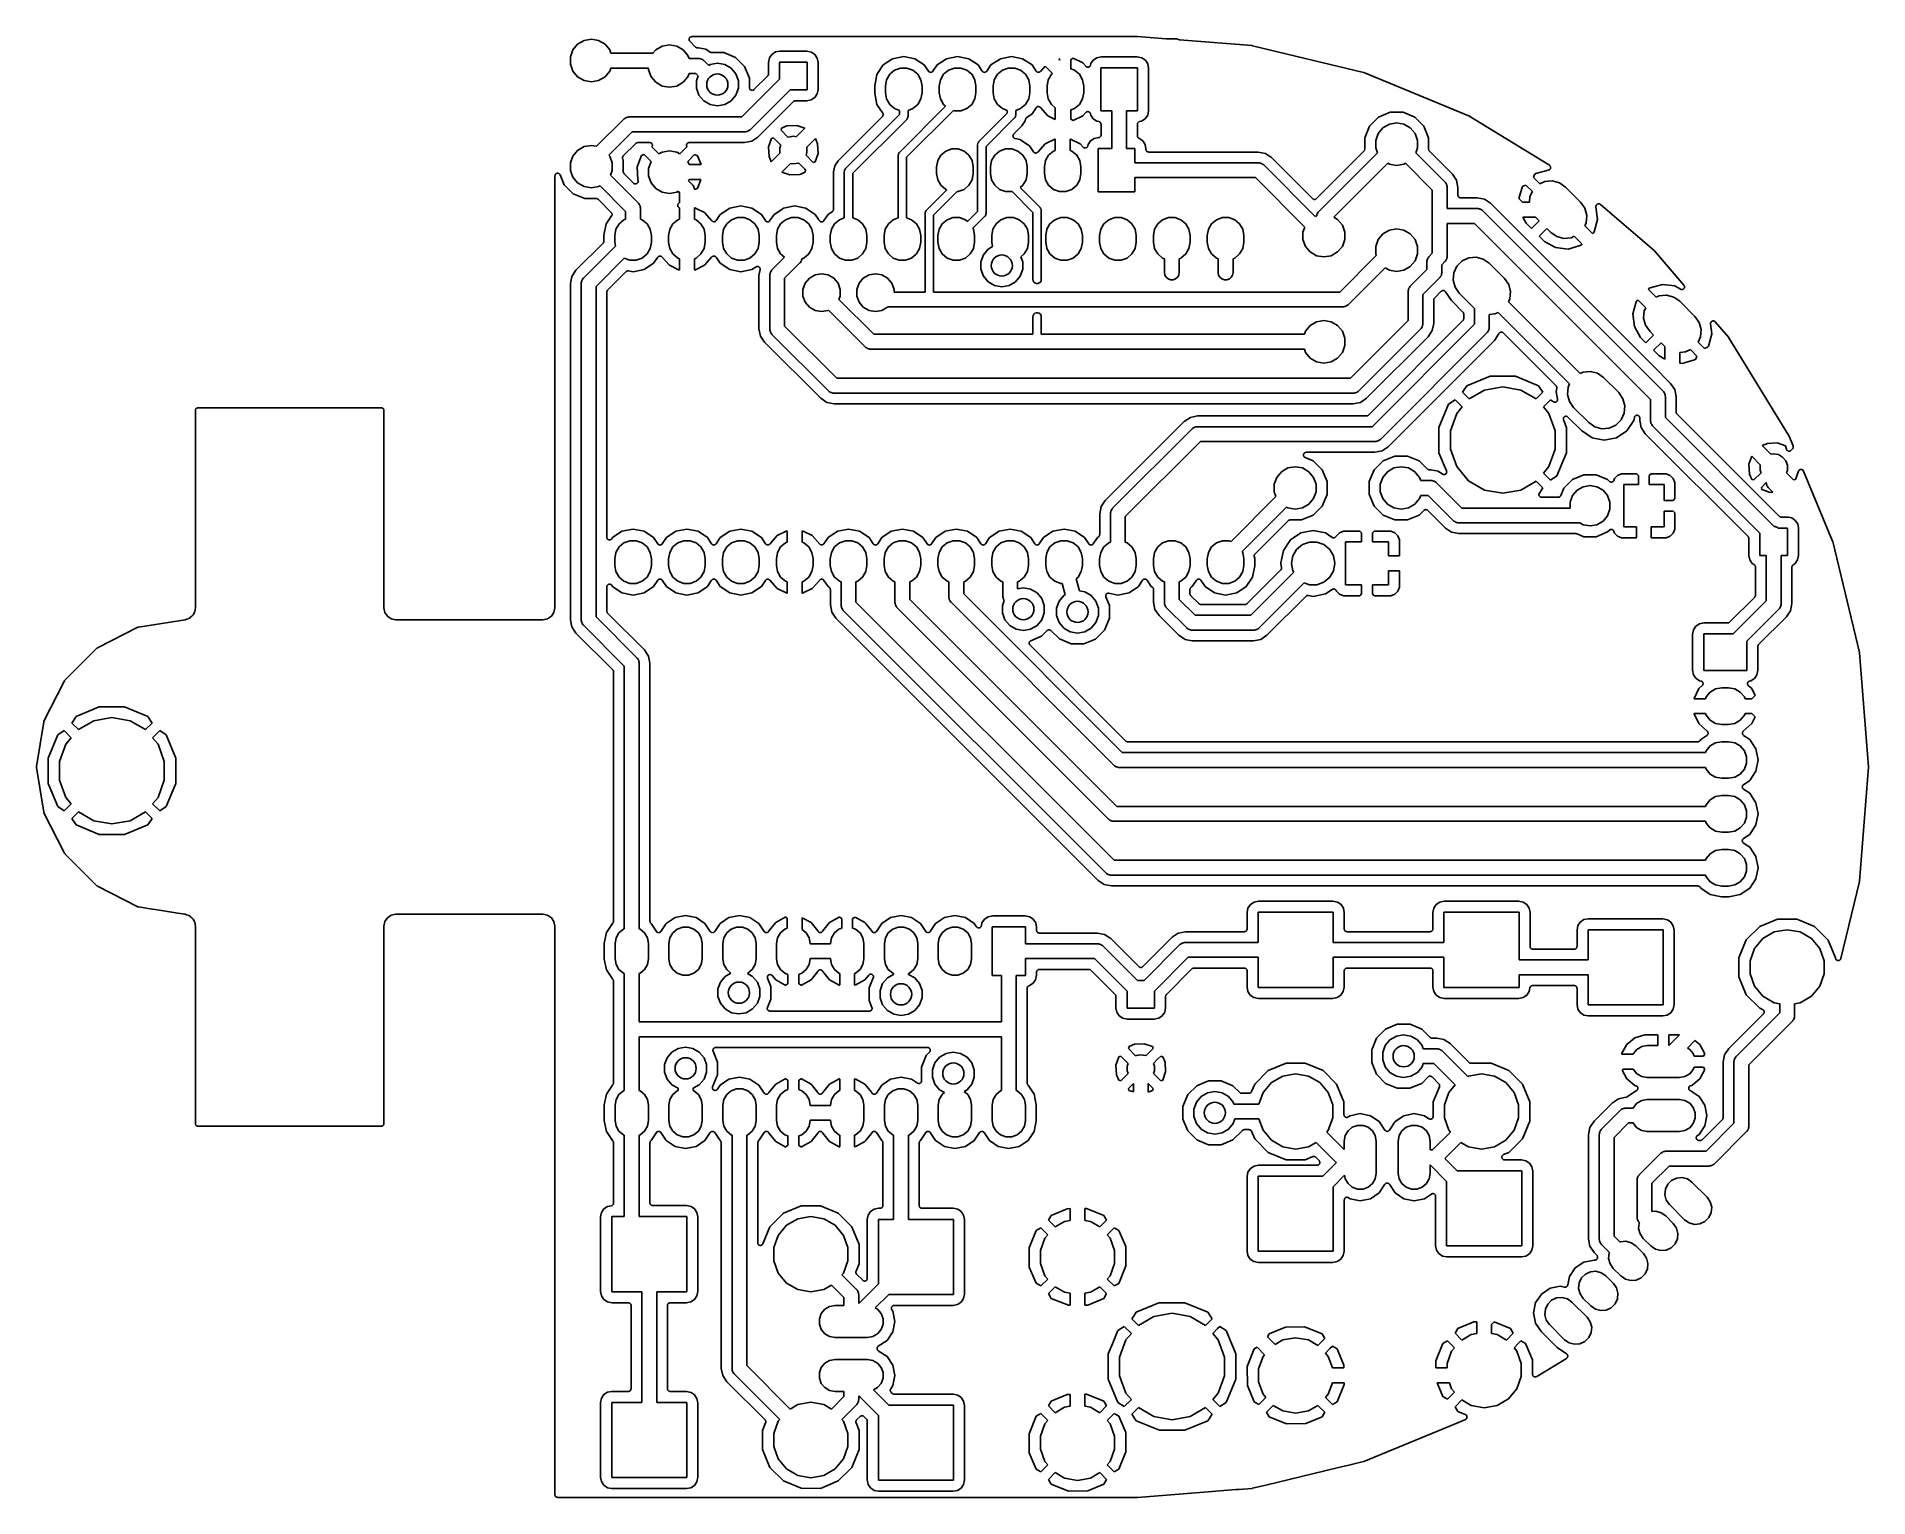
# Model space of a CAD drawing. Extents: x 1.5 to 87.9, y 2 to 70.8.
import ezdxf

# ---------------------------------------------------------------- set-up
doc = ezdxf.new("R2010")
doc.units = 0
doc.header["$MEASUREMENT"] = 0
doc.layers.add('BLACK', color=7, linetype='CONTINUOUS')

msp = doc.modelspace()

# ---------------------------------------------------------------- linework, layer by layer
at = {"layer": 'Black'}
for p, q in [((32.3635, 70.8243), (32.3778, 70.8325)), ((32.3778, 70.8325), (32.3834, 70.8335)), ((32.3834, 70.8335), (32.3885, 70.8359)), ((32.3885, 70.8359), (32.405, 70.8373)), ((32.405, 70.8373), (32.4213, 70.8402)), ((32.4213, 70.8402), (53.4351, 70.8402)), ((53.4351, 70.8402), (53.44, 70.8393)), ((53.44, 70.8393), (53.4451, 70.8398)), ((53.4451, 70.8398), (54.7971, 70.7334)), ((26.6979, 69.8845), (26.8171, 70.212)), ((26.8171, 70.212), (27.0411, 70.4789)), ((27.0411, 70.4789), (27.3428, 70.6531)), ((27.3428, 70.6531), (27.686, 70.7136)), ((27.686, 70.7136), (28.0292, 70.6531)), ((28.0292, 70.6531), (28.3309, 70.4789)), ((28.3309, 70.4789), (28.5549, 70.212)), ((28.5549, 70.212), (28.6101, 70.0603)), ((28.6101, 70.0603), (30.5881, 70.0603)), ((30.5881, 70.0603), (30.7241, 70.2223)), ((30.7241, 70.2223), (31.0258, 70.3966)), ((31.0258, 70.3966), (31.369, 70.4571)), ((31.369, 70.4571), (31.7122, 70.3966)), ((31.7122, 70.3966), (32.0139, 70.2223)), ((32.0139, 70.2223), (32.2379, 69.9554)), ((32.2947, 70.7022), (32.2962, 70.7187)), ((32.2962, 70.6968), (32.2947, 70.7022)), ((32.2962, 70.7353), (32.2981, 70.7406)), ((32.2962, 70.7187), (32.2962, 70.7353)), ((32.2962, 70.6911), (32.2962, 70.6968)), ((32.3018, 70.6756), (32.2962, 70.6911)), ((32.2981, 70.7406), (32.2986, 70.7462)), ((32.2986, 70.7462), (32.3056, 70.7612)), ((32.3061, 70.6596), (32.3018, 70.6756)), ((32.3056, 70.7612), (32.3113, 70.7767)), ((32.3093, 70.655), (32.3061, 70.6596)), ((32.3113, 70.6497), (32.3093, 70.655)), ((32.3113, 70.7767), (32.3149, 70.781)), ((32.3219, 70.637), (32.3113, 70.6497)), ((32.3149, 70.781), (32.3173, 70.7861)), ((32.3173, 70.7861), (32.329, 70.7978)), ((32.3314, 70.6235), (32.3219, 70.637)), ((32.329, 70.7978), (32.3396, 70.8105)), ((32.6053, 70.349), (32.3314, 70.6235)), ((32.3396, 70.8105), (32.3445, 70.8133)), ((32.3445, 70.8133), (32.3485, 70.8173)), ((32.3485, 70.8173), (32.3635, 70.8243)), ((32.61, 70.3458), (32.6053, 70.349)), ((32.6136, 70.3415), (32.61, 70.3458)), ((32.6279, 70.3332), (32.6136, 70.3415)), ((32.6414, 70.3237), (32.6279, 70.3332)), ((32.6469, 70.3222), (32.6414, 70.3237)), ((32.6518, 70.3194), (32.6469, 70.3222)), ((32.6681, 70.3165), (32.6518, 70.3194)), ((32.684, 70.3123), (32.6681, 70.3165)), ((32.6897, 70.3127), (32.684, 70.3123)), ((32.6952, 70.3118), (32.6897, 70.3127)), ((32.7433, 70.3118), (32.6952, 70.3118)), ((33.0832, 70.2441), (32.7433, 70.3118)), ((33.2845, 70.1096), (33.0832, 70.2441)), ((33.2984, 70.1035), (33.2845, 70.1096)), ((33.3115, 70.0959), (33.2984, 70.1035)), ((33.3185, 70.0947), (33.3115, 70.0959)), ((33.3249, 70.0919), (33.3185, 70.0947)), ((33.34, 70.0909), (33.3249, 70.0919)), ((33.355, 70.0882), (33.34, 70.0909)), ((33.9309, 70.0877), (33.355, 70.0882)), ((34.4849, 69.8577), (33.9309, 70.0877)), ((36.1971, 70.0049), (36.0831, 69.8361)), ((36.3677, 70.117), (36.1971, 70.0049)), ((36.5732, 70.1568), (36.3677, 70.117)), ((37.8484, 70.1568), (36.5732, 70.1568)), ((38.0607, 70.1143), (37.8484, 70.1568)), ((38.2295, 70.0003), (38.0607, 70.1143)), ((38.3416, 69.8297), (38.2295, 70.0003)), ((54.7971, 70.7334), (55.245, 70.7334)), ((55.245, 70.7334), (55.2602, 70.7307)), ((55.2602, 70.7307), (55.2755, 70.7321)), ((55.2755, 70.7321), (55.3197, 70.7202)), ((55.3197, 70.7202), (55.3647, 70.7123)), ((55.3647, 70.7123), (55.378, 70.7046)), ((55.378, 70.7046), (55.3929, 70.7006)), ((55.3929, 70.7006), (55.4156, 70.6847)), ((55.4156, 70.6847), (58.8397, 70.4153)), ((58.8397, 70.4153), (58.8494, 70.4127)), ((58.8494, 70.4127), (58.8594, 70.4121)), ((58.8594, 70.4121), (64.0949, 69.1552)), ((26.6979, 69.5361), (26.6979, 69.8845)), ((26.8171, 69.2086), (26.6979, 69.5361)), ((27.0411, 68.9417), (26.8171, 69.2086)), ((28.5549, 69.2086), (28.3309, 68.9417)), ((28.6101, 69.3603), (28.5549, 69.2086)), ((30.3809, 69.3603), (28.6101, 69.3603)), ((30.3809, 69.2795), (30.3809, 69.3603)), ((30.5001, 68.9521), (30.3809, 69.2795)), ((32.2379, 69.9554), (32.2931, 69.8038)), ((32.2931, 69.1038), (32.2379, 68.9521)), ((32.2931, 69.8038), (32.7558, 69.8038)), ((32.6109, 69.1038), (32.2931, 69.1038)), ((32.7262, 68.9884), (32.6109, 69.1038)), ((32.7558, 69.8038), (32.771, 69.8011)), ((32.771, 69.8011), (32.7863, 69.8024)), ((32.7863, 69.8024), (32.8305, 69.7906)), ((32.8305, 69.7906), (32.8755, 69.7827)), ((32.8755, 69.7827), (32.8889, 69.775)), ((32.8889, 69.775), (32.9038, 69.771)), ((32.9038, 69.771), (32.9412, 69.7447)), ((32.9412, 69.7447), (32.9808, 69.7219)), ((32.9808, 69.7219), (32.9907, 69.7101)), ((32.9907, 69.7101), (33.0033, 69.7012)), ((33.0033, 69.7012), (33.2197, 69.4849)), ((33.2197, 69.4849), (33.2863, 69.5233)), ((33.2863, 69.5233), (33.6296, 69.5838)), ((33.6296, 69.5838), (33.9729, 69.5233)), ((33.9729, 69.5233), (34.2748, 69.349)), ((34.2748, 69.349), (34.4989, 69.0819)), ((34.9088, 69.4331), (34.4849, 69.8577)), ((35.1379, 68.8786), (34.9088, 69.4331)), ((36.0831, 69.8361), (36.0406, 69.6238)), ((36.0406, 69.6238), (36.0406, 69.082)), ((36.561, 68.8314), (36.561, 69.6364)), ((36.561, 69.6364), (37.861, 69.6364)), ((37.861, 69.6364), (37.861, 68.3364)), ((38.3814, 69.6242), (38.3416, 69.8297)), ((38.3814, 68.349), (38.3814, 69.6242)), ((41.4499, 69.5043), (41.1531, 69.0601)), ((41.8941, 69.801), (41.4499, 69.5043)), ((41.7564, 69.0628), (41.9862, 69.2556)), ((42.418, 69.9053), (41.8941, 69.801)), ((41.9862, 69.2556), (42.268, 69.3582)), ((42.268, 69.3582), (42.568, 69.3582)), ((42.9419, 69.801), (42.418, 69.9053)), ((42.568, 69.3582), (42.8498, 69.2556)), ((42.8498, 69.2556), (43.0796, 69.0628)), ((43.3861, 69.5043), (42.9419, 69.801)), ((43.5824, 69.2105), (43.3861, 69.5043)), ((43.592, 69.2005), (43.5824, 69.2105)), ((43.6002, 69.1893), (43.592, 69.2005)), ((43.6071, 69.1847), (43.6002, 69.1893)), ((43.6129, 69.1786), (43.6071, 69.1847)), ((43.6253, 69.1725), (43.6129, 69.1786)), ((43.6368, 69.1648), (43.6253, 69.1725)), ((43.645, 69.1628), (43.6368, 69.1648)), ((43.6525, 69.1591), (43.645, 69.1628)), ((43.6662, 69.1576), (43.6525, 69.1591)), ((43.6797, 69.1543), (43.6662, 69.1576)), ((43.688, 69.1552), (43.6797, 69.1543)), ((43.6963, 69.1543), (43.688, 69.1552)), ((43.7098, 69.1576), (43.6963, 69.1543)), ((43.7235, 69.1591), (43.7098, 69.1576)), ((43.731, 69.1628), (43.7235, 69.1591)), ((43.7391, 69.1648), (43.731, 69.1628)), ((43.7507, 69.1725), (43.7391, 69.1648)), ((43.7631, 69.1786), (43.7507, 69.1725)), ((43.7689, 69.1847), (43.7631, 69.1786)), ((43.7758, 69.1893), (43.7689, 69.1847)), ((43.784, 69.2005), (43.7758, 69.1893)), ((43.7936, 69.2105), (43.784, 69.2005)), ((43.9899, 69.5043), (43.7936, 69.2105)), ((44.4341, 69.801), (43.9899, 69.5043)), ((44.2964, 69.0628), (44.5262, 69.2556)), ((44.958, 69.9053), (44.4341, 69.801)), ((44.5262, 69.2556), (44.808, 69.3582)), ((44.808, 69.3582), (45.108, 69.3582)), ((45.4819, 69.801), (44.958, 69.9053)), ((45.108, 69.3582), (45.3898, 69.2556)), ((45.3898, 69.2556), (45.6196, 69.0628)), ((45.9261, 69.5043), (45.4819, 69.801)), ((46.1224, 69.2105), (45.9261, 69.5043)), ((46.132, 69.2005), (46.1224, 69.2105)), ((46.1402, 69.1893), (46.132, 69.2005)), ((46.1471, 69.1847), (46.1402, 69.1893)), ((46.1529, 69.1786), (46.1471, 69.1847)), ((46.1653, 69.1725), (46.1529, 69.1786)), ((46.1768, 69.1648), (46.1653, 69.1725)), ((46.185, 69.1628), (46.1768, 69.1648)), ((46.1925, 69.1591), (46.185, 69.1628)), ((46.2062, 69.1576), (46.1925, 69.1591)), ((46.2197, 69.1543), (46.2062, 69.1576)), ((46.228, 69.1552), (46.2197, 69.1543)), ((46.2363, 69.1543), (46.228, 69.1552)), ((46.2498, 69.1576), (46.2363, 69.1543)), ((46.2635, 69.1591), (46.2498, 69.1576)), ((46.271, 69.1628), (46.2635, 69.1591)), ((46.2791, 69.1648), (46.271, 69.1628)), ((46.2907, 69.1725), (46.2791, 69.1648)), ((46.3031, 69.1786), (46.2907, 69.1725)), ((46.3089, 69.1847), (46.3031, 69.1786)), ((46.3158, 69.1893), (46.3089, 69.1847)), ((46.324, 69.2005), (46.3158, 69.1893)), ((46.3336, 69.2105), (46.324, 69.2005)), ((46.5299, 69.5043), (46.3336, 69.2105)), ((46.9741, 69.801), (46.5299, 69.5043)), ((46.8364, 69.0628), (47.0662, 69.2556)), ((47.498, 69.9053), (46.9741, 69.801)), ((47.0662, 69.2556), (47.348, 69.3582)), ((47.348, 69.3582), (47.648, 69.3582)), ((48.0219, 69.801), (47.498, 69.9053)), ((47.648, 69.3582), (47.9298, 69.2556)), ((47.9298, 69.2556), (48.1596, 69.0628)), ((48.4661, 69.5043), (48.0219, 69.801)), ((48.6589, 69.2158), (48.4661, 69.5043)), ((48.6623, 69.2122), (48.6589, 69.2158)), ((48.6647, 69.2078), (48.6623, 69.2122)), ((48.6775, 69.1963), (48.6647, 69.2078)), ((48.6894, 69.1839), (48.6775, 69.1963)), ((48.6938, 69.1817), (48.6894, 69.1839)), ((48.6976, 69.1784), (48.6938, 69.1817)), ((48.7135, 69.172), (48.6976, 69.1784)), ((48.7289, 69.1644), (48.7135, 69.172)), ((48.7339, 69.1639), (48.7289, 69.1644)), ((48.7385, 69.162), (48.7339, 69.1639)), ((48.7557, 69.1615), (48.7385, 69.162)), ((48.7728, 69.1596), (48.7557, 69.1615)), ((48.7776, 69.1608), (48.7728, 69.1596)), ((48.7826, 69.1606), (48.7776, 69.1608)), ((48.7989, 69.166), (48.7826, 69.1606)), ((48.8156, 69.1701), (48.7989, 69.166)), ((48.8198, 69.1729), (48.8156, 69.1701)), ((48.8245, 69.1744), (48.8198, 69.1729)), ((48.838, 69.185), (48.8245, 69.1744)), ((48.8523, 69.1946), (48.838, 69.185)), ((48.8552, 69.1986), (48.8523, 69.1946)), ((48.8592, 69.2017), (48.8552, 69.1986)), ((49.0803, 69.4492), (48.8592, 69.2017)), ((49.4255, 69.1039), (49.0803, 69.4492)), ((49.3764, 69.0628), (49.4255, 69.1039)), ((49.784, 69.7607), (49.7311, 69.7883)), ((49.7311, 69.7883), (49.784, 69.7354)), ((49.784, 69.7354), (49.784, 69.7607)), ((50.4042, 69.8193), (50.292, 69.7607)), ((50.292, 69.7607), (50.292, 69.3203)), ((50.292, 69.3203), (50.4698, 69.2556)), ((50.8622, 69.5987), (50.4042, 69.8193)), ((50.4698, 69.2556), (50.6996, 69.0628)), ((51.0038, 69.4401), (50.8622, 69.5987)), ((51.0098, 69.4354), (51.0038, 69.4401)), ((51.0146, 69.4294), (51.0098, 69.4354)), ((51.027, 69.4218), (51.0146, 69.4294)), ((51.0385, 69.4129), (51.027, 69.4218)), ((51.0457, 69.4105), (51.0385, 69.4129)), ((51.0523, 69.4065), (51.0457, 69.4105)), ((51.0666, 69.4036), (51.0523, 69.4065)), ((51.0804, 69.3991), (51.0666, 69.4036)), ((51.088, 69.3993), (51.0804, 69.3991)), ((51.0955, 69.3978), (51.088, 69.3993)), ((51.1099, 69.4), (51.0955, 69.3978)), ((51.1244, 69.4004), (51.1099, 69.4)), ((51.1316, 69.4033), (51.1244, 69.4004)), ((51.1392, 69.4044), (51.1316, 69.4033)), ((51.1519, 69.4114), (51.1392, 69.4044)), ((51.1654, 69.4168), (51.1519, 69.4114)), ((51.1711, 69.4219), (51.1654, 69.4168)), ((51.1779, 69.4256), (51.1711, 69.4219)), ((51.1875, 69.4365), (51.1779, 69.4256)), ((51.1983, 69.4462), (51.1875, 69.4365)), ((51.2019, 69.4529), (51.1983, 69.4462)), ((51.207, 69.4587), (51.2019, 69.4529)), ((51.2123, 69.4722), (51.207, 69.4587)), ((51.2191, 69.485), (51.2123, 69.4722)), ((51.2202, 69.4926), (51.2191, 69.485)), ((51.223, 69.4998), (51.2202, 69.4926)), ((51.2365, 69.5671), (51.223, 69.4998)), ((51.3505, 69.7359), (51.2365, 69.5671)), ((51.5211, 69.848), (51.3505, 69.7359)), ((51.7266, 69.8878), (51.5211, 69.848)), ((51.7144, 67.3354), (51.7144, 69.3674)), ((51.7144, 69.3674), (53.4416, 69.3674)), ((53.429, 69.8878), (51.7266, 69.8878)), ((53.6413, 69.8453), (53.429, 69.8878)), ((53.4416, 69.3674), (53.4416, 67.3354)), ((53.8101, 69.7313), (53.6413, 69.8453)), ((53.9222, 69.5607), (53.8101, 69.7313)), ((53.962, 69.3552), (53.9222, 69.5607)), ((53.962, 67.348), (53.962, 69.3552)), ((64.0949, 69.1552), (64.1041, 69.1512)), ((64.1041, 69.1512), (64.1139, 69.149)), ((64.1139, 69.149), (69.0884, 67.0885)), ((27.3428, 68.7675), (27.0411, 68.9417)), ((27.686, 68.707), (27.3428, 68.7675)), ((28.0292, 68.7675), (27.686, 68.707)), ((28.3309, 68.9417), (28.0292, 68.7675)), ((30.7241, 68.6852), (30.5001, 68.9521)), ((31.0258, 68.511), (30.7241, 68.6852)), ((31.369, 68.4505), (31.0258, 68.511)), ((31.7122, 68.511), (31.369, 68.4505)), ((32.0139, 68.6852), (31.7122, 68.511)), ((32.2379, 68.9521), (32.0139, 68.6852)), ((32.641, 68.7543), (32.7262, 68.9884)), ((32.641, 68.4057), (32.641, 68.7543)), ((32.7603, 68.0781), (32.641, 68.4057)), ((34.4989, 69.0819), (34.6182, 68.7543)), ((34.6182, 68.4057), (34.4989, 68.0781)), ((34.6182, 68.7543), (34.6182, 68.4057)), ((34.78, 67.0504), (36.561, 68.8314)), ((35.1375, 68.433), (35.1379, 68.8786)), ((35.1403, 68.4166), (35.1375, 68.433)), ((35.1418, 68.4), (35.1403, 68.4166)), ((35.1441, 68.395), (35.1418, 68.4)), ((35.1451, 68.3895), (35.1441, 68.395)), ((35.1534, 68.3751), (35.1451, 68.3895)), ((35.1604, 68.36), (35.1534, 68.3751)), ((35.1644, 68.3561), (35.1604, 68.36)), ((35.1671, 68.3513), (35.1644, 68.3561)), ((35.1799, 68.3406), (35.1671, 68.3513)), ((37.056, 68.3364), (35.1725, 66.4529)), ((35.1916, 68.3288), (35.1799, 68.3406)), ((35.1966, 68.3265), (35.1916, 68.3288)), ((35.2009, 68.3229), (35.1966, 68.3265)), ((35.2165, 68.3172), (35.2009, 68.3229)), ((35.2316, 68.3102), (35.2165, 68.3172)), ((35.2371, 68.3097), (35.2316, 68.3102)), ((35.2423, 68.3078), (35.2371, 68.3097)), ((35.259, 68.3078), (35.2423, 68.3078)), ((35.2755, 68.3064), (35.259, 68.3078)), ((35.2809, 68.3078), (35.2755, 68.3064)), ((35.2864, 68.3078), (35.2809, 68.3078)), ((35.3021, 68.3135), (35.2864, 68.3078)), ((35.3181, 68.3178), (35.3021, 68.3135)), ((35.3227, 68.3209), (35.3181, 68.3178)), ((35.3279, 68.3228), (35.3227, 68.3209)), ((35.3406, 68.3335), (35.3279, 68.3228)), ((35.3543, 68.3431), (35.3406, 68.3335)), ((36.0034, 68.9922), (35.3543, 68.3431)), ((36.0066, 68.9967), (36.0034, 68.9922)), ((36.0108, 69.0003), (36.0066, 68.9967)), ((36.0191, 69.0147), (36.0108, 69.0003)), ((36.0287, 69.0283), (36.0191, 69.0147)), ((36.0301, 69.0337), (36.0287, 69.0283)), ((36.0329, 69.0385), (36.0301, 69.0337)), ((36.0358, 69.0549), (36.0329, 69.0385)), ((36.0401, 69.0709), (36.0358, 69.0549)), ((36.0406, 69.082), (36.0396, 69.0765)), ((36.0396, 69.0765), (36.0401, 69.0709)), ((37.861, 68.3364), (37.056, 68.3364)), ((38.3389, 68.1367), (38.3814, 68.349)), ((41.1531, 69.0601), (41.0464, 68.5236)), ((41.0464, 68.5236), (41.0464, 68.1792)), ((41.5544, 68.5077), (41.6065, 68.803)), ((41.5544, 68.1951), (41.5544, 68.5077)), ((41.6065, 68.803), (41.7564, 69.0628)), ((43.0796, 69.0628), (43.2295, 68.803)), ((43.2295, 68.803), (43.2816, 68.5077)), ((43.2816, 68.5077), (43.2816, 68.1951)), ((44.0944, 68.5077), (44.1465, 68.803)), ((44.0944, 68.1951), (44.0944, 68.5077)), ((44.1465, 68.803), (44.2964, 69.0628)), ((45.6196, 69.0628), (45.7695, 68.803)), ((45.7695, 68.803), (45.8216, 68.5077)), ((45.8216, 68.5077), (45.8216, 68.1951)), ((46.6344, 68.5077), (46.6865, 68.803)), ((46.6344, 68.1951), (46.6344, 68.5077)), ((46.6865, 68.803), (46.8364, 69.0628)), ((48.1596, 69.0628), (48.3095, 68.803)), ((48.3095, 68.803), (48.3616, 68.5077)), ((48.3616, 68.5077), (48.3616, 68.1951)), ((49.1744, 68.5077), (49.2265, 68.803)), ((49.1744, 68.1951), (49.1744, 68.5077)), ((49.2265, 68.803), (49.3764, 69.0628)), ((50.6996, 69.0628), (50.8495, 68.803)), ((50.8495, 68.803), (50.9016, 68.5077)), ((50.9016, 68.5077), (50.9016, 68.1951)), ((32.9844, 67.811), (32.7603, 68.0781)), ((33.2863, 67.6367), (32.9844, 67.811)), ((33.6296, 67.5762), (33.2863, 67.6367)), ((33.9729, 67.6367), (33.6296, 67.5762)), ((34.2748, 67.811), (33.9729, 67.6367)), ((34.4989, 68.0781), (34.2748, 67.811)), ((35.5405, 66.1025), (37.2168, 67.7788)), ((37.2168, 67.7788), (37.2213, 67.782)), ((37.2213, 67.782), (37.2249, 67.7862)), ((37.2249, 67.7862), (37.2393, 67.7945)), ((37.2393, 67.7945), (37.2529, 67.8041)), ((37.2529, 67.8041), (37.2583, 67.8055)), ((37.2583, 67.8055), (37.2631, 67.8083)), ((37.2631, 67.8083), (37.2795, 67.8112)), ((37.2795, 67.8112), (37.2955, 67.8155)), ((37.2955, 67.8155), (37.3011, 67.815)), ((37.3011, 67.815), (37.3066, 67.816)), ((37.3066, 67.816), (37.8488, 67.816)), ((37.8488, 67.816), (38.0543, 67.8558)), ((38.0543, 67.8558), (38.2249, 67.9679)), ((38.2249, 67.9679), (38.3389, 68.1367)), ((41.0464, 68.1792), (41.1531, 67.6427)), ((41.1531, 67.6427), (41.4256, 67.2349)), ((41.6065, 67.8997), (41.5544, 68.1951)), ((41.7564, 67.64), (41.6065, 67.8997)), ((41.9862, 67.4472), (41.7564, 67.64)), ((42.218, 67.3629), (41.9862, 67.4472)), ((42.2131, 65.3813), (44.3918, 67.56)), ((42.8498, 67.4472), (42.618, 67.3629)), ((43.0796, 67.64), (42.8498, 67.4472)), ((43.2295, 67.8997), (43.0796, 67.64)), ((43.2816, 68.1951), (43.2295, 67.8997)), ((44.1465, 67.8997), (44.0944, 68.1951)), ((44.2964, 67.64), (44.1465, 67.8997)), ((44.3918, 67.56), (44.2964, 67.64)), ((45.3898, 67.4472), (45.108, 67.3446)), ((45.6196, 67.64), (45.3898, 67.4472)), ((45.7695, 67.8997), (45.6196, 67.64)), ((45.8216, 68.1951), (45.7695, 67.8997)), ((46.6865, 67.8997), (46.6344, 68.1951)), ((46.8364, 67.64), (46.6865, 67.8997)), ((47.0662, 67.4472), (46.8364, 67.64)), ((47.298, 67.3629), (47.0662, 67.4472)), ((47.9298, 67.4472), (47.698, 67.3629)), ((48.1596, 67.64), (47.9298, 67.4472)), ((48.3095, 67.8997), (48.1596, 67.64)), ((48.3616, 68.1951), (48.3095, 67.8997)), ((48.4661, 67.1985), (48.6589, 67.487)), ((48.6589, 67.487), (48.6623, 67.4906)), ((48.6623, 67.4906), (48.6647, 67.495)), ((48.6647, 67.495), (48.6775, 67.5065)), ((48.6775, 67.5065), (48.6894, 67.5189)), ((48.6894, 67.5189), (48.6938, 67.5211)), ((48.6938, 67.5211), (48.6976, 67.5244)), ((48.6976, 67.5244), (48.7135, 67.5308)), ((48.7135, 67.5308), (48.7289, 67.5384)), ((48.7289, 67.5384), (48.7339, 67.5389)), ((48.7339, 67.5389), (48.7385, 67.5408)), ((48.7385, 67.5408), (48.7557, 67.5413)), ((48.7557, 67.5413), (48.7728, 67.5432)), ((48.7728, 67.5432), (48.7776, 67.542)), ((48.7776, 67.542), (48.7826, 67.5422)), ((48.7826, 67.5422), (48.7989, 67.5368)), ((48.7989, 67.5368), (48.8156, 67.5327)), ((48.8156, 67.5327), (48.8198, 67.5299)), ((48.8198, 67.5299), (48.8245, 67.5284)), ((48.8245, 67.5284), (48.838, 67.5178)), ((48.838, 67.5178), (48.8523, 67.5082)), ((48.8523, 67.5082), (48.8552, 67.5042)), ((48.8552, 67.5042), (48.8592, 67.5011)), ((48.8592, 67.5011), (49.2138, 67.1041)), ((49.2265, 67.8997), (49.1744, 68.1951)), ((49.3764, 67.64), (49.2265, 67.8997)), ((49.561, 67.4851), (49.3764, 67.64)), ((49.561, 66.9369), (49.561, 67.4851)), ((50.4698, 67.4472), (50.292, 67.3825)), ((50.292, 67.3825), (50.292, 66.9421)), ((50.6996, 67.64), (50.4698, 67.4472)), ((50.8495, 67.8997), (50.6996, 67.64)), ((50.9016, 68.1951), (50.8495, 67.8997)), ((27.9368, 65.6681), (29.2165, 66.9479)), ((29.2165, 66.9479), (29.2291, 66.9567)), ((29.2291, 66.9567), (29.239, 66.9685)), ((29.239, 66.9685), (29.2786, 66.9914)), ((29.2786, 66.9914), (29.3161, 67.0176)), ((29.3161, 67.0176), (29.331, 67.0216)), ((29.331, 67.0216), (29.3443, 67.0293)), ((29.3443, 67.0293), (29.3893, 67.0372)), ((29.3893, 67.0372), (29.4335, 67.0491)), ((29.4335, 67.0491), (29.4488, 67.0477)), ((29.4488, 67.0477), (29.464, 67.0504)), ((29.464, 67.0504), (34.78, 67.0504)), ((36.6556, 66.5234), (36.6318, 66.4248)), ((36.9103, 66.6289), (36.6556, 66.5234)), ((37.374, 66.6558), (36.9103, 66.6289)), ((37.3449, 66.1153), (37.7534, 66.5238)), ((37.7534, 66.5238), (37.374, 66.6558)), ((41.4098, 67.0745), (39.3227, 64.9874)), ((39.6731, 64.6193), (42.218, 67.1642)), ((42.5594, 66.94), (40.0145, 64.3951)), ((41.4217, 67.0914), (41.4098, 67.0745)), ((41.4339, 67.1081), (41.4217, 67.0914)), ((41.4256, 67.2349), (41.434, 67.2159)), ((41.4343, 67.1095), (41.4339, 67.1081)), ((41.434, 67.2159), (41.4427, 67.1972)), ((41.4351, 67.1106), (41.4343, 67.1095)), ((41.4405, 67.1306), (41.4351, 67.1106)), ((41.4463, 67.1505), (41.4405, 67.1306)), ((41.4427, 67.1972), (41.4428, 67.1958)), ((41.4428, 67.1958), (41.4434, 67.1945)), ((41.4434, 67.1945), (41.4447, 67.1738)), ((41.4447, 67.1738), (41.4465, 67.1532)), ((41.4465, 67.1532), (41.4462, 67.1519)), ((41.4462, 67.1519), (41.4463, 67.1505)), ((42.218, 67.1642), (42.218, 67.3629)), ((44.7597, 67.3622), (42.5545, 65.1571)), ((42.5645, 66.9472), (42.5594, 66.94)), ((42.5712, 66.9528), (42.5645, 66.9472)), ((42.5843, 66.9755), (42.5712, 66.9528)), ((42.5993, 66.9969), (42.5843, 66.9755)), ((42.6015, 67.0054), (42.5993, 66.9969)), ((42.6059, 67.013), (42.6015, 67.0054)), ((42.6105, 67.0387), (42.6059, 67.013)), ((42.6172, 67.064), (42.6105, 67.0387)), ((42.618, 67.0814), (42.6165, 67.0727)), ((42.6165, 67.0727), (42.6172, 67.064)), ((42.618, 67.3629), (42.618, 67.0814)), ((44.808, 67.3446), (44.7597, 67.3622)), ((45.108, 67.3446), (44.808, 67.3446)), ((45.9596, 65.8893), (47.298, 67.2277)), ((47.6394, 67.0035), (46.301, 65.6651)), ((47.298, 67.2277), (47.298, 67.3629)), ((47.6046, 66.2502), (47.9898, 66.6354)), ((47.6445, 67.0107), (47.6394, 67.0035)), ((47.6512, 67.0163), (47.6445, 67.0107)), ((47.6643, 67.039), (47.6512, 67.0163)), ((47.6793, 67.0604), (47.6643, 67.039)), ((47.6815, 67.0689), (47.6793, 67.0604)), ((47.6859, 67.0765), (47.6815, 67.0689)), ((47.6905, 67.1022), (47.6859, 67.0765)), ((47.6972, 67.1275), (47.6905, 67.1022)), ((47.698, 67.1449), (47.6965, 67.1362)), ((47.6965, 67.1362), (47.6972, 67.1275)), ((47.698, 67.3629), (47.698, 67.1449)), ((47.9898, 66.6354), (48.1498, 66.8749)), ((48.1498, 66.8749), (48.1653, 66.9528)), ((48.1653, 66.9528), (48.1673, 66.958)), ((48.1673, 66.958), (48.1679, 66.9636)), ((48.1679, 66.9636), (48.1753, 66.9785)), ((48.1753, 66.9785), (48.1813, 66.9939)), ((48.1813, 66.9939), (48.185, 66.9981)), ((48.185, 66.9981), (48.1874, 67.0031)), ((48.1874, 67.0031), (48.1994, 67.0146)), ((48.1994, 67.0146), (48.2104, 67.0271)), ((48.2104, 67.0271), (48.2153, 67.0298)), ((48.2153, 67.0298), (48.2193, 67.0336)), ((48.2193, 67.0336), (48.4661, 67.1985)), ((49.2138, 67.1041), (49.561, 66.9369)), ((50.292, 66.9421), (50.4042, 66.8835)), ((50.4042, 66.8835), (50.8622, 67.1041)), ((50.8622, 67.1041), (51.003, 67.2617)), ((51.003, 67.2617), (51.0093, 67.2667)), ((51.0093, 67.2667), (51.0144, 67.273)), ((51.0144, 67.273), (51.0265, 67.2803)), ((51.0265, 67.2803), (51.0376, 67.289)), ((51.0376, 67.289), (51.0453, 67.2915)), ((51.0453, 67.2915), (51.0522, 67.2957)), ((51.0522, 67.2957), (51.0661, 67.2984)), ((51.0661, 67.2984), (51.0795, 67.3028)), ((51.0795, 67.3028), (51.0876, 67.3025)), ((51.0876, 67.3025), (51.0955, 67.3041)), ((51.0955, 67.3041), (51.1095, 67.3019)), ((51.1095, 67.3019), (51.1236, 67.3014)), ((51.1236, 67.3014), (51.1311, 67.2984)), ((51.1311, 67.2984), (51.1391, 67.2972)), ((51.1391, 67.2972), (51.1514, 67.2903)), ((51.1514, 67.2903), (51.1646, 67.2851)), ((51.1646, 67.2851), (51.1706, 67.2797)), ((51.1706, 67.2797), (51.1776, 67.2758)), ((51.1776, 67.2758), (51.1869, 67.2651)), ((51.1869, 67.2651), (51.1974, 67.2557)), ((51.1974, 67.2557), (51.2013, 67.2486)), ((51.2013, 67.2486), (51.2066, 67.2425)), ((51.2066, 67.2425), (51.2116, 67.2293)), ((51.2116, 67.2293), (51.2183, 67.2168)), ((51.2183, 67.2168), (51.2195, 67.2088)), ((51.2195, 67.2088), (51.2223, 67.2013)), ((51.2223, 67.2013), (51.2338, 67.1421)), ((51.2338, 67.1421), (51.3459, 66.9715)), ((51.3459, 66.9715), (51.5147, 66.8575)), ((51.5147, 66.8575), (51.618, 66.8368)), ((51.618, 66.8368), (51.6372, 66.8293)), ((51.6372, 66.8293), (51.6565, 66.8223)), ((51.6565, 66.8223), (51.6577, 66.8213)), ((51.6577, 66.8213), (51.6591, 66.8208)), ((51.6591, 66.8208), (51.6745, 66.8072)), ((51.6745, 66.8072), (51.6903, 66.7939)), ((51.6903, 66.7939), (51.691, 66.7926)), ((51.691, 66.7926), (51.6922, 66.7916)), ((51.6922, 66.7916), (51.702, 66.7736)), ((51.702, 66.7736), (51.7123, 66.7557)), ((51.7123, 66.7557), (51.7126, 66.7543)), ((51.7126, 66.7543), (51.7133, 66.7529)), ((51.7133, 66.7529), (51.7164, 66.7326)), ((52.228, 67.3354), (51.7144, 67.3354)), ((51.7164, 66.7326), (51.72, 66.7123)), ((51.72, 66.7123), (51.72, 66.2048)), ((52.228, 65.5574), (52.228, 67.3354)), ((53.4416, 67.3354), (52.928, 67.3354)), ((52.928, 67.3354), (52.928, 65.5574)), ((53.436, 66.7115), (53.4396, 66.7322)), ((53.436, 66.155), (53.436, 66.7115)), ((53.4396, 66.7322), (53.4429, 66.7529)), ((53.4429, 66.7529), (53.4435, 66.7539)), ((53.4435, 66.7539), (53.4437, 66.755)), ((53.4437, 66.755), (53.4542, 66.7731)), ((53.4542, 66.7731), (53.4643, 66.7915)), ((53.4643, 66.7915), (53.4652, 66.7922)), ((53.4652, 66.7922), (53.4657, 66.7931)), ((53.4657, 66.7931), (53.4818, 66.8066)), ((53.4818, 66.8066), (53.4976, 66.8204)), ((53.4976, 66.8204), (53.4987, 66.8208)), ((53.4987, 66.8208), (53.4995, 66.8215)), ((53.4995, 66.8215), (53.5192, 66.8287)), ((53.5192, 66.8287), (53.5388, 66.8362)), ((53.5388, 66.8362), (53.6349, 66.8548)), ((53.6349, 66.8548), (53.8055, 66.9669)), ((53.8055, 66.9669), (53.9195, 67.1357)), ((53.9195, 67.1357), (53.962, 67.348)), ((64.3818, 66.6258), (64.1518, 66.0719)), ((64.8062, 67.0495), (64.3818, 66.6258)), ((64.7901, 66.2724), (65.0141, 66.5393)), ((65.3605, 67.2785), (64.8062, 67.0495)), ((65.0141, 66.5393), (65.3158, 66.7136)), ((65.3158, 66.7136), (65.659, 66.7741)), ((65.9602, 67.278), (65.3605, 67.2785)), ((65.659, 66.7741), (66.0022, 66.7136)), ((66.514, 67.048), (65.9602, 67.278)), ((66.0022, 66.7136), (66.3039, 66.5393)), ((66.3039, 66.5393), (66.5279, 66.2724)), ((66.9377, 66.6236), (66.514, 67.048)), ((67.1668, 66.0693), (66.9377, 66.6236)), ((69.0884, 67.0885), (69.0968, 67.0831)), ((69.0968, 67.0831), (69.1061, 67.0795)), ((69.1061, 67.0795), (72.8625, 64.7776)), ((27.0411, 65.4776), (27.3428, 65.6518)), ((27.3428, 65.6518), (27.686, 65.7123)), ((27.686, 65.7123), (27.9368, 65.6681)), ((29.609, 66.3504), (28.5158, 65.2573)), ((29.1925, 65.2155), (29.7822, 65.8052)), ((34.925, 66.3504), (29.609, 66.3504)), ((29.7822, 65.8052), (29.7868, 65.8084)), ((29.7868, 65.8084), (29.7904, 65.8127)), ((29.7904, 65.8127), (29.8047, 65.821)), ((29.8047, 65.821), (29.8183, 65.8305)), ((29.8183, 65.8305), (29.8237, 65.8319)), ((29.8237, 65.8319), (29.8286, 65.8347)), ((29.8286, 65.8347), (29.8449, 65.8376)), ((29.8449, 65.8376), (29.8609, 65.8419)), ((29.8609, 65.8419), (29.8665, 65.8414)), ((29.8665, 65.8414), (29.872, 65.8424)), ((29.872, 65.8424), (30.4374, 65.8424)), ((30.4374, 65.8424), (30.4486, 65.8404)), ((30.4486, 65.8404), (30.46, 65.8404)), ((30.46, 65.8404), (30.4702, 65.8366)), ((30.4702, 65.8366), (30.4808, 65.8347)), ((30.4808, 65.8347), (30.4907, 65.829)), ((30.4907, 65.829), (30.5014, 65.8251)), ((30.5014, 65.8251), (30.5096, 65.8181)), ((30.5096, 65.8181), (30.519, 65.8127)), ((30.519, 65.8127), (30.5263, 65.8039)), ((30.5263, 65.8039), (30.5351, 65.7966)), ((30.5351, 65.7966), (30.5404, 65.7872)), ((30.5404, 65.7872), (30.5474, 65.7789)), ((30.5565, 65.6714), (30.5438, 65.6369)), ((30.5474, 65.7789), (30.5513, 65.7682)), ((30.5513, 65.7682), (30.5569, 65.7582)), ((30.5585, 65.6826), (30.5565, 65.6714)), ((30.5569, 65.7582), (30.5587, 65.7476)), ((30.5624, 65.6933), (30.5585, 65.6826)), ((30.5587, 65.7476), (30.5624, 65.7375)), ((30.5624, 65.7375), (30.5624, 65.726)), ((30.5624, 65.726), (30.5644, 65.7148)), ((30.5644, 65.7148), (30.5624, 65.7041)), ((30.5624, 65.7041), (30.5624, 65.6933)), ((32.1736, 65.7148), (32.1756, 65.726)), ((32.1756, 65.7041), (32.1736, 65.7148)), ((32.1756, 65.7375), (32.1793, 65.7476)), ((32.1756, 65.726), (32.1756, 65.7375)), ((32.1756, 65.6933), (32.1756, 65.7041)), ((32.1795, 65.6826), (32.1756, 65.6933)), ((32.1793, 65.7476), (32.1811, 65.7582)), ((32.1815, 65.6714), (32.1795, 65.6826)), ((32.1811, 65.7582), (32.1867, 65.7682)), ((32.1942, 65.6369), (32.1815, 65.6714)), ((32.1867, 65.7682), (32.1906, 65.7789)), ((32.1906, 65.7789), (32.1976, 65.7872)), ((32.1976, 65.7872), (32.2029, 65.7966)), ((32.2029, 65.7966), (32.2117, 65.8039)), ((32.2117, 65.8039), (32.219, 65.8127)), ((32.219, 65.8127), (32.2284, 65.8181)), ((32.2284, 65.8181), (32.2366, 65.8251)), ((32.2366, 65.8251), (32.2473, 65.829)), ((32.2473, 65.829), (32.2572, 65.8347)), ((32.2572, 65.8347), (32.2678, 65.8366)), ((32.2678, 65.8366), (32.278, 65.8404)), ((32.278, 65.8404), (32.2894, 65.8404)), ((32.2894, 65.8404), (32.3006, 65.8424)), ((32.3006, 65.8424), (34.9125, 65.8424)), ((34.9125, 65.8424), (35.2524, 65.91)), ((34.9402, 66.3531), (34.925, 66.3504)), ((34.9555, 66.3517), (34.9402, 66.3531)), ((34.9997, 66.3636), (34.9555, 66.3517)), ((35.0447, 66.3715), (34.9997, 66.3636)), ((35.058, 66.3792), (35.0447, 66.3715)), ((35.0729, 66.3832), (35.058, 66.3792)), ((35.1104, 66.4094), (35.0729, 66.3832)), ((35.15, 66.4323), (35.1104, 66.4094)), ((35.1599, 66.4441), (35.15, 66.4323)), ((35.1725, 66.4529), (35.1599, 66.4441)), ((35.2524, 65.91), (35.5405, 66.1025)), ((36.1786, 66.0429), (36.0416, 65.6494)), ((36.0416, 65.6494), (36.0685, 65.1857)), ((36.2725, 66.0656), (36.1786, 66.0429)), ((36.6138, 65.7244), (36.2725, 66.0656)), ((36.5684, 65.5997), (36.6138, 65.7244)), ((36.6318, 66.4248), (36.9683, 66.0883)), ((36.9683, 66.0883), (36.9878, 66.0995)), ((36.9878, 66.0995), (37.211, 66.1389)), ((37.211, 66.1389), (37.3449, 66.1153)), ((38.2519, 66.0324), (37.8444, 65.6248)), ((38.3535, 65.7871), (38.2519, 66.0324)), ((38.3804, 65.3234), (38.3535, 65.7871)), ((45.901, 65.7479), (45.9025, 65.7566)), ((45.901, 62.5922), (45.901, 65.7479)), ((45.9018, 65.7653), (45.9085, 65.7906)), ((45.9025, 65.7566), (45.9018, 65.7653)), ((45.9085, 65.7906), (45.9131, 65.8163)), ((45.9131, 65.8163), (45.9175, 65.8239)), ((45.9175, 65.8239), (45.9197, 65.8324)), ((45.9197, 65.8324), (45.9347, 65.8538)), ((45.9347, 65.8538), (45.9478, 65.8765)), ((45.9478, 65.8765), (45.9545, 65.8821)), ((45.9545, 65.8821), (45.9596, 65.8893)), ((46.301, 65.6651), (46.301, 62.5094)), ((47.5674, 66.1632), (47.5682, 66.1673)), ((47.5701, 66.1454), (47.5674, 66.1632)), ((47.5679, 66.1715), (47.5725, 66.1888)), ((47.5682, 66.1673), (47.5679, 66.1715)), ((47.5717, 66.1275), (47.5701, 66.1454)), ((47.5735, 66.1237), (47.5717, 66.1275)), ((47.5725, 66.1888), (47.576, 66.2065)), ((47.5741, 66.1196), (47.5735, 66.1237)), ((47.5828, 66.1038), (47.5741, 66.1196)), ((47.576, 66.2065), (47.5782, 66.21)), ((47.5782, 66.21), (47.5793, 66.2141)), ((47.5793, 66.2141), (47.5896, 66.2288)), ((47.5904, 66.0876), (47.5828, 66.1038)), ((47.5896, 66.2288), (47.5989, 66.2442)), ((47.5933, 66.0846), (47.5904, 66.0876)), ((47.5953, 66.0809), (47.5933, 66.0846)), ((47.6088, 66.0691), (47.5953, 66.0809)), ((47.5989, 66.2442), (47.6022, 66.2468)), ((47.6022, 66.2468), (47.6046, 66.2502)), ((47.6215, 66.0564), (47.6088, 66.0691)), ((47.6253, 66.0546), (47.6215, 66.0564)), ((47.6285, 66.0518), (47.6253, 66.0546)), ((47.6453, 66.0453), (47.6285, 66.0518)), ((47.6615, 66.0377), (47.6453, 66.0453)), ((47.6657, 66.0374), (47.6615, 66.0377)), ((47.6696, 66.0359), (47.6657, 66.0374)), ((47.8949, 65.991), (47.6696, 66.0359)), ((48.3391, 65.6943), (47.8949, 65.991)), ((48.5319, 65.4058), (48.3391, 65.6943)), ((49.0868, 65.7887), (48.7322, 65.3917)), ((49.5448, 66.0093), (49.0868, 65.7887)), ((49.561, 66.0008), (49.5448, 66.0093)), ((49.561, 65.4754), (49.561, 66.0008)), ((50.2772, 66.0093), (50.261, 66.0008)), ((50.261, 66.0008), (50.261, 65.4754)), ((50.7352, 65.7887), (50.2772, 66.0093)), ((50.8768, 65.6301), (50.7352, 65.7887)), ((51.0749, 65.6429), (51.0713, 65.6362)), ((51.08, 65.6487), (51.0749, 65.6429)), ((51.0853, 65.6622), (51.08, 65.6487)), ((51.0921, 65.675), (51.0853, 65.6622)), ((51.0932, 65.6826), (51.0921, 65.675)), ((51.096, 65.6898), (51.0932, 65.6826)), ((51.1095, 65.7571), (51.096, 65.6898)), ((51.2235, 65.9259), (51.1095, 65.7571)), ((51.3941, 66.038), (51.2235, 65.9259)), ((51.6095, 66.0798), (51.3941, 66.038)), ((51.6151, 66.0798), (51.6095, 66.0798)), ((51.6255, 66.0836), (51.6151, 66.0798)), ((51.6364, 66.0855), (51.6255, 66.0836)), ((51.6461, 66.0911), (51.6364, 66.0855)), ((51.6565, 66.0949), (51.6461, 66.0911)), ((51.665, 66.102), (51.6565, 66.0949)), ((51.6746, 66.1076), (51.665, 66.102)), ((51.6818, 66.1161), (51.6746, 66.1076)), ((51.6903, 66.1232), (51.6818, 66.1161)), ((51.6958, 66.1328), (51.6903, 66.1232)), ((51.703, 66.1413), (51.6958, 66.1328)), ((51.7068, 66.1518), (51.703, 66.1413)), ((51.7123, 66.1614), (51.7068, 66.1518)), ((51.7143, 66.1723), (51.7123, 66.1614)), ((51.7181, 66.1828), (51.7143, 66.1723)), ((51.72, 66.2048), (51.7181, 66.1939)), ((51.7181, 66.1939), (51.7181, 66.1828)), ((53.4396, 66.1348), (53.436, 66.155)), ((53.4427, 66.1144), (53.4396, 66.1348)), ((53.4434, 66.1131), (53.4427, 66.1144)), ((53.4437, 66.1116), (53.4434, 66.1131)), ((53.454, 66.0938), (53.4437, 66.1116)), ((53.4638, 66.0757), (53.454, 66.0938)), ((53.465, 66.0747), (53.4638, 66.0757)), ((53.4657, 66.0734), (53.465, 66.0747)), ((53.4815, 66.0602), (53.4657, 66.0734)), ((53.4892, 66.0534), (53.4815, 66.0602)), ((53.4932, 66.0495), (53.4892, 66.0534)), ((53.4949, 66.0484), (53.4932, 66.0495)), ((53.4969, 66.0466), (53.4949, 66.0484)), ((53.4983, 66.046), (53.4969, 66.0466)), ((53.4995, 66.045), (53.4983, 66.046)), ((53.5002, 66.0448), (53.4995, 66.045)), ((53.6831, 65.9213), (53.5002, 66.0448)), ((53.7952, 65.7507), (53.6831, 65.9213)), ((53.835, 65.5452), (53.7952, 65.7507)), ((64.1518, 66.0719), (64.1513, 65.5289)), ((64.6709, 65.945), (64.7901, 66.2724)), ((64.6709, 65.5965), (64.6709, 65.945)), ((66.5279, 66.2724), (66.6471, 65.945)), ((66.6471, 65.945), (66.6471, 65.5965)), ((67.1663, 65.5296), (67.1668, 66.0693)), ((26.6979, 64.8833), (26.8171, 65.2107)), ((26.6979, 64.5348), (26.6979, 64.8833)), ((26.8171, 65.2107), (27.0411, 65.4776)), ((28.5158, 65.2573), (28.5549, 65.2107)), ((28.5549, 65.2107), (28.6741, 64.8833)), ((28.6741, 64.8833), (28.6741, 64.5348)), ((29.1555, 65.1203), (29.1565, 65.1285)), ((29.1585, 65.1067), (29.1555, 65.1203)), ((29.1558, 65.1368), (29.1594, 65.1502)), ((29.1565, 65.1285), (29.1558, 65.1368)), ((29.1597, 65.0929), (29.1585, 65.1067)), ((29.1594, 65.1502), (29.1613, 65.164)), ((29.1632, 65.0854), (29.1597, 65.0929)), ((29.1613, 65.164), (29.1651, 65.1714)), ((29.165, 65.0772), (29.1632, 65.0854)), ((29.1938, 65.0076), (29.165, 65.0772)), ((29.1651, 65.1714), (29.1672, 65.1794)), ((29.1672, 65.1794), (29.1752, 65.1908)), ((29.1752, 65.1908), (29.1817, 65.2031)), ((29.1817, 65.2031), (29.1878, 65.2087)), ((29.1878, 65.2087), (29.1925, 65.2155)), ((29.1933, 64.4679), (29.1938, 65.0076)), ((30.0488, 65.2276), (29.8514, 64.6964)), ((30.1846, 65.2777), (30.0488, 65.2276)), ((30.5038, 64.9585), (30.1846, 65.2777)), ((30.3809, 64.6267), (30.5001, 64.9542)), ((30.5001, 64.9542), (30.5038, 64.9585)), ((30.5438, 65.6369), (30.8734, 65.3073)), ((30.8734, 65.3073), (31.0258, 65.3953)), ((31.0258, 65.3953), (31.369, 65.4558)), ((31.369, 65.4558), (31.7122, 65.3953)), ((31.7122, 65.3953), (31.8646, 65.3073)), ((31.8646, 65.3073), (32.1942, 65.6369)), ((32.5534, 65.2777), (32.2342, 64.9585)), ((32.2342, 64.9585), (32.2379, 64.9542)), ((32.2379, 64.9542), (32.2931, 64.8025)), ((32.2931, 64.8025), (32.8646, 64.8025)), ((32.6919, 65.2266), (32.5534, 65.2777)), ((32.8643, 64.8104), (32.6919, 65.2266)), ((32.8646, 64.8025), (32.8643, 64.8104)), ((36.0685, 65.1857), (36.1701, 64.9404)), ((36.1701, 64.9404), (36.5776, 65.348)), ((36.5684, 65.3731), (36.5684, 65.5997)), ((36.5776, 65.348), (36.5684, 65.3731)), ((37.0771, 64.8575), (36.6686, 64.449)), ((37.211, 64.8339), (37.0771, 64.8575)), ((37.4342, 64.8733), (37.211, 64.8339)), ((37.4537, 64.8845), (37.4342, 64.8733)), ((37.7534, 64.5848), (37.4537, 64.8845)), ((37.8536, 65.3731), (37.8082, 65.2484)), ((37.8082, 65.2484), (38.1494, 64.9072)), ((37.8444, 65.6248), (37.8536, 65.5997)), ((37.8536, 65.5997), (37.8536, 65.3731)), ((38.1494, 64.9072), (38.2434, 64.9299)), ((38.2434, 64.9299), (38.3804, 65.3234)), ((39.3227, 64.9874), (39.1627, 64.7479)), ((42.1545, 65.2399), (42.156, 65.2486)), ((42.1545, 62.2914), (42.1545, 65.2399)), ((42.1553, 65.2573), (42.162, 65.2826)), ((42.156, 65.2486), (42.1553, 65.2573)), ((42.162, 65.2826), (42.1666, 65.3083)), ((42.1666, 65.3083), (42.171, 65.3159)), ((42.171, 65.3159), (42.1732, 65.3244)), ((42.1732, 65.3244), (42.1882, 65.3458)), ((42.1882, 65.3458), (42.2013, 65.3685)), ((42.2013, 65.3685), (42.208, 65.3741)), ((42.208, 65.3741), (42.2131, 65.3813)), ((42.5545, 65.1571), (42.5545, 62.2914)), ((43.9674, 64.6977), (44.0195, 64.993)), ((44.0195, 64.993), (44.1694, 65.2528)), ((44.1694, 65.2528), (44.3992, 65.4456)), ((44.3992, 65.4456), (44.681, 65.5482)), ((44.681, 65.5482), (44.981, 65.5482)), ((44.981, 65.5482), (45.2628, 65.4456)), ((45.2628, 65.4456), (45.4926, 65.2528)), ((45.4926, 65.2528), (45.6425, 64.993)), ((45.6425, 64.993), (45.6946, 64.6977)), ((46.5074, 64.6977), (46.5595, 64.993)), ((46.5595, 64.993), (46.7094, 65.2528)), ((46.7094, 65.2528), (46.9392, 65.4456)), ((46.9392, 65.4456), (47.221, 65.5482)), ((47.221, 65.5482), (47.521, 65.5482)), ((47.521, 65.5482), (47.8028, 65.4456)), ((47.8028, 65.4456), (48.0326, 65.2528)), ((48.0326, 65.2528), (48.1825, 64.993)), ((48.1825, 64.993), (48.2346, 64.6977)), ((48.5353, 65.4022), (48.5319, 65.4058)), ((48.5377, 65.3978), (48.5353, 65.4022)), ((48.5505, 65.3863), (48.5377, 65.3978)), ((48.5624, 65.3739), (48.5505, 65.3863)), ((48.5668, 65.3717), (48.5624, 65.3739)), ((48.5706, 65.3684), (48.5668, 65.3717)), ((48.5865, 65.362), (48.5706, 65.3684)), ((48.6019, 65.3544), (48.5865, 65.362)), ((48.6069, 65.3539), (48.6019, 65.3544)), ((48.6115, 65.352), (48.6069, 65.3539)), ((48.6287, 65.3515), (48.6115, 65.352)), ((48.6458, 65.3496), (48.6287, 65.3515)), ((48.6506, 65.3508), (48.6458, 65.3496)), ((48.6556, 65.3506), (48.6506, 65.3508)), ((48.6719, 65.356), (48.6556, 65.3506)), ((48.6886, 65.3601), (48.6719, 65.356)), ((48.6928, 65.3629), (48.6886, 65.3601)), ((48.6975, 65.3644), (48.6928, 65.3629)), ((48.711, 65.375), (48.6975, 65.3644)), ((48.7253, 65.3846), (48.711, 65.375)), ((48.7282, 65.3886), (48.7253, 65.3846)), ((48.7322, 65.3917), (48.7282, 65.3886)), ((49.0474, 64.6977), (49.0995, 64.993)), ((49.0995, 64.993), (49.2494, 65.2528)), ((49.2494, 65.2528), (49.4792, 65.4456)), ((49.4792, 65.4456), (49.561, 65.4754)), ((50.261, 65.4754), (50.3428, 65.4456)), ((50.3428, 65.4456), (50.5726, 65.2528)), ((50.5726, 65.2528), (50.7225, 64.993)), ((50.7225, 64.993), (50.7746, 64.6977)), ((50.8828, 65.6254), (50.8768, 65.6301)), ((50.8876, 65.6194), (50.8828, 65.6254)), ((50.9, 65.6118), (50.8876, 65.6194)), ((50.9115, 65.6029), (50.9, 65.6118)), ((50.9187, 65.6005), (50.9115, 65.6029)), ((50.9253, 65.5965), (50.9187, 65.6005)), ((50.9396, 65.5936), (50.9253, 65.5965)), ((50.9534, 65.5891), (50.9396, 65.5936)), ((50.961, 65.5893), (50.9534, 65.5891)), ((50.9685, 65.5878), (50.961, 65.5893)), ((50.9829, 65.59), (50.9685, 65.5878)), ((50.9974, 65.5904), (50.9829, 65.59)), ((51.0046, 65.5933), (50.9974, 65.5904)), ((51.0121, 65.5944), (51.0046, 65.5933)), ((51.0249, 65.6014), (51.0121, 65.5944)), ((51.0384, 65.6068), (51.0249, 65.6014)), ((51.0441, 65.6119), (51.0384, 65.6068)), ((51.0509, 65.6156), (51.0441, 65.6119)), ((51.0605, 65.6265), (51.0509, 65.6156)), ((51.0713, 65.6362), (51.0605, 65.6265)), ((51.5874, 63.5254), (51.5874, 65.5574)), ((51.5874, 65.5574), (52.228, 65.5574)), ((52.928, 65.5574), (53.3146, 65.5574)), ((53.3146, 65.5574), (53.3146, 64.8914)), ((53.3146, 64.8914), (59.1414, 64.8914)), ((53.835, 65.5264), (53.835, 65.5452)), ((53.837, 65.5155), (53.835, 65.5264)), ((53.837, 65.5043), (53.837, 65.5155)), ((53.8408, 65.4939), (53.837, 65.5043)), ((53.8427, 65.483), (53.8408, 65.4939)), ((53.8483, 65.4733), (53.8427, 65.483)), ((53.8521, 65.4629), (53.8483, 65.4733)), ((53.8592, 65.4544), (53.8521, 65.4629)), ((53.8648, 65.4448), (53.8592, 65.4544)), ((53.8733, 65.4376), (53.8648, 65.4448)), ((53.8804, 65.4291), (53.8733, 65.4376)), ((53.89, 65.4236), (53.8804, 65.4291)), ((53.8985, 65.4164), (53.89, 65.4236)), ((53.909, 65.4126), (53.8985, 65.4164)), ((53.9186, 65.4071), (53.909, 65.4126)), ((53.9295, 65.4051), (53.9186, 65.4071)), ((53.94, 65.4013), (53.9295, 65.4051)), ((53.9511, 65.4013), (53.94, 65.4013)), ((53.962, 65.3994), (53.9511, 65.4013)), ((59.1288, 65.3994), (53.962, 65.3994)), ((59.4688, 65.3318), (59.1288, 65.3994)), ((59.1414, 64.8914), (59.1565, 64.8887)), ((59.1565, 64.8887), (59.1719, 64.8901)), ((59.1719, 64.8901), (59.216, 64.8782)), ((59.216, 64.8782), (59.2611, 64.8703)), ((59.2611, 64.8703), (59.2744, 64.8626)), ((59.2744, 64.8626), (59.2893, 64.8586)), ((59.2893, 64.8586), (59.3267, 64.8324)), ((59.3267, 64.8324), (59.3663, 64.8095)), ((59.3663, 64.8095), (59.3762, 64.7977)), ((59.3762, 64.7977), (59.3888, 64.7889)), ((59.3888, 64.7889), (61.8205, 62.3572)), ((59.7569, 65.1393), (59.4688, 65.3318)), ((61.6957, 63.2005), (59.7569, 65.1393)), ((64.1141, 65.4393), (61.8753, 63.2005)), ((61.9825, 62.5892), (64.756, 65.3628)), ((65.2495, 64.8663), (62.7035, 62.3203)), ((64.1173, 65.4438), (64.1141, 65.4393)), ((64.1215, 65.4473), (64.1173, 65.4438)), ((64.1298, 65.4617), (64.1215, 65.4473)), ((64.1394, 65.4754), (64.1298, 65.4617)), ((64.1408, 65.4807), (64.1394, 65.4754)), ((64.1436, 65.4855), (64.1408, 65.4807)), ((64.1465, 65.5019), (64.1436, 65.4855)), ((64.1508, 65.518), (64.1465, 65.5019)), ((64.1513, 65.5289), (64.1503, 65.5235)), ((64.1503, 65.5235), (64.1508, 65.518)), ((64.756, 65.3628), (64.6709, 65.5965)), ((65.3158, 64.828), (65.2495, 64.8663)), ((65.659, 64.7675), (65.3158, 64.828)), ((66.0022, 64.828), (65.659, 64.7675)), ((66.0685, 64.8663), (66.0022, 64.828)), ((67.341, 63.5938), (66.0685, 64.8663)), ((66.6471, 65.5965), (66.562, 65.3628)), ((66.562, 65.3628), (67.9385, 63.9862)), ((67.1673, 65.524), (67.1663, 65.5296)), ((67.1668, 65.5184), (67.1673, 65.524)), ((67.171, 65.5024), (67.1668, 65.5184)), ((67.1739, 65.4861), (67.171, 65.5024)), ((67.1767, 65.4813), (67.1739, 65.4861)), ((67.1782, 65.4758), (67.1767, 65.4813)), ((67.1877, 65.4623), (67.1782, 65.4758)), ((67.1959, 65.4479), (67.1877, 65.4623)), ((67.2002, 65.4443), (67.1959, 65.4479)), ((67.2035, 65.4397), (67.2002, 65.4443)), ((68.2889, 64.3543), (67.2035, 65.4397)), ((25.97, 64.2746), (25.9734, 64.2936)), ((25.97, 43.9107), (25.97, 64.2746)), ((25.9734, 64.2936), (25.9759, 64.3129)), ((25.9759, 64.3129), (25.9772, 64.3153)), ((25.9772, 64.3153), (25.9777, 64.318)), ((25.9777, 64.318), (25.9874, 64.3348)), ((25.9874, 64.3348), (25.9963, 64.352)), ((25.9963, 64.352), (25.9983, 64.3538)), ((25.9983, 64.3538), (25.9997, 64.3562)), ((25.9997, 64.3562), (26.0146, 64.3687)), ((26.0146, 64.3687), (26.0289, 64.3817)), ((26.0289, 64.3817), (26.0314, 64.3828)), ((26.0314, 64.3828), (26.0335, 64.3845)), ((26.0335, 64.3845), (26.0517, 64.3912)), ((26.0517, 64.3912), (26.0696, 64.3986)), ((26.0696, 64.3986), (26.0724, 64.3987)), ((26.0724, 64.3987), (26.0749, 64.3996)), ((26.0749, 64.3996), (26.0943, 64.3996)), ((26.0943, 64.3996), (26.1137, 64.4005)), ((26.1137, 64.4005), (26.1163, 64.3996)), ((26.1163, 64.3996), (26.1191, 64.3996)), ((26.1191, 64.3996), (26.1373, 64.393)), ((26.1373, 64.393), (26.1557, 64.3872)), ((26.1557, 64.3872), (26.1579, 64.3855)), ((26.1579, 64.3855), (26.1605, 64.3845)), ((26.1605, 64.3845), (26.1753, 64.3721)), ((26.1753, 64.3721), (26.1907, 64.3603)), ((26.1907, 64.3603), (26.1922, 64.358)), ((26.1922, 64.358), (26.1943, 64.3562)), ((26.1943, 64.3562), (26.204, 64.3394)), ((26.204, 64.3394), (26.2144, 64.3231)), ((26.2144, 64.3231), (26.4073, 63.8562)), ((26.8171, 64.2074), (26.6979, 64.5348)), ((27.0411, 63.9405), (26.8171, 64.2074)), ((27.3428, 63.7662), (27.0411, 63.9405)), ((28.6741, 64.5348), (28.589, 64.301)), ((28.589, 64.301), (29.902, 62.988)), ((29.1943, 64.4623), (29.1933, 64.4679)), ((29.1938, 64.4567), (29.1943, 64.4623)), ((29.198, 64.4407), (29.1938, 64.4567)), ((29.2009, 64.4244), (29.198, 64.4407)), ((29.2037, 64.4195), (29.2009, 64.4244)), ((29.2052, 64.4141), (29.2037, 64.4195)), ((29.2147, 64.4005), (29.2052, 64.4141)), ((29.2229, 64.3862), (29.2147, 64.4005)), ((29.2272, 64.3826), (29.2229, 64.3862)), ((29.2305, 64.378), (29.2272, 64.3826)), ((29.6768, 63.9317), (29.2305, 64.378)), ((29.6926, 63.9206), (29.6768, 63.9317)), ((29.7079, 63.9088), (29.6926, 63.9206)), ((29.8369, 63.9163), (29.8348, 63.9144)), ((29.8394, 63.9174), (29.8369, 63.9163)), ((29.8531, 63.9311), (29.8394, 63.9174)), ((29.8514, 64.6964), (29.8737, 64.0946)), ((29.8673, 63.9442), (29.8531, 63.9311)), ((29.8686, 63.9466), (29.8673, 63.9442)), ((29.8706, 63.9486), (29.8686, 63.9466)), ((29.8788, 63.9662), (29.8706, 63.9486)), ((29.8737, 64.0946), (29.8839, 64.0701)), ((29.8877, 63.9833), (29.8788, 63.9662)), ((29.8839, 64.0701), (29.8881, 64.0512)), ((29.8881, 63.9861), (29.8877, 63.9833)), ((29.8881, 64.0512), (29.8931, 64.0325)), ((29.8892, 63.9886), (29.8881, 63.9861)), ((29.8909, 64.0079), (29.8892, 63.9886)), ((29.8934, 64.027), (29.8909, 64.0079)), ((29.8931, 64.0325), (29.8928, 64.0297)), ((29.8928, 64.0297), (29.8934, 64.027)), ((30.3809, 64.2783), (30.3809, 64.6267)), ((30.5001, 63.9508), (30.3809, 64.2783)), ((30.7241, 63.6839), (30.5001, 63.9508)), ((32.2931, 64.1025), (32.272, 64.0445)), ((32.272, 64.0445), (32.442, 63.8745)), ((32.8471, 64.1025), (32.2931, 64.1025)), ((32.6892, 63.6774), (32.8471, 64.1025)), ((36.6686, 64.449), (37.048, 64.317)), ((37.048, 64.317), (37.5117, 64.3439)), ((37.5117, 64.3439), (37.7664, 64.4494)), ((37.7902, 64.548), (37.7534, 64.5848)), ((37.7664, 64.4494), (37.7902, 64.548)), ((39.1627, 64.7479), (39.1065, 64.4654)), ((39.1065, 64.4654), (39.1065, 62.6974)), ((39.6145, 64.4779), (39.616, 64.4866)), ((39.6145, 62.2914), (39.6145, 64.4779)), ((39.6153, 64.4953), (39.622, 64.5206)), ((39.616, 64.4866), (39.6153, 64.4953)), ((39.622, 64.5206), (39.6266, 64.5463)), ((39.6266, 64.5463), (39.631, 64.5539)), ((39.631, 64.5539), (39.6332, 64.5624)), ((39.6332, 64.5624), (39.6482, 64.5838)), ((39.6482, 64.5838), (39.6613, 64.6065)), ((39.6613, 64.6065), (39.668, 64.6121)), ((39.668, 64.6121), (39.6731, 64.6193)), ((40.0145, 64.3951), (40.0145, 62.2914)), ((43.9674, 64.3851), (43.9674, 64.6977)), ((44.0195, 64.0897), (43.9674, 64.3851)), ((44.1694, 63.83), (44.0195, 64.0897)), ((45.6425, 64.0897), (45.4926, 63.83)), ((45.6946, 64.3851), (45.6425, 64.0897)), ((45.6946, 64.6977), (45.6946, 64.3851)), ((46.5074, 64.3851), (46.5074, 64.6977)), ((46.5595, 64.0897), (46.5074, 64.3851)), ((46.7094, 63.83), (46.5595, 64.0897)), ((48.1825, 64.0897), (48.0326, 63.83)), ((48.2346, 64.3851), (48.1825, 64.0897)), ((48.2346, 64.6977), (48.2346, 64.3851)), ((49.0474, 64.3851), (49.0474, 64.6977)), ((49.0995, 64.0897), (49.0474, 64.3851)), ((49.2494, 63.83), (49.0995, 64.0897)), ((50.7225, 64.0897), (50.5726, 63.83)), ((50.7746, 64.3851), (50.7225, 64.0897)), ((50.7746, 64.6977), (50.7746, 64.3851)), ((58.9964, 64.1914), (53.3146, 64.1914)), ((53.3146, 64.1914), (53.3146, 63.5254)), ((61.327, 61.8608), (58.9964, 64.1914)), ((67.9385, 63.9862), (67.9473, 63.9736)), ((67.9473, 63.9736), (67.9591, 63.9637)), ((67.9591, 63.9637), (67.982, 63.9241)), ((67.982, 63.9241), (68.0082, 63.8867)), ((68.4814, 64.0661), (68.2889, 64.3543)), ((68.549, 63.7263), (68.4814, 64.0661)), ((72.1654, 64.3434), (72.113, 64.1977)), ((72.113, 64.1977), (72.4163, 63.8944)), ((72.2246, 64.3795), (72.1654, 64.3434)), ((72.8095, 64.5438), (72.2246, 64.3795)), ((72.4163, 63.8944), (72.6535, 64.0051)), ((72.6535, 64.0051), (72.9995, 64.0353)), ((72.8149, 64.5437), (72.8095, 64.5438)), ((72.8199, 64.5453), (72.8149, 64.5437)), ((72.8251, 64.5456), (72.8199, 64.5453)), ((72.8407, 64.5523), (72.8251, 64.5456)), ((72.8567, 64.5577), (72.8407, 64.5523)), ((72.8608, 64.5609), (72.8567, 64.5577)), ((72.8657, 64.563), (72.8608, 64.5609)), ((72.8625, 64.7776), (72.8752, 64.7664)), ((72.878, 64.5746), (72.8657, 64.563)), ((72.8752, 64.7664), (72.8887, 64.7562)), ((72.8913, 64.5851), (72.878, 64.5746)), ((72.8887, 64.7562), (72.8916, 64.7518)), ((72.894, 64.5896), (72.8913, 64.5851)), ((72.8916, 64.7518), (72.8955, 64.7483)), ((72.8978, 64.5932), (72.894, 64.5896)), ((72.8955, 64.7483), (72.9036, 64.7335)), ((72.9055, 64.6083), (72.8978, 64.5932)), ((72.9036, 64.7335), (72.9129, 64.7193)), ((72.9143, 64.6227), (72.9055, 64.6083)), ((72.9129, 64.7193), (72.9141, 64.7142)), ((72.9141, 64.7142), (72.9166, 64.7096)), ((72.9153, 64.6279), (72.9143, 64.6227)), ((72.9177, 64.6326), (72.9153, 64.6279)), ((72.9166, 64.7096), (72.9191, 64.6928)), ((72.9197, 64.6494), (72.9177, 64.6326)), ((72.9191, 64.6928), (72.9229, 64.6764)), ((72.9231, 64.666), (72.9197, 64.6494)), ((72.9229, 64.6764), (72.9223, 64.6711)), ((72.9223, 64.6711), (72.9231, 64.666)), ((72.9995, 64.0353), (73.335, 63.9454)), ((73.335, 63.9454), (73.6195, 63.7462)), ((26.4073, 63.8562), (26.831, 63.4318)), ((26.831, 63.4318), (27.3848, 63.2018)), ((27.686, 63.7057), (27.3428, 63.7662)), ((27.3848, 63.2018), (27.9278, 63.2013)), ((28.0292, 63.7662), (27.686, 63.7057)), ((27.9278, 63.2013), (27.9333, 63.2004)), ((27.9333, 63.2004), (27.9388, 63.2009)), ((27.9388, 63.2009), (27.9549, 63.1965)), ((27.9549, 63.1965), (27.9712, 63.1936)), ((27.9712, 63.1936), (27.976, 63.1909)), ((27.976, 63.1909), (27.9814, 63.1894)), ((27.9814, 63.1894), (27.995, 63.1799)), ((27.995, 63.1799), (28.0094, 63.1716)), ((28.0094, 63.1716), (28.013, 63.1673)), ((28.013, 63.1673), (28.0175, 63.1641)), ((28.0175, 63.1641), (28.6285, 62.5531)), ((28.0955, 63.8046), (28.0292, 63.7662)), ((29.3045, 62.5956), (28.0955, 63.8046)), ((29.7106, 63.908), (29.7079, 63.9088)), ((29.7129, 63.9064), (29.7106, 63.908)), ((29.7316, 63.9014), (29.7129, 63.9064)), ((29.75, 63.8956), (29.7316, 63.9014)), ((29.7528, 63.8957), (29.75, 63.8956)), ((29.7555, 63.895), (29.7528, 63.8957)), ((29.7748, 63.8966), (29.7555, 63.895)), ((29.7941, 63.8975), (29.7748, 63.8966)), ((29.7966, 63.8986), (29.7941, 63.8975)), ((29.7994, 63.8988), (29.7966, 63.8986)), ((29.817, 63.907), (29.7994, 63.8988)), ((29.8348, 63.9144), (29.817, 63.907)), ((31.0258, 63.5097), (30.7241, 63.6839)), ((31.369, 63.4492), (31.0258, 63.5097)), ((31.7122, 63.5097), (31.369, 63.4492)), ((31.7785, 63.548), (31.7122, 63.5097)), ((31.8445, 63.482), (31.7785, 63.548)), ((31.8445, 63.006), (31.8445, 63.482)), ((32.442, 63.8745), (32.4508, 63.8619)), ((32.4508, 63.8619), (32.4626, 63.852)), ((32.4626, 63.852), (32.4855, 63.8124)), ((32.4855, 63.8124), (32.5117, 63.7749)), ((32.5117, 63.7749), (32.5157, 63.76)), ((32.5157, 63.76), (32.5234, 63.7467)), ((32.5234, 63.7467), (32.5313, 63.7017)), ((32.5313, 63.7017), (32.5432, 63.6575)), ((32.5432, 63.6575), (32.5418, 63.6422)), ((32.5418, 63.6422), (32.5425, 63.6382)), ((32.5425, 63.6382), (32.5534, 63.6273)), ((32.5534, 63.6273), (32.6892, 63.6774)), ((43.4831, 62.6508), (44.4507, 63.6185)), ((44.9326, 63.5346), (43.8245, 62.4266)), ((44.3992, 63.6372), (44.1694, 63.83)), ((44.4507, 63.6185), (44.3992, 63.6372)), ((44.981, 63.5346), (44.9326, 63.5346)), ((45.2628, 63.6372), (44.981, 63.5346)), ((45.4926, 63.83), (45.2628, 63.6372)), ((46.9392, 63.6372), (46.7094, 63.83)), ((47.221, 63.5346), (46.9392, 63.6372)), ((47.521, 63.5346), (47.221, 63.5346)), ((47.5228, 63.5353), (47.521, 63.5346)), ((48.5045, 62.5536), (47.5228, 63.5353)), ((48.0326, 63.83), (47.9027, 63.721)), ((47.9027, 63.721), (48.8459, 62.7778)), ((49.4792, 63.6372), (49.2494, 63.83)), ((49.761, 63.5346), (49.4792, 63.6372)), ((50.061, 63.5346), (49.761, 63.5346)), ((50.3428, 63.6372), (50.061, 63.5346)), ((50.5726, 63.83), (50.3428, 63.6372)), ((53.3146, 63.5254), (51.5874, 63.5254)), ((61.7048, 63.1941), (61.6957, 63.2005)), ((61.7127, 63.1862), (61.7048, 63.1941)), ((61.7227, 63.1815), (61.7127, 63.1862)), ((61.7318, 63.1752), (61.7227, 63.1815)), ((61.7426, 63.1723), (61.7318, 63.1752)), ((61.7526, 63.1676), (61.7426, 63.1723)), ((61.7637, 63.1666), (61.7526, 63.1676)), ((61.7744, 63.1637), (61.7637, 63.1666)), ((61.7855, 63.1647), (61.7744, 63.1637)), ((61.7966, 63.1637), (61.7855, 63.1647)), ((61.8073, 63.1666), (61.7966, 63.1637)), ((61.8184, 63.1676), (61.8073, 63.1666)), ((61.8284, 63.1723), (61.8184, 63.1676)), ((61.8392, 63.1752), (61.8284, 63.1723)), ((61.8483, 63.1815), (61.8392, 63.1752)), ((61.8583, 63.1862), (61.8483, 63.1815)), ((61.8662, 63.1941), (61.8583, 63.1862)), ((61.8753, 63.2005), (61.8662, 63.1941)), ((67.341, 60.6224), (67.341, 63.5938)), ((68.0082, 63.8867), (68.0122, 63.8718)), ((68.0122, 63.8718), (68.0199, 63.8585)), ((68.0199, 63.8585), (68.0278, 63.8134)), ((68.0278, 63.8134), (68.0397, 63.7693)), ((68.0397, 63.7693), (68.0383, 63.7539)), ((68.0383, 63.7539), (68.041, 63.7388)), ((68.041, 63.7388), (68.041, 62.7324)), ((68.549, 63.3674), (68.549, 63.7263)), ((68.5509, 63.3565), (68.549, 63.3674)), ((68.5509, 63.3453), (68.5509, 63.3565)), ((68.5547, 63.3349), (68.5509, 63.3453)), ((68.5567, 63.324), (68.5547, 63.3349)), ((68.5622, 63.3143), (68.5567, 63.324)), ((68.566, 63.3039), (68.5622, 63.3143)), ((68.5732, 63.2954), (68.566, 63.3039)), ((68.5787, 63.2858), (68.5732, 63.2954)), ((68.5872, 63.2786), (68.5787, 63.2858)), ((68.5944, 63.2701), (68.5872, 63.2786)), ((68.604, 63.2646), (68.5944, 63.2701)), ((68.6125, 63.2574), (68.604, 63.2646)), ((68.6229, 63.2536), (68.6125, 63.2574)), ((68.6326, 63.2481), (68.6229, 63.2536)), ((68.6435, 63.2461), (68.6326, 63.2481)), ((68.6539, 63.2423), (68.6435, 63.2461)), ((68.6651, 63.2423), (68.6539, 63.2423)), ((68.676, 63.2404), (68.6651, 63.2423)), ((69.4565, 63.2404), (68.676, 63.2404)), ((69.7964, 63.1728), (69.4565, 63.2404)), ((70.0845, 62.9803), (69.7964, 63.1728)), ((71.572, 63.7269), (71.4258, 63.2065)), ((71.4258, 63.2065), (71.6008, 63.0315)), ((71.6081, 63.7861), (71.572, 63.7269)), ((71.7538, 63.8385), (71.6081, 63.7861)), ((72.0571, 63.5352), (71.7538, 63.8385)), ((71.9231, 63.0315), (71.9464, 63.298)), ((71.9464, 63.298), (72.0571, 63.5352)), ((73.6195, 63.7462), (74.3347, 63.031)), ((28.6443, 62.3928), (28.3896, 62.0116)), ((28.6285, 62.5531), (28.6404, 62.5362)), ((28.6404, 62.5362), (28.6526, 62.5195)), ((28.6526, 62.4117), (28.6443, 62.3928)), ((28.6526, 62.5195), (28.653, 62.5182)), ((28.6614, 62.4305), (28.6526, 62.4117)), ((28.653, 62.5182), (28.6538, 62.517)), ((28.6538, 62.517), (28.6592, 62.497)), ((28.6592, 62.497), (28.665, 62.4772)), ((28.6615, 62.4319), (28.6614, 62.4305)), ((28.6621, 62.4331), (28.6615, 62.4319)), ((28.6634, 62.4538), (28.6621, 62.4331)), ((28.6652, 62.4744), (28.6634, 62.4538)), ((28.665, 62.4772), (28.6649, 62.4758)), ((28.6649, 62.4758), (28.6652, 62.4744)), ((28.9929, 62.0143), (29.2227, 62.2071)), ((29.2227, 62.2071), (29.3045, 62.2369)), ((29.3045, 62.2369), (29.3045, 62.5956)), ((29.902, 62.988), (29.9108, 62.9754)), ((29.9108, 62.9754), (29.9226, 62.9655)), ((29.9226, 62.9655), (29.9455, 62.9259)), ((29.9455, 62.9259), (29.9717, 62.8885)), ((29.9717, 62.8885), (29.9757, 62.8736)), ((29.9757, 62.8736), (29.9834, 62.8602)), ((29.9834, 62.8602), (29.9913, 62.8152)), ((29.9913, 62.8152), (30.0032, 62.771)), ((30.0032, 62.771), (30.0018, 62.7557)), ((30.0018, 62.7557), (30.0045, 62.7405)), ((30.0045, 62.7405), (30.0045, 62.2369)), ((30.0045, 62.2369), (30.0863, 62.2071)), ((30.0863, 62.2071), (30.3161, 62.0143)), ((31.5329, 62.0143), (31.7627, 62.2071)), ((31.7572, 62.8795), (31.7586, 62.8904)), ((31.7596, 62.8686), (31.7572, 62.8795)), ((31.7582, 62.9015), (31.7615, 62.9121)), ((31.7586, 62.8904), (31.7582, 62.9015)), ((31.7601, 62.8574), (31.7596, 62.8686)), ((31.7643, 62.8472), (31.7601, 62.8574)), ((31.7615, 62.9121), (31.763, 62.9232)), ((31.7627, 62.2071), (31.8445, 62.2369)), ((31.763, 62.9232), (31.7681, 62.933)), ((31.7667, 62.8364), (31.7643, 62.8472)), ((31.7727, 62.827), (31.7667, 62.8364)), ((31.7681, 62.933), (31.7714, 62.9435)), ((31.7714, 62.9435), (31.7782, 62.9524)), ((31.777, 62.8166), (31.7727, 62.827)), ((31.7844, 62.8085), (31.777, 62.8166)), ((31.7782, 62.9524), (31.7834, 62.9623)), ((31.7834, 62.9623), (31.7916, 62.9698)), ((31.7903, 62.7992), (31.7844, 62.8085)), ((31.7992, 62.7924), (31.7903, 62.7992)), ((31.7916, 62.9698), (31.7983, 62.9785)), ((31.7983, 62.9785), (31.8077, 62.9845)), ((31.8068, 62.7841), (31.7992, 62.7924)), ((31.8166, 62.779), (31.8068, 62.7841)), ((31.8077, 62.9845), (31.816, 62.9921)), ((31.816, 62.9921), (31.8262, 62.9963)), ((31.8253, 62.7723), (31.8166, 62.779)), ((31.8445, 62.7623), (31.8253, 62.7723)), ((31.8262, 62.9963), (31.8355, 63.0022)), ((31.8355, 63.0022), (31.8445, 63.006)), ((31.8445, 62.2369), (31.8445, 62.7623)), ((32.5607, 62.7708), (32.5445, 62.7623)), ((32.5445, 62.7623), (32.5445, 62.2369)), ((32.5445, 62.2369), (32.6263, 62.2071)), ((32.8471, 62.6328), (32.5607, 62.7708)), ((32.6263, 62.2071), (32.8561, 62.0143)), ((32.8646, 62.6244), (32.8471, 62.6328)), ((32.9593, 62.5788), (32.8646, 62.6244)), ((33.0187, 62.5502), (32.9593, 62.5788)), ((33.3733, 62.1532), (33.0187, 62.5502)), ((33.7664, 62.4558), (33.5736, 62.1673)), ((34.2106, 62.7525), (33.7664, 62.4558)), ((34.0729, 62.0143), (34.3027, 62.2071)), ((34.7345, 62.8568), (34.2106, 62.7525)), ((34.3027, 62.2071), (34.5845, 62.3097)), ((34.5845, 62.3097), (34.8845, 62.3097)), ((35.2584, 62.7525), (34.7345, 62.8568)), ((34.8845, 62.3097), (35.1663, 62.2071)), ((35.1663, 62.2071), (35.3961, 62.0143)), ((35.7026, 62.4558), (35.2584, 62.7525)), ((35.8989, 62.162), (35.7026, 62.4558)), ((36.3064, 62.4558), (36.1101, 62.162)), ((36.6138, 62.6612), (36.3064, 62.4558)), ((36.6129, 62.0143), (36.8427, 62.2071)), ((36.7506, 62.7525), (36.6138, 62.6612)), ((37.2745, 62.8568), (36.7506, 62.7525)), ((36.8427, 62.2071), (37.1245, 62.3097)), ((37.1245, 62.3097), (37.4245, 62.3097)), ((37.7902, 62.7542), (37.2745, 62.8568)), ((37.4245, 62.3097), (37.7063, 62.2071)), ((37.7063, 62.2071), (37.9361, 62.0143)), ((37.7984, 62.7525), (37.7902, 62.7542)), ((37.8599, 62.7115), (37.7984, 62.7525)), ((37.8599, 62.7115), (37.8599, 62.7115)), ((37.8599, 62.7115), (37.8599, 62.7115)), ((38.2426, 62.4558), (37.8599, 62.7115)), ((38.3804, 62.2496), (38.2426, 62.4558)), ((38.403, 62.2157), (38.3804, 62.2496)), ((38.4389, 62.162), (38.403, 62.2157)), ((38.403, 62.2157), (38.403, 62.2157)), ((38.403, 62.2157), (38.403, 62.2157)), ((38.8464, 62.4558), (38.6501, 62.162)), ((39.0501, 62.5918), (38.8464, 62.4558)), ((39.063, 62.6043), (39.0501, 62.5918)), ((39.0768, 62.6158), (39.063, 62.6043)), ((39.0789, 62.6194), (39.0768, 62.6158)), ((39.0819, 62.6223), (39.0789, 62.6194)), ((39.0899, 62.6384), (39.0819, 62.6223)), ((39.0988, 62.654), (39.0899, 62.6384)), ((39.0996, 62.6581), (39.0988, 62.654)), ((39.1014, 62.6619), (39.0996, 62.6581)), ((39.1034, 62.6797), (39.1014, 62.6619)), ((39.1065, 62.6974), (39.1034, 62.6797)), ((39.1529, 62.0143), (39.3827, 62.2071)), ((39.3827, 62.2071), (39.6145, 62.2914)), ((40.0145, 62.2914), (40.2463, 62.2071)), ((40.2463, 62.2071), (40.4761, 62.0143)), ((41.6929, 62.0143), (41.9227, 62.2071)), ((41.9227, 62.2071), (42.1545, 62.2914)), ((42.5545, 62.2914), (42.7863, 62.2071)), ((42.7863, 62.2071), (43.0161, 62.0143)), ((43.4245, 62.5094), (43.426, 62.5181)), ((43.4245, 58.7954), (43.4245, 62.5094)), ((43.4253, 62.5268), (43.432, 62.5521)), ((43.426, 62.5181), (43.4253, 62.5268)), ((43.432, 62.5521), (43.4366, 62.5778)), ((43.4366, 62.5778), (43.441, 62.5854)), ((43.441, 62.5854), (43.4432, 62.5939)), ((43.4432, 62.5939), (43.4582, 62.6153)), ((43.4582, 62.6153), (43.4713, 62.638)), ((43.4713, 62.638), (43.478, 62.6436)), ((43.478, 62.6436), (43.4831, 62.6508)), ((43.8245, 62.4266), (43.8245, 58.7954)), ((44.2329, 62.0143), (44.4627, 62.2071)), ((44.4627, 62.2071), (44.7445, 62.3097)), ((44.7445, 62.3097), (45.0445, 62.3097)), ((45.0445, 62.3097), (45.3263, 62.2071)), ((45.3263, 62.2071), (45.4294, 62.1206)), ((45.4294, 62.1206), (45.901, 62.5922)), ((46.2424, 62.368), (45.6778, 61.8034)), ((46.2475, 62.3752), (46.2424, 62.368)), ((46.2542, 62.3808), (46.2475, 62.3752)), ((46.2673, 62.4035), (46.2542, 62.3808)), ((46.2823, 62.4249), (46.2673, 62.4035)), ((46.2845, 62.4334), (46.2823, 62.4249)), ((46.2889, 62.441), (46.2845, 62.4334)), ((46.2935, 62.4667), (46.2889, 62.441)), ((46.3002, 62.492), (46.2935, 62.4667)), ((46.301, 62.5094), (46.2995, 62.5007)), ((46.2995, 62.5007), (46.3002, 62.492)), ((46.7729, 62.0143), (47.0027, 62.2071)), ((47.0027, 62.2071), (47.2845, 62.3097)), ((47.2845, 62.3097), (47.5845, 62.3097)), ((47.5845, 62.3097), (47.8663, 62.2071)), ((47.8663, 62.2071), (48.0961, 62.0143)), ((48.5045, 59.3979), (48.5045, 62.5536)), ((48.8459, 62.7778), (48.851, 62.7706)), ((48.851, 62.7706), (48.8577, 62.765)), ((48.8577, 62.765), (48.8708, 62.7423)), ((48.8708, 62.7423), (48.8858, 62.7209)), ((48.8858, 62.7209), (48.888, 62.7124)), ((48.888, 62.7124), (48.8924, 62.7048)), ((48.8924, 62.7048), (48.897, 62.6791)), ((48.897, 62.6791), (48.9037, 62.6538)), ((48.9037, 62.6538), (48.903, 62.6451)), ((48.903, 62.6451), (48.9045, 62.6364)), ((48.9045, 62.6364), (48.9045, 59.3979)), ((49.3129, 62.0143), (49.5427, 62.2071)), ((49.5427, 62.2071), (49.8245, 62.3097)), ((49.8245, 62.3097), (50.1245, 62.3097)), ((50.1245, 62.3097), (50.4063, 62.2071)), ((50.4063, 62.2071), (50.6361, 62.0143)), ((51.8529, 62.0143), (52.0827, 62.2071)), ((52.0827, 62.2071), (52.3645, 62.3097)), ((52.3645, 62.3097), (52.6645, 62.3097)), ((52.6645, 62.3097), (52.9463, 62.2071)), ((52.9463, 62.2071), (53.1761, 62.0143)), ((54.3929, 62.0143), (54.6227, 62.2071)), ((54.6227, 62.2071), (54.9045, 62.3097)), ((54.9045, 62.3097), (55.2045, 62.3097)), ((55.2045, 62.3097), (55.4863, 62.2071)), ((55.4863, 62.2071), (55.7161, 62.0143)), ((56.9329, 62.0143), (57.1627, 62.2071)), ((57.1627, 62.2071), (57.4445, 62.3097)), ((57.4445, 62.3097), (57.7445, 62.3097)), ((57.7445, 62.3097), (58.0263, 62.2071)), ((58.0263, 62.2071), (58.2561, 62.0143)), ((61.8205, 62.3572), (61.8868, 62.3956)), ((61.8868, 62.3956), (61.8876, 62.3957)), ((61.8876, 62.3957), (61.8932, 62.4164)), ((61.8932, 62.4164), (61.9011, 62.4615)), ((61.9011, 62.4615), (61.9088, 62.4748)), ((61.9088, 62.4748), (61.9128, 62.4897)), ((61.9128, 62.4897), (61.939, 62.5271)), ((61.939, 62.5271), (61.9619, 62.5667)), ((61.9619, 62.5667), (61.9737, 62.5766)), ((61.9737, 62.5766), (61.9825, 62.5892)), ((62.7035, 62.3203), (62.8749, 62.2213)), ((62.8749, 62.2213), (63.0989, 61.9544)), ((68.041, 62.7324), (69.469, 62.7324)), ((69.469, 62.7324), (69.4842, 62.7297)), ((69.4842, 62.7297), (69.4995, 62.7311)), ((69.4995, 62.7311), (69.5437, 62.7192)), ((69.5437, 62.7192), (69.5887, 62.7113)), ((69.5887, 62.7113), (69.602, 62.7036)), ((69.602, 62.7036), (69.6169, 62.6996)), ((69.6169, 62.6996), (69.6544, 62.6734)), ((69.6544, 62.6734), (69.694, 62.6505)), ((69.694, 62.6505), (69.7039, 62.6387)), ((69.7039, 62.6387), (69.7165, 62.6299)), ((69.7165, 62.6299), (78.2255, 54.1209)), ((74.4839, 58.5809), (70.0845, 62.9803)), ((71.6008, 63.0315), (71.9231, 63.0315)), ((72.2058, 62.3315), (71.6125, 62.3315)), ((71.6125, 62.3315), (71.7727, 62.0462)), ((72.3833, 62.154), (72.2058, 62.3315)), ((74.3347, 63.031), (74.5339, 62.7465)), ((74.5339, 62.7465), (74.6238, 62.4111)), ((74.6238, 62.4111), (74.5935, 62.0651)), ((74.9679, 61.6362), (75.1294, 62.211)), ((75.0571, 62.8168), (75.0582, 62.8359)), ((75.1294, 62.211), (75.0571, 62.8168)), ((75.0582, 62.8359), (75.0583, 62.855)), ((75.0583, 62.855), (75.0594, 62.8578)), ((75.0594, 62.8578), (75.0596, 62.8608)), ((75.0596, 62.8608), (75.0671, 62.8784)), ((75.0671, 62.8784), (75.0738, 62.8963)), ((75.0738, 62.8963), (75.0757, 62.8986)), ((75.0757, 62.8986), (75.0769, 62.9014)), ((75.0769, 62.9014), (75.09, 62.9153)), ((75.09, 62.9153), (75.1024, 62.9298)), ((75.1024, 62.9298), (75.1051, 62.9313)), ((75.1051, 62.9313), (75.1071, 62.9335)), ((75.1071, 62.9335), (75.1242, 62.9421)), ((75.1242, 62.9421), (75.1408, 62.9516)), ((75.1408, 62.9516), (75.1438, 62.9521)), ((75.1438, 62.9521), (75.1465, 62.9534)), ((75.1465, 62.9534), (75.1655, 62.9557)), ((75.1655, 62.9557), (75.1843, 62.9588)), ((75.1843, 62.9588), (75.1873, 62.9583)), ((75.1873, 62.9583), (75.1903, 62.9586)), ((75.1903, 62.9586), (75.2089, 62.9543)), ((75.2089, 62.9543), (75.2277, 62.9508)), ((75.2277, 62.9508), (75.2303, 62.9493)), ((75.2303, 62.9493), (75.2332, 62.9486)), ((75.2332, 62.9486), (75.2492, 62.9381)), ((75.2492, 62.9381), (75.2657, 62.9284)), ((75.2657, 62.9284), (77.8073, 60.7576)), ((28.3896, 62.0116), (28.2829, 61.4751)), ((28.2829, 61.4751), (28.2829, 61.1973)), ((28.7909, 61.4592), (28.843, 61.7545)), ((28.7909, 61.1466), (28.7909, 61.4592)), ((28.843, 61.7545), (28.9929, 62.0143)), ((30.3161, 62.0143), (30.466, 61.7545)), ((30.466, 61.7545), (30.5181, 61.4592)), ((30.5181, 61.4592), (30.5181, 61.1466)), ((31.3309, 61.4592), (31.383, 61.7545)), ((31.3309, 61.1466), (31.3309, 61.4592)), ((31.383, 61.7545), (31.5329, 62.0143)), ((32.8561, 62.0143), (33.006, 61.7545)), ((33.006, 61.7545), (33.0581, 61.4592)), ((33.0581, 61.4592), (33.0581, 61.1466)), ((33.3773, 62.1501), (33.3733, 62.1532)), ((33.3802, 62.1461), (33.3773, 62.1501)), ((33.3945, 62.1365), (33.3802, 62.1461)), ((33.408, 62.1259), (33.3945, 62.1365)), ((33.4127, 62.1244), (33.408, 62.1259)), ((33.4169, 62.1216), (33.4127, 62.1244)), ((33.4336, 62.1175), (33.4169, 62.1216)), ((33.4499, 62.1121), (33.4336, 62.1175)), ((33.4549, 62.1123), (33.4499, 62.1121)), ((33.4597, 62.1111), (33.4549, 62.1123)), ((33.4768, 62.113), (33.4597, 62.1111)), ((33.494, 62.1135), (33.4768, 62.113)), ((33.4986, 62.1154), (33.494, 62.1135)), ((33.5036, 62.1159), (33.4986, 62.1154)), ((33.519, 62.1235), (33.5036, 62.1159)), ((33.5349, 62.1299), (33.519, 62.1235)), ((33.5387, 62.1332), (33.5349, 62.1299)), ((33.5431, 62.1354), (33.5387, 62.1332)), ((33.555, 62.1478), (33.5431, 62.1354)), ((33.5678, 62.1593), (33.555, 62.1478)), ((33.5702, 62.1637), (33.5678, 62.1593)), ((33.5736, 62.1673), (33.5702, 62.1637)), ((33.8709, 61.4592), (33.923, 61.7545)), ((33.8709, 61.1466), (33.8709, 61.4592)), ((33.923, 61.7545), (34.0729, 62.0143)), ((35.3961, 62.0143), (35.546, 61.7545)), ((35.546, 61.7545), (35.5981, 61.4592)), ((35.5981, 61.4592), (35.5981, 61.1466)), ((35.9085, 62.152), (35.8989, 62.162)), ((35.9167, 62.1408), (35.9085, 62.152)), ((35.9236, 62.1362), (35.9167, 62.1408)), ((35.9294, 62.1301), (35.9236, 62.1362)), ((35.9418, 62.124), (35.9294, 62.1301)), ((35.9534, 62.1163), (35.9418, 62.124)), ((35.9615, 62.1143), (35.9534, 62.1163)), ((35.969, 62.1106), (35.9615, 62.1143)), ((35.9827, 62.1091), (35.969, 62.1106)), ((35.9962, 62.1058), (35.9827, 62.1091)), ((36.0045, 62.1067), (35.9962, 62.1058)), ((36.0128, 62.1058), (36.0045, 62.1067)), ((36.0263, 62.1091), (36.0128, 62.1058)), ((36.04, 62.1106), (36.0263, 62.1091)), ((36.0475, 62.1143), (36.04, 62.1106)), ((36.0556, 62.1163), (36.0475, 62.1143)), ((36.0672, 62.124), (36.0556, 62.1163)), ((36.0796, 62.1301), (36.0672, 62.124)), ((36.0854, 62.1362), (36.0796, 62.1301)), ((36.0923, 62.1408), (36.0854, 62.1362)), ((36.1005, 62.152), (36.0923, 62.1408)), ((36.1101, 62.162), (36.1005, 62.152)), ((36.4109, 61.4592), (36.463, 61.7545)), ((36.4109, 61.1466), (36.4109, 61.4592)), ((36.463, 61.7545), (36.6129, 62.0143)), ((37.9361, 62.0143), (38.086, 61.7545)), ((38.086, 61.7545), (38.1381, 61.4592)), ((38.1381, 61.4592), (38.1381, 61.1466)), ((38.4485, 62.152), (38.4389, 62.162)), ((38.4567, 62.1408), (38.4485, 62.152)), ((38.4636, 62.1362), (38.4567, 62.1408)), ((38.4694, 62.1301), (38.4636, 62.1362)), ((38.4818, 62.124), (38.4694, 62.1301)), ((38.4933, 62.1163), (38.4818, 62.124)), ((38.5015, 62.1143), (38.4933, 62.1163)), ((38.509, 62.1106), (38.5015, 62.1143)), ((38.5227, 62.1091), (38.509, 62.1106)), ((38.5362, 62.1058), (38.5227, 62.1091)), ((38.5445, 62.1067), (38.5362, 62.1058)), ((38.5528, 62.1058), (38.5445, 62.1067)), ((38.5663, 62.1091), (38.5528, 62.1058)), ((38.58, 62.1106), (38.5663, 62.1091)), ((38.5875, 62.1143), (38.58, 62.1106)), ((38.5956, 62.1163), (38.5875, 62.1143)), ((38.6072, 62.124), (38.5956, 62.1163)), ((38.6196, 62.1301), (38.6072, 62.124)), ((38.6254, 62.1362), (38.6196, 62.1301)), ((38.6323, 62.1408), (38.6254, 62.1362)), ((38.6405, 62.152), (38.6323, 62.1408)), ((38.6501, 62.162), (38.6405, 62.152)), ((38.9509, 61.4592), (39.003, 61.7545)), ((38.9509, 61.1466), (38.9509, 61.4592)), ((39.003, 61.7545), (39.1529, 62.0143)), ((40.4761, 62.0143), (40.626, 61.7545)), ((40.626, 61.7545), (40.6781, 61.4592)), ((40.6781, 61.4592), (40.6781, 61.1466)), ((41.4909, 61.4592), (41.543, 61.7545)), ((41.4909, 61.1466), (41.4909, 61.4592)), ((41.543, 61.7545), (41.6929, 62.0143)), ((43.0161, 62.0143), (43.166, 61.7545)), ((43.166, 61.7545), (43.2181, 61.4592)), ((43.2181, 61.4592), (43.2181, 61.1466)), ((44.0309, 61.4592), (44.083, 61.7545)), ((44.0309, 61.1466), (44.0309, 61.4592)), ((44.083, 61.7545), (44.2329, 62.0143)), ((45.6778, 61.8034), (45.706, 61.7545)), ((45.706, 61.7545), (45.7581, 61.4592)), ((45.7581, 61.4592), (45.7581, 61.1466)), ((46.5709, 61.4592), (46.623, 61.7545)), ((46.5709, 61.1466), (46.5709, 61.4592)), ((46.623, 61.7545), (46.7729, 62.0143)), ((48.0961, 62.0143), (48.246, 61.7545)), ((48.246, 61.7545), (48.2981, 61.4592)), ((48.2981, 61.4592), (48.2981, 61.1466)), ((49.1109, 61.4592), (49.163, 61.7545)), ((49.1109, 61.1466), (49.1109, 61.4592)), ((49.163, 61.7545), (49.3129, 62.0143)), ((50.6361, 62.0143), (50.786, 61.7545)), ((50.786, 61.7545), (50.8381, 61.4592)), ((50.8381, 61.4592), (50.8381, 61.1466)), ((51.6509, 61.4592), (51.703, 61.7545)), ((51.6509, 61.1466), (51.6509, 61.4592)), ((51.703, 61.7545), (51.8529, 62.0143)), ((53.1761, 62.0143), (53.326, 61.7545)), ((53.326, 61.7545), (53.3781, 61.4592)), ((53.3781, 61.4592), (53.3781, 61.1466)), ((54.1909, 61.4592), (54.243, 61.7545)), ((54.1909, 61.1466), (54.1909, 61.4592)), ((54.243, 61.7545), (54.3929, 62.0143)), ((55.7161, 62.0143), (55.866, 61.7545)), ((55.866, 61.7545), (55.9181, 61.4592)), ((55.9181, 61.4592), (55.9181, 61.1466)), ((56.7309, 61.4592), (56.783, 61.7545)), ((56.7309, 61.1466), (56.7309, 61.4592)), ((56.783, 61.7545), (56.9329, 62.0143)), ((58.2561, 62.0143), (58.406, 61.7545)), ((58.406, 61.7545), (58.4581, 61.4592)), ((58.4581, 61.4592), (58.4581, 61.1466)), ((61.2419, 61.627), (61.327, 61.8608)), ((61.2419, 61.2785), (61.2419, 61.627)), ((63.0989, 61.9544), (63.2181, 61.627)), ((63.2181, 61.627), (63.2181, 61.2785)), ((64.7901, 61.2712), (65.0141, 61.5381)), ((65.0141, 61.5381), (65.3158, 61.7123)), ((65.3158, 61.7123), (65.659, 61.7728)), ((65.659, 61.7728), (66.0022, 61.7123)), ((66.0022, 61.7123), (66.3039, 61.5381)), ((66.3039, 61.5381), (66.5279, 61.2712)), ((69.324, 62.0324), (68.041, 62.0324)), ((68.041, 62.0324), (68.041, 60.4774)), ((77.628, 53.7284), (69.324, 62.0324)), ((71.7727, 62.0462), (72.0241, 61.7948)), ((72.0241, 61.7948), (72.3833, 62.154)), ((72.7425, 61.7948), (72.3833, 61.4356)), ((72.3833, 61.4356), (72.6346, 61.1842)), ((72.9205, 61.6168), (72.7425, 61.7948)), ((73.205, 61.4176), (72.9205, 61.6168)), ((73.5404, 61.3277), (73.205, 61.4176)), ((73.8864, 61.358), (73.5404, 61.3277)), ((74.0311, 61.4255), (73.8864, 61.358)), ((74.391, 61.0655), (74.0311, 61.4255)), ((74.5935, 62.0651), (74.526, 61.9204)), ((74.526, 61.9204), (74.886, 61.5605)), ((74.886, 61.5605), (74.9318, 61.5769)), ((74.9318, 61.5769), (74.9679, 61.6362)), ((28.2457, 61.1075), (26.9611, 59.8229)), ((27.3115, 59.4549), (28.8227, 60.9661)), ((28.2489, 61.1121), (28.2457, 61.1075)), ((28.2532, 61.1157), (28.2489, 61.1121)), ((28.2615, 61.13), (28.2532, 61.1157)), ((28.271, 61.1436), (28.2615, 61.13)), ((28.2724, 61.149), (28.271, 61.1436)), ((28.2752, 61.1539), (28.2724, 61.149)), ((28.2781, 61.1702), (28.2752, 61.1539)), ((28.2824, 61.1862), (28.2781, 61.1702)), ((28.2829, 61.1973), (28.2819, 61.1918)), ((28.2819, 61.1918), (28.2824, 61.1862)), ((28.8227, 60.9661), (28.7909, 61.1466)), ((30.3161, 60.5915), (30.0863, 60.3987)), ((30.466, 60.8513), (30.3161, 60.5915)), ((30.5181, 61.1466), (30.466, 60.8513)), ((30.834, 60.458), (30.8459, 60.4704)), ((30.8459, 60.4704), (30.8503, 60.4726)), ((30.8503, 60.4726), (30.8541, 60.4759)), ((30.8541, 60.4759), (30.87, 60.4823)), ((30.87, 60.4823), (30.8854, 60.4899)), ((30.8854, 60.4899), (30.8904, 60.4904)), ((30.8904, 60.4904), (30.895, 60.4923)), ((30.895, 60.4923), (30.9122, 60.4928)), ((30.9122, 60.4928), (30.9293, 60.4947)), ((30.9293, 60.4947), (30.9341, 60.4935)), ((30.9341, 60.4935), (30.9391, 60.4937)), ((30.9391, 60.4937), (30.9554, 60.4883)), ((30.9554, 60.4883), (30.9721, 60.4842)), ((30.9721, 60.4842), (30.9763, 60.4814)), ((30.9763, 60.4814), (30.981, 60.4799)), ((30.981, 60.4799), (30.9945, 60.4693)), ((30.9945, 60.4693), (31.0088, 60.4597)), ((31.383, 60.8513), (31.3309, 61.1466)), ((31.5329, 60.5915), (31.383, 60.8513)), ((31.7627, 60.3987), (31.5329, 60.5915)), ((32.8561, 60.5915), (32.6263, 60.3987)), ((33.006, 60.8513), (32.8561, 60.5915)), ((33.0581, 61.1466), (33.006, 60.8513)), ((33.3802, 60.4597), (33.3945, 60.4693)), ((33.3945, 60.4693), (33.408, 60.4799)), ((33.408, 60.4799), (33.4127, 60.4814)), ((33.4127, 60.4814), (33.4169, 60.4842)), ((33.4169, 60.4842), (33.4336, 60.4883)), ((33.4336, 60.4883), (33.4499, 60.4937)), ((33.4499, 60.4937), (33.4549, 60.4935)), ((33.4549, 60.4935), (33.4597, 60.4947)), ((33.4597, 60.4947), (33.4768, 60.4928)), ((33.4768, 60.4928), (33.494, 60.4923)), ((33.494, 60.4923), (33.4986, 60.4904)), ((33.4986, 60.4904), (33.5036, 60.4899)), ((33.5036, 60.4899), (33.519, 60.4823)), ((33.519, 60.4823), (33.5349, 60.4759)), ((33.5349, 60.4759), (33.5386, 60.4726)), ((33.5386, 60.4726), (33.5431, 60.4704)), ((33.5431, 60.4704), (33.555, 60.458)), ((33.923, 60.8513), (33.8709, 61.1466)), ((34.0729, 60.5915), (33.923, 60.8513)), ((34.3027, 60.3987), (34.0729, 60.5915)), ((35.3961, 60.5915), (35.1663, 60.3987)), ((35.546, 60.8513), (35.3961, 60.5915)), ((35.5981, 61.1466), (35.546, 60.8513)), ((36.463, 60.8513), (36.4109, 61.1466)), ((36.6129, 60.5915), (36.463, 60.8513)), ((36.8001, 60.4345), (36.6129, 60.5915)), ((37.9361, 60.5915), (37.7063, 60.3987)), ((38.086, 60.8513), (37.9361, 60.5915)), ((38.1381, 61.1466), (38.086, 60.8513)), ((39.003, 60.8513), (38.9509, 61.1466)), ((39.1529, 60.5915), (39.003, 60.8513)), ((39.3827, 60.3987), (39.1529, 60.5915)), ((40.4761, 60.5915), (40.2463, 60.3987)), ((40.626, 60.8513), (40.4761, 60.5915)), ((40.6781, 61.1466), (40.626, 60.8513)), ((41.543, 60.8513), (41.4909, 61.1466)), ((41.6929, 60.5915), (41.543, 60.8513)), ((41.9227, 60.3987), (41.6929, 60.5915)), ((43.0161, 60.5915), (42.7863, 60.3987)), ((43.166, 60.8513), (43.0161, 60.5915)), ((43.2181, 61.1466), (43.166, 60.8513)), ((44.083, 60.8513), (44.0309, 61.1466)), ((44.2329, 60.5915), (44.083, 60.8513)), ((44.4627, 60.3987), (44.2329, 60.5915)), ((45.5561, 60.5915), (45.3263, 60.3987)), ((45.706, 60.8513), (45.5561, 60.5915)), ((45.7581, 61.1466), (45.706, 60.8513)), ((46.0522, 60.2199), (46.1715, 60.5475)), ((46.1715, 60.5475), (46.3956, 60.8146)), ((46.3956, 60.8146), (46.6078, 60.9371)), ((46.6078, 60.9371), (46.5709, 61.1466)), ((48.0961, 60.5915), (47.9414, 60.4617)), ((47.9414, 60.4617), (48.0294, 60.2199)), ((48.246, 60.8513), (48.0961, 60.5915)), ((48.2981, 61.1466), (48.246, 60.8513)), ((49.163, 60.8513), (49.1109, 61.1466)), ((49.3129, 60.5915), (49.163, 60.8513)), ((49.5427, 60.3987), (49.3129, 60.5915)), ((50.6361, 60.5915), (50.4063, 60.3987)), ((50.786, 60.8513), (50.6361, 60.5915)), ((50.8381, 61.1466), (50.786, 60.8513)), ((51.703, 60.8513), (51.6509, 61.1466)), ((51.8529, 60.5915), (51.703, 60.8513)), ((52.0827, 60.3987), (51.8529, 60.5915)), ((53.1761, 60.5915), (52.9463, 60.3987)), ((53.326, 60.8513), (53.1761, 60.5915)), ((53.3781, 61.1466), (53.326, 60.8513)), ((54.243, 60.8513), (54.1909, 61.1466)), ((54.3929, 60.5915), (54.243, 60.8513)), ((54.6227, 60.3987), (54.3929, 60.5915)), ((55.7161, 60.5915), (55.4863, 60.3987)), ((55.866, 60.8513), (55.7161, 60.5915)), ((55.9181, 61.1466), (55.866, 60.8513)), ((56.783, 60.8513), (56.7309, 61.1466)), ((56.9329, 60.5915), (56.783, 60.8513)), ((57.1627, 60.3987), (56.9329, 60.5915)), ((58.2561, 60.5915), (58.0263, 60.3987)), ((58.406, 60.8513), (58.2561, 60.5915)), ((58.4581, 61.1466), (58.406, 60.8513)), ((61.3611, 60.9511), (61.2419, 61.2785)), ((61.5851, 60.6842), (61.3611, 60.9511)), ((61.8868, 60.51), (61.5851, 60.6842)), ((62.23, 60.4495), (61.8868, 60.51)), ((62.5732, 60.51), (62.23, 60.4495)), ((62.8749, 60.6842), (62.5732, 60.51)), ((63.0989, 60.9511), (62.8749, 60.6842)), ((62.974, 58.7954), (64.6984, 60.5198)), ((63.2181, 61.2785), (63.0989, 60.9511)), ((64.6709, 60.9437), (64.7901, 61.2712)), ((64.6709, 60.5953), (64.6709, 60.9437)), ((64.6984, 60.5198), (64.6709, 60.5953)), ((66.5279, 61.2712), (66.6471, 60.9437)), ((66.6471, 60.5953), (66.5279, 60.2678)), ((66.6471, 60.9437), (66.6471, 60.5953)), ((67.1807, 60.4583), (67.1895, 60.4709)), ((67.1895, 60.4709), (67.341, 60.6224)), ((68.041, 60.4774), (68.0383, 60.4622)), ((68.0383, 60.4622), (68.0397, 60.4469)), ((72.6346, 61.1842), (73.1553, 60.8919)), ((73.1553, 60.8919), (73.7405, 60.8221)), ((73.7405, 60.8221), (74.3153, 60.9836)), ((74.3153, 60.9836), (74.3746, 61.0197)), ((74.3746, 61.0197), (74.391, 61.0655)), ((77.8073, 60.7576), (77.8137, 60.7499)), ((77.8137, 60.7499), (77.8214, 60.7435)), ((77.8214, 60.7435), (79.2062, 59.1222)), ((26.9611, 59.8229), (26.7686, 59.5348)), ((29.2393, 60.3927), (27.909, 59.0624)), ((28.4542, 58.8892), (29.3225, 59.7575)), ((29.5045, 60.2961), (29.2393, 60.3927)), ((29.3225, 59.7575), (29.3372, 59.7678)), ((29.3372, 59.7678), (29.3512, 59.7791)), ((29.3512, 59.7791), (29.3552, 59.7804)), ((29.3552, 59.7804), (29.3587, 59.7828)), ((29.3587, 59.7828), (29.376, 59.7875)), ((29.376, 59.7875), (29.393, 59.7932)), ((29.393, 59.7932), (29.3972, 59.7932)), ((29.3972, 59.7932), (29.4013, 59.7942)), ((29.4013, 59.7942), (29.4191, 59.7927)), ((29.4191, 59.7927), (29.4371, 59.7923)), ((29.4371, 59.7923), (29.6545, 59.749)), ((29.8045, 60.2961), (29.5045, 60.2961)), ((29.6545, 59.749), (30.1784, 59.8533)), ((30.0863, 60.3987), (29.8045, 60.2961)), ((30.1784, 59.8533), (30.6226, 60.15)), ((30.6226, 60.15), (30.8154, 60.4385)), ((30.8154, 60.4385), (30.8188, 60.4421)), ((30.8188, 60.4421), (30.8212, 60.4465)), ((30.8212, 60.4465), (30.834, 60.458)), ((31.0088, 60.4597), (31.0117, 60.4557)), ((31.0117, 60.4557), (31.0157, 60.4526)), ((31.0157, 60.4526), (31.3703, 60.0556)), ((31.3703, 60.0556), (31.8283, 59.835)), ((31.8445, 60.3689), (31.7627, 60.3987)), ((31.8283, 59.835), (31.8445, 59.8435)), ((31.8445, 59.8435), (31.8445, 60.3689)), ((32.6263, 60.3987), (32.5445, 60.3689)), ((32.5445, 60.3689), (32.5445, 59.8435)), ((32.5445, 59.8435), (32.5607, 59.835)), ((32.5607, 59.835), (33.0187, 60.0556)), ((33.0187, 60.0556), (33.3733, 60.4526)), ((33.3733, 60.4526), (33.3773, 60.4557)), ((33.3773, 60.4557), (33.3802, 60.4597)), ((33.555, 60.458), (33.5678, 60.4465)), ((33.5678, 60.4465), (33.5702, 60.4421)), ((33.5702, 60.4421), (33.5736, 60.4385)), ((33.5736, 60.4385), (33.7664, 60.15)), ((33.7664, 60.15), (34.2106, 59.8533)), ((34.2106, 59.8533), (34.7345, 59.749)), ((34.5845, 60.2961), (34.3027, 60.3987)), ((34.8845, 60.2961), (34.5845, 60.2961)), ((34.7345, 59.749), (35.2584, 59.8533)), ((35.1663, 60.3987), (34.8845, 60.2961)), ((35.2584, 59.8533), (35.4507, 59.9817)), ((35.4507, 59.9817), (35.4659, 59.9884)), ((35.4659, 59.9884), (35.4804, 59.9964)), ((35.4804, 59.9964), (35.4859, 59.9972)), ((35.4859, 59.9972), (35.491, 59.9995)), ((35.491, 59.9995), (35.5076, 60.0006)), ((35.5076, 60.0006), (35.524, 60.0031)), ((35.524, 60.0031), (35.5295, 60.002)), ((35.5295, 60.002), (35.5351, 60.0024)), ((35.5351, 60.0024), (35.551, 59.9977)), ((35.551, 59.9977), (35.5673, 59.9945)), ((35.5673, 59.9945), (35.572, 59.9916)), ((35.572, 59.9916), (35.5774, 59.99)), ((35.5774, 59.99), (35.5908, 59.9802)), ((35.5908, 59.9802), (35.605, 59.9716)), ((35.6458, 59.8513), (35.591, 59.5759)), ((35.605, 59.9716), (35.6085, 59.9672)), ((35.6085, 59.9672), (35.613, 59.9639)), ((35.613, 59.9639), (35.6222, 59.9501)), ((35.6222, 59.9501), (35.6326, 59.9372)), ((35.6326, 59.9372), (35.6344, 59.9319)), ((35.6344, 59.9319), (35.6375, 59.9273)), ((35.6375, 59.9273), (35.6414, 59.9112)), ((35.6414, 59.9112), (35.6468, 59.8954)), ((35.6462, 59.8679), (35.6458, 59.8513)), ((35.648, 59.8844), (35.6462, 59.8679)), ((35.6468, 59.8954), (35.6466, 59.8898)), ((35.6466, 59.8898), (35.648, 59.8844)), ((36.099, 59.5884), (36.1017, 59.6036)), ((36.1003, 59.6189), (36.1122, 59.6631)), ((36.1017, 59.6036), (36.1003, 59.6189)), ((36.1122, 59.6631), (36.1201, 59.7081)), ((36.1201, 59.7081), (36.1278, 59.7214)), ((36.1278, 59.7214), (36.1318, 59.7363)), ((36.1318, 59.7363), (36.158, 59.7738)), ((36.158, 59.7738), (36.1809, 59.8134)), ((36.1809, 59.8134), (36.1927, 59.8233)), ((36.1927, 59.8233), (36.2015, 59.8359)), ((36.2015, 59.8359), (36.8001, 60.4345)), ((37.522, 60.1664), (36.799, 59.4434)), ((37.5308, 60.179), (37.522, 60.1664)), ((37.5426, 60.1889), (37.5308, 60.179)), ((37.5655, 60.2285), (37.5426, 60.1889)), ((37.5917, 60.266), (37.5655, 60.2285)), ((37.5957, 60.2809), (37.5917, 60.266)), ((37.6034, 60.2942), (37.5957, 60.2809)), ((37.6113, 60.3392), (37.6034, 60.2942)), ((37.6187, 60.3668), (37.6113, 60.3392)), ((37.7063, 60.3987), (37.6187, 60.3668)), ((37.9709, 59.4465), (38.2393, 59.6015)), ((38.2393, 59.6015), (38.5445, 59.6553)), ((38.5445, 59.6553), (38.8497, 59.6015)), ((38.8497, 59.6015), (39.1181, 59.4465)), ((39.6645, 60.2961), (39.3827, 60.3987)), ((39.9645, 60.2961), (39.6645, 60.2961)), ((40.2463, 60.3987), (39.9645, 60.2961)), ((40.5109, 59.4465), (40.7793, 59.6015)), ((40.7793, 59.6015), (41.0845, 59.6553)), ((41.0845, 59.6553), (41.3897, 59.6015)), ((41.3897, 59.6015), (41.6581, 59.4465)), ((42.2045, 60.2961), (41.9227, 60.3987)), ((42.5045, 60.2961), (42.2045, 60.2961)), ((42.7863, 60.3987), (42.5045, 60.2961)), ((44.7445, 60.2961), (44.4627, 60.3987)), ((45.0445, 60.2961), (44.7445, 60.2961)), ((45.3263, 60.3987), (45.0445, 60.2961)), ((46.0522, 59.8713), (46.0522, 60.2199)), ((46.1715, 59.5437), (46.0522, 59.8713)), ((48.0294, 59.8713), (47.9101, 59.5437)), ((48.0294, 60.2199), (48.0294, 59.8713)), ((49.8245, 60.2961), (49.5427, 60.3987)), ((50.1245, 60.2961), (49.8245, 60.2961)), ((50.4063, 60.3987), (50.1245, 60.2961)), ((52.3645, 60.2961), (52.0827, 60.3987)), ((52.6645, 60.2961), (52.3645, 60.2961)), ((52.9463, 60.3987), (52.6645, 60.2961)), ((54.7045, 60.3689), (54.6227, 60.3987)), ((54.7045, 59.7154), (54.7045, 60.3689)), ((54.7256, 59.5957), (54.7045, 59.7154)), ((55.4045, 59.7154), (55.3834, 59.5957)), ((55.4863, 60.3987), (55.4045, 60.3689)), ((55.4045, 60.3689), (55.4045, 59.7154)), ((57.2445, 60.3689), (57.1627, 60.3987)), ((57.2445, 59.7154), (57.2445, 60.3689)), ((57.2656, 59.5957), (57.2445, 59.7154)), ((57.9445, 59.7154), (57.9234, 59.5957)), ((58.0263, 60.3987), (57.9445, 60.3689)), ((57.9445, 60.3689), (57.9445, 59.7154)), ((65.1126, 59.944), (63.3665, 58.1979)), ((65.3158, 59.8267), (65.1126, 59.944)), ((65.659, 59.7662), (65.3158, 59.8267)), ((66.0022, 59.8267), (65.659, 59.7662)), ((66.3039, 60.0009), (66.0022, 59.8267)), ((66.3005, 59.0739), (67.087, 59.8604)), ((66.5279, 60.2678), (66.3039, 60.0009)), ((67.087, 60.2234), (67.0897, 60.2386)), ((67.087, 59.8604), (67.087, 60.2234)), ((67.0883, 60.2539), (67.1002, 60.2981)), ((67.0897, 60.2386), (67.0883, 60.2539)), ((67.1002, 60.2981), (67.1081, 60.3431)), ((67.1081, 60.3431), (67.1158, 60.3564)), ((67.1158, 60.3564), (67.1198, 60.3713)), ((67.1198, 60.3713), (67.146, 60.4088)), ((67.146, 60.4088), (67.1689, 60.4484)), ((67.1689, 60.4484), (67.1807, 60.4583)), ((67.7738, 59.6407), (67.7659, 59.5957)), ((67.7857, 59.6849), (67.7738, 59.6407)), ((67.787, 59.7154), (67.7843, 59.7002)), ((67.7843, 59.7002), (67.7857, 59.6849)), ((67.9385, 60.2299), (67.787, 60.0784)), ((67.787, 60.0784), (67.787, 59.7154)), ((67.9473, 60.2425), (67.9385, 60.2299)), ((67.9591, 60.2524), (67.9473, 60.2425)), ((67.982, 60.292), (67.9591, 60.2524)), ((68.0082, 60.3295), (67.982, 60.292)), ((68.0122, 60.3444), (68.0082, 60.3295)), ((68.0199, 60.3577), (68.0122, 60.3444)), ((68.0278, 60.4027), (68.0199, 60.3577)), ((68.0397, 60.4469), (68.0278, 60.4027)), ((68.3241, 59.3599), (68.3543, 59.7058)), ((68.3543, 59.7058), (68.5011, 60.0206)), ((68.5011, 60.0206), (68.7467, 60.2662)), ((68.7467, 60.2662), (69.0614, 60.413)), ((69.0614, 60.413), (69.4074, 60.4432)), ((69.4074, 60.4432), (69.7429, 60.3533)), ((69.7429, 60.3533), (70.0274, 60.1541)), ((70.0274, 60.1541), (70.7426, 59.4389)), ((26.7686, 59.5348), (26.701, 59.1949)), ((26.701, 59.1949), (26.701, 43.3449)), ((27.209, 59.2074), (27.2117, 59.2226)), ((27.209, 43.3324), (27.209, 59.2074)), ((27.2103, 59.2379), (27.2222, 59.2821)), ((27.2117, 59.2226), (27.2103, 59.2379)), ((27.2222, 59.2821), (27.2301, 59.3271)), ((27.2301, 59.3271), (27.2378, 59.3404)), ((27.2378, 59.3404), (27.2418, 59.3553)), ((27.2418, 59.3553), (27.268, 59.3928)), ((27.268, 59.3928), (27.2909, 59.4324)), ((27.2909, 59.4324), (27.3027, 59.4423)), ((27.3027, 59.4423), (27.3115, 59.4549)), ((27.909, 59.0624), (27.909, 43.4774)), ((28.417, 58.7994), (28.418, 58.8049)), ((28.417, 47.2312), (28.417, 58.7994)), ((28.4175, 58.8105), (28.4218, 58.8265)), ((28.418, 58.8049), (28.4175, 58.8105)), ((28.4218, 58.8265), (28.4247, 58.8428)), ((28.4247, 58.8428), (28.4275, 58.8477)), ((28.4275, 58.8477), (28.4289, 58.8531)), ((28.4289, 58.8531), (28.4384, 58.8667)), ((28.4384, 58.8667), (28.4467, 58.881)), ((28.4467, 58.881), (28.451, 58.8846)), ((28.451, 58.8846), (28.4542, 58.8892)), ((35.591, 59.5759), (35.591, 57.0609)), ((36.099, 57.0484), (36.099, 59.5884)), ((36.799, 59.4434), (36.799, 57.1934)), ((37.6657, 58.9179), (37.7717, 59.2091)), ((37.6657, 58.6079), (37.6657, 58.9179)), ((37.7717, 59.2091), (37.9709, 59.4465)), ((39.1181, 59.4465), (39.3173, 59.2091)), ((39.3173, 59.2091), (39.4233, 58.9179)), ((39.4233, 58.9179), (39.4233, 58.6079)), ((40.2057, 58.9179), (40.3117, 59.2091)), ((40.2057, 58.6079), (40.2057, 58.9179)), ((40.3117, 59.2091), (40.5109, 59.4465)), ((41.6581, 59.4465), (41.8573, 59.2091)), ((41.8573, 59.2091), (41.9633, 58.9179)), ((41.9633, 58.9179), (41.9633, 58.7954)), ((41.9633, 58.7954), (43.4245, 58.7954)), ((43.8245, 58.7954), (62.974, 58.7954)), ((46.3956, 59.2766), (46.1715, 59.5437)), ((46.6975, 59.1023), (46.3956, 59.2766)), ((47.0408, 59.0418), (46.6975, 59.1023)), ((47.3841, 59.1023), (47.0408, 59.0418)), ((47.686, 59.2766), (47.3841, 59.1023)), ((47.9101, 59.5437), (47.686, 59.2766)), ((48.5166, 59.3295), (48.5045, 59.3979)), ((48.5513, 59.2693), (48.5166, 59.3295)), ((48.6045, 59.2247), (48.5513, 59.2693)), ((48.6698, 59.2009), (48.6045, 59.2247)), ((48.7392, 59.2009), (48.6698, 59.2009)), ((48.8045, 59.2247), (48.7392, 59.2009)), ((48.8577, 59.2693), (48.8045, 59.2247)), ((48.8924, 59.3295), (48.8577, 59.2693)), ((48.9045, 59.3979), (48.8924, 59.3295)), ((54.7864, 59.4904), (54.7256, 59.5957)), ((54.8795, 59.4123), (54.7864, 59.4904)), ((54.9937, 59.3707), (54.8795, 59.4123)), ((55.1153, 59.3707), (54.9937, 59.3707)), ((55.2295, 59.4123), (55.1153, 59.3707)), ((55.3226, 59.4904), (55.2295, 59.4123)), ((55.3834, 59.5957), (55.3226, 59.4904)), ((57.3264, 59.4904), (57.2656, 59.5957)), ((57.4195, 59.4123), (57.3264, 59.4904)), ((57.5337, 59.3707), (57.4195, 59.4123)), ((57.6553, 59.3707), (57.5337, 59.3707)), ((57.7695, 59.4123), (57.6553, 59.3707)), ((57.8626, 59.4904), (57.7695, 59.4123)), ((57.9234, 59.5957), (57.8626, 59.4904)), ((66.198, 58.8264), (66.2007, 58.8416)), ((66.198, 57.4474), (66.198, 58.8264)), ((66.1993, 58.8569), (66.2112, 58.9011)), ((66.2007, 58.8416), (66.1993, 58.8569)), ((66.2112, 58.9011), (66.2191, 58.9461)), ((66.2191, 58.9461), (66.2268, 58.9594)), ((66.2268, 58.9594), (66.2308, 58.9743)), ((66.2308, 58.9743), (66.257, 59.0118)), ((66.257, 59.0118), (66.2799, 59.0514)), ((66.2799, 59.0514), (66.2917, 59.0613)), ((66.2917, 59.0613), (66.3005, 59.0739)), ((67.6845, 59.4679), (66.898, 58.6814)), ((67.4432, 58.5082), (67.7654, 58.8304)), ((67.6933, 59.4805), (67.6845, 59.4679)), ((67.7051, 59.4904), (67.6933, 59.4805)), ((67.728, 59.53), (67.7051, 59.4904)), ((67.7542, 59.5675), (67.728, 59.53)), ((67.7582, 59.5824), (67.7542, 59.5675)), ((67.7659, 59.5957), (67.7582, 59.5824)), ((67.7654, 58.8304), (67.7665, 58.8312)), ((67.7665, 58.8312), (67.7674, 58.8323)), ((67.7674, 58.8323), (67.7846, 58.8439)), ((67.7846, 58.8439), (67.8015, 58.8557)), ((67.8015, 58.8557), (67.8029, 58.8561)), ((67.8029, 58.8561), (67.8041, 58.8568)), ((67.8041, 58.8568), (67.8241, 58.8618)), ((67.8241, 58.8618), (67.8441, 58.8671)), ((67.8441, 58.8671), (67.8455, 58.867)), ((67.8455, 58.867), (67.8469, 58.8673)), ((67.8469, 58.8673), (67.8675, 58.8651)), ((67.8675, 58.8651), (67.8881, 58.8633)), ((67.8881, 58.8633), (67.8893, 58.8627)), ((67.8893, 58.8627), (67.8907, 58.8625)), ((67.8907, 58.8625), (67.9093, 58.8534)), ((67.9093, 58.8534), (67.928, 58.8446)), ((67.928, 58.8446), (67.929, 58.8436)), ((67.929, 58.8436), (67.9303, 58.843)), ((67.9303, 58.843), (67.9446, 58.8281)), ((67.9446, 58.8281), (67.9592, 58.8134)), ((67.9592, 58.8134), (67.9598, 58.8122)), ((67.9598, 58.8122), (67.9608, 58.8112)), ((67.9608, 58.8112), (68.2373, 58.3974)), ((68.414, 59.0244), (68.3241, 59.3599)), ((68.6132, 58.7399), (68.414, 59.0244)), ((69.3279, 58.0252), (68.6132, 58.7399)), ((70.7426, 59.4389), (70.9418, 59.1544)), ((70.9418, 59.1544), (71.0317, 58.819)), ((71.0317, 58.819), (71.0014, 58.473)), ((77.5535, 58.9552), (77.5371, 58.9094)), ((77.5371, 58.9094), (77.897, 58.5494)), ((77.6128, 58.9913), (77.5535, 58.9552)), ((78.1876, 59.1528), (77.6128, 58.9913)), ((78.7728, 59.083), (78.1876, 59.1528)), ((79.0474, 58.9288), (78.7728, 59.083)), ((79.0477, 58.9286), (79.0474, 58.9288)), ((79.0683, 58.9214), (79.0477, 58.9286)), ((79.089, 58.9141), (79.0683, 58.9214)), ((79.0892, 58.9141), (79.089, 58.9141)), ((79.0894, 58.914), (79.0892, 58.9141)), ((79.1113, 58.9143), (79.0894, 58.914)), ((79.1331, 58.9145), (79.1113, 58.9143)), ((79.1333, 58.9146), (79.1331, 58.9145)), ((79.1335, 58.9146), (79.1333, 58.9146)), ((79.1541, 58.9224), (79.1335, 58.9146)), ((79.1744, 58.9299), (79.1541, 58.9224)), ((79.1745, 58.9301), (79.1744, 58.9299)), ((79.1747, 58.9301), (79.1745, 58.9301)), ((79.1914, 58.9445), (79.1747, 58.9301)), ((79.2079, 58.9586), (79.1914, 58.9445)), ((79.2062, 59.1222), (79.2065, 59.1218)), ((79.2065, 59.1218), (79.2176, 59.103)), ((79.208, 58.9588), (79.2079, 58.9586)), ((79.2082, 58.9589), (79.208, 58.9588)), ((79.219, 58.9782), (79.2082, 58.9589)), ((79.2176, 59.103), (79.2287, 59.0842)), ((79.2296, 58.997), (79.219, 58.9782)), ((79.2287, 59.0842), (79.2288, 59.084)), ((79.2288, 59.084), (79.2289, 59.0838)), ((79.2289, 59.0838), (79.2328, 59.0624)), ((79.2297, 58.9972), (79.2296, 58.997)), ((79.2298, 58.9974), (79.2297, 58.9972)), ((79.2333, 59.019), (79.2298, 58.9974)), ((79.2328, 59.0624), (79.2369, 59.0409)), ((79.2369, 59.0405), (79.2333, 59.019)), ((79.2369, 59.0409), (79.2369, 59.0407)), ((79.2369, 59.0407), (79.2369, 59.0405)), ((37.7717, 58.3167), (37.6657, 58.6079)), ((37.9709, 58.0793), (37.7717, 58.3167)), ((38.2393, 57.9243), (37.9709, 58.0793)), ((38.5445, 57.8705), (38.2393, 57.9243)), ((38.8497, 57.9243), (38.5445, 57.8705)), ((38.8741, 57.9384), (38.8497, 57.9243)), ((40.6084, 56.204), (38.8741, 57.9384)), ((39.4233, 58.6079), (39.3623, 58.4401)), ((39.3623, 58.4401), (41.0009, 56.8015)), ((40.3117, 58.3167), (40.2057, 58.6079)), ((40.5109, 58.0793), (40.3117, 58.3167)), ((40.7793, 57.9243), (40.5109, 58.0793)), ((41.0845, 57.8705), (40.7793, 57.9243)), ((41.3897, 57.9243), (41.0845, 57.8705)), ((41.6581, 58.0793), (41.3897, 57.9243)), ((41.6716, 58.0954), (41.6581, 58.0793)), ((63.119, 58.0954), (41.6716, 58.0954)), ((63.1342, 58.0981), (63.119, 58.0954)), ((63.1495, 58.0967), (63.1342, 58.0981)), ((63.1937, 58.1086), (63.1495, 58.0967)), ((63.2387, 58.1165), (63.1937, 58.1086)), ((63.252, 58.1242), (63.2387, 58.1165)), ((63.2669, 58.1282), (63.252, 58.1242)), ((63.3044, 58.1544), (63.2669, 58.1282)), ((63.344, 58.1773), (63.3044, 58.1544)), ((63.3539, 58.1891), (63.344, 58.1773)), ((63.3665, 58.1979), (63.3539, 58.1891)), ((66.898, 58.6814), (66.898, 57.3024)), ((67.406, 58.4184), (67.407, 58.4239)), ((67.406, 57.3149), (67.406, 58.4184)), ((67.4065, 58.4295), (67.4108, 58.4455)), ((67.407, 58.4239), (67.4065, 58.4295)), ((67.4108, 58.4455), (67.4137, 58.4618)), ((67.4137, 58.4618), (67.4165, 58.4667)), ((67.4165, 58.4667), (67.4179, 58.4721)), ((67.4179, 58.4721), (67.4274, 58.4857)), ((67.4274, 58.4857), (67.4357, 58.5)), ((67.4357, 58.5), (67.44, 58.5036)), ((67.44, 58.5036), (67.4432, 58.5082)), ((68.2373, 58.3974), (68.7827, 57.852)), ((69.3279, 57.2752), (69.3279, 58.0252)), ((71.0014, 58.473), (70.9339, 58.3283)), ((70.9339, 58.3283), (74.3049, 54.9573)), ((77.7714, 55.2934), (74.4839, 58.5809)), ((76.9602, 58.3387), (76.7987, 57.7639)), ((76.9963, 58.398), (76.9602, 58.3387)), ((77.0421, 58.4144), (76.9963, 58.398)), ((77.4021, 58.0545), (77.0421, 58.4144)), ((77.3043, 57.5638), (77.3346, 57.9098)), ((77.3346, 57.9098), (77.4021, 58.0545)), ((77.897, 58.5494), (78.0417, 58.6169)), ((78.0417, 58.6169), (78.3877, 58.6472)), ((78.3877, 58.6472), (78.7231, 58.5573)), ((78.7231, 58.5573), (79.0076, 58.3581)), ((79.0076, 58.3581), (79.7228, 57.6429)), ((35.591, 57.0609), (35.6586, 56.721)), ((36.1017, 57.0332), (36.099, 57.0484)), ((36.1003, 57.0179), (36.1017, 57.0332)), ((36.1122, 56.9737), (36.1003, 57.0179)), ((36.799, 57.1934), (39.261, 54.7314)), ((48.5045, 57.6199), (48.5166, 57.6883)), ((48.5045, 56.8015), (48.5045, 57.6199)), ((48.5166, 57.6883), (48.5513, 57.7485)), ((48.5513, 57.7485), (48.6045, 57.7931)), ((48.6045, 57.7931), (48.6698, 57.8169)), ((48.6698, 57.8169), (48.7392, 57.8169)), ((48.7392, 57.8169), (48.8045, 57.7931)), ((48.8045, 57.7931), (48.8577, 57.7485)), ((48.8577, 57.7485), (48.8924, 57.6883)), ((48.8924, 57.6883), (48.9045, 57.6199)), ((48.9045, 57.6199), (48.9045, 56.8015)), ((61.3611, 56.9532), (61.5851, 57.2201)), ((61.5851, 57.2201), (61.8868, 57.3943)), ((61.8868, 57.3943), (62.23, 57.4548)), ((62.23, 57.4548), (62.5732, 57.3943)), ((62.5732, 57.3943), (62.8749, 57.2201)), ((62.8749, 57.2201), (63.0989, 56.9532)), ((63.482, 54.7314), (66.198, 57.4474)), ((66.7955, 57.0549), (63.8745, 54.1339)), ((68.7827, 57.4485), (64.3248, 52.9906)), ((64.498, 52.4454), (69.3279, 57.2752)), ((66.8043, 57.0675), (66.7955, 57.0549)), ((66.8161, 57.0774), (66.8043, 57.0675)), ((66.839, 57.117), (66.8161, 57.0774)), ((66.8652, 57.1545), (66.839, 57.117)), ((66.8692, 57.1694), (66.8652, 57.1545)), ((66.8769, 57.1827), (66.8692, 57.1694)), ((66.8848, 57.2277), (66.8769, 57.1827)), ((66.8967, 57.2719), (66.8848, 57.2277)), ((66.898, 57.3024), (66.8953, 57.2872)), ((66.8953, 57.2872), (66.8967, 57.2719)), ((67.3384, 56.975), (67.406, 57.3149)), ((68.7827, 57.852), (68.7859, 57.8474)), ((68.7859, 57.453), (68.7827, 57.4485)), ((68.7859, 57.8474), (68.7902, 57.8438)), ((68.7902, 57.4566), (68.7859, 57.453)), ((68.7902, 57.8438), (68.7985, 57.8294)), ((68.7985, 57.471), (68.7902, 57.4566)), ((68.7985, 57.8294), (68.808, 57.8159)), ((68.808, 57.4846), (68.7985, 57.471)), ((68.808, 57.8159), (68.8094, 57.8105)), ((68.8094, 57.49), (68.808, 57.4846)), ((68.8094, 57.8105), (68.8122, 57.8056)), ((68.8122, 57.4948), (68.8094, 57.49)), ((68.8122, 57.8056), (68.8151, 57.7893)), ((68.8151, 57.5112), (68.8122, 57.4948)), ((68.8151, 57.7893), (68.8194, 57.7733)), ((68.8194, 57.5272), (68.8151, 57.5112)), ((68.8194, 57.7733), (68.8189, 57.7677)), ((68.8189, 57.7677), (68.8199, 57.7622)), ((68.8199, 57.5383), (68.8189, 57.5328)), ((68.8189, 57.5328), (68.8194, 57.5272)), ((68.8199, 57.7622), (68.8199, 57.5383)), ((70.0068, 57.0106), (69.9991, 56.9972)), ((70.0147, 57.0556), (70.0068, 57.0106)), ((70.0265, 57.0998), (70.0147, 57.0556)), ((70.0279, 57.1303), (70.0252, 57.1151)), ((70.0252, 57.1151), (70.0265, 57.0998)), ((70.2943, 57.7659), (70.0279, 57.7426)), ((70.0279, 57.7426), (70.0279, 57.1303)), ((70.439, 57.8334), (70.2943, 57.7659)), ((73.81, 54.4624), (70.439, 57.8334)), ((76.7987, 57.7639), (76.8685, 57.1787)), ((76.8685, 57.1787), (77.1608, 56.658)), ((77.3942, 57.2284), (77.3043, 57.5638)), ((77.5934, 56.9439), (77.3942, 57.2284)), ((79.7228, 57.6429), (79.922, 57.3584)), ((79.922, 57.3584), (80.0119, 57.0229)), ((80.0119, 57.0229), (79.9817, 56.6769)), ((80.4604, 57.3084), (80.4629, 57.3233)), ((80.4617, 57.3015), (80.4604, 57.3084)), ((80.4613, 57.2945), (80.4617, 57.3015)), ((80.5176, 56.8228), (80.4613, 57.2945)), ((80.4629, 57.3233), (80.4637, 57.3385)), ((80.4637, 57.3385), (80.4665, 57.345)), ((80.4665, 57.345), (80.4677, 57.3519)), ((80.4677, 57.3519), (80.4751, 57.3651)), ((80.4751, 57.3651), (80.4811, 57.379)), ((80.4811, 57.379), (80.4859, 57.3842)), ((80.4859, 57.3842), (80.4894, 57.3903)), ((80.4894, 57.3903), (80.5009, 57.4001)), ((80.5009, 57.4001), (80.5113, 57.4112)), ((80.5113, 57.4112), (80.5176, 57.4144)), ((80.5176, 57.4144), (80.5229, 57.4189)), ((80.5229, 57.4189), (80.5371, 57.4242)), ((80.5371, 57.4242), (80.5507, 57.4311)), ((80.5507, 57.4311), (80.5576, 57.4319)), ((80.5576, 57.4319), (80.5642, 57.4344)), ((80.5642, 57.4344), (80.5794, 57.4345)), ((80.5794, 57.4345), (80.5944, 57.4363)), ((80.5944, 57.4363), (80.6013, 57.4347)), ((80.6013, 57.4347), (80.6083, 57.4348)), ((80.6083, 57.4348), (80.6226, 57.4297)), ((80.6226, 57.4297), (80.6374, 57.4262)), ((80.6374, 57.4262), (80.6433, 57.4224)), ((80.6433, 57.4224), (80.6499, 57.42)), ((80.6499, 57.42), (80.6616, 57.4104)), ((80.6616, 57.4104), (80.6743, 57.4021)), ((80.6743, 57.4021), (80.6785, 57.3965)), ((80.6785, 57.3965), (80.684, 57.392)), ((80.684, 57.392), (81.3183, 56.6493)), ((35.6586, 56.721), (35.8511, 56.4329)), ((35.8511, 56.4329), (38.5005, 53.7835)), ((36.1201, 56.9287), (36.1122, 56.9737)), ((36.1278, 56.9154), (36.1201, 56.9287)), ((36.1318, 56.9005), (36.1278, 56.9154)), ((36.158, 56.863), (36.1318, 56.9005)), ((36.1809, 56.8234), (36.158, 56.863)), ((36.1927, 56.8135), (36.1809, 56.8234)), ((36.2015, 56.8009), (36.1927, 56.8135)), ((38.8685, 54.1339), (36.2015, 56.8009)), ((40.621, 56.1952), (40.6084, 56.204)), ((40.6309, 56.1834), (40.621, 56.1952)), ((40.6705, 56.1605), (40.6309, 56.1834)), ((40.708, 56.1343), (40.6705, 56.1605)), ((41.0009, 56.8015), (48.5045, 56.8015)), ((48.9045, 56.8015), (61.3059, 56.8015)), ((61.3059, 56.8015), (61.3611, 56.9532)), ((63.0989, 56.9532), (63.2181, 56.6257)), ((63.2181, 56.2773), (63.0989, 55.9498)), ((63.2181, 56.6257), (63.2181, 56.2773)), ((64.2425, 53.7835), (67.1459, 56.6869)), ((69.9254, 56.8828), (64.8905, 51.8479)), ((65.2585, 51.4975), (70.2757, 56.5147)), ((67.1459, 56.6869), (67.3384, 56.975)), ((69.9342, 56.8954), (69.9254, 56.8828)), ((69.946, 56.9053), (69.9342, 56.8954)), ((69.9689, 56.9449), (69.946, 56.9053)), ((69.9951, 56.9824), (69.9689, 56.9449)), ((69.9991, 56.9972), (69.9951, 56.9824)), ((70.2757, 56.5147), (70.4683, 56.8029)), ((70.4683, 56.8029), (70.4688, 56.8057)), ((70.4688, 56.8057), (70.4703, 56.8096)), ((70.4703, 56.8096), (70.4707, 56.8138)), ((70.4707, 56.8138), (70.4783, 56.8301)), ((70.4783, 56.8301), (70.4848, 56.8468)), ((70.4848, 56.8468), (70.4876, 56.85)), ((70.4876, 56.85), (70.4893, 56.8538)), ((70.4893, 56.8538), (70.502, 56.8665)), ((70.502, 56.8665), (70.5139, 56.88)), ((70.5139, 56.88), (70.5176, 56.882)), ((70.5176, 56.882), (70.5205, 56.8849)), ((70.5205, 56.8849), (70.5368, 56.8925)), ((70.5368, 56.8925), (70.5526, 56.9012)), ((70.5526, 56.9012), (70.5567, 56.9018)), ((70.5567, 56.9018), (70.5605, 56.9036)), ((70.5605, 56.9036), (70.5784, 56.9052)), ((70.5784, 56.9052), (70.5961, 56.9079)), ((70.5961, 56.9079), (70.6003, 56.9071)), ((70.6003, 56.9071), (70.6044, 56.9074)), ((70.6044, 56.9074), (70.6218, 56.9028)), ((70.6218, 56.9028), (70.6394, 56.8993)), ((70.6394, 56.8993), (70.643, 56.8971)), ((70.643, 56.8971), (70.6471, 56.896)), ((70.6471, 56.896), (70.6618, 56.8857)), ((70.6618, 56.8857), (70.6771, 56.8764)), ((70.6771, 56.8764), (70.6797, 56.8731)), ((70.6797, 56.8731), (70.6832, 56.8707)), ((70.6832, 56.8707), (73.1778, 54.3761)), ((77.1608, 56.658), (77.4122, 56.4067)), ((77.4122, 56.4067), (77.7714, 56.7659)), ((77.7714, 56.7659), (77.5934, 56.9439)), ((78.1306, 56.4067), (77.7714, 56.0475)), ((78.3081, 56.2292), (78.1306, 56.4067)), ((78.3081, 55.6359), (78.3081, 56.2292)), ((79.9817, 56.6769), (79.871, 56.4397)), ((79.871, 56.4397), (80.1743, 56.1364)), ((80.1743, 56.1364), (80.32, 56.1888)), ((80.32, 56.1888), (80.3561, 56.248)), ((80.3561, 56.248), (80.5176, 56.8228)), ((81.3183, 56.6493), (81.3234, 56.6407)), ((81.3234, 56.6407), (81.33, 56.6332)), ((81.33, 56.6332), (84.1433, 52.0423)), ((40.7229, 56.1303), (40.708, 56.1343)), ((40.7362, 56.1226), (40.7229, 56.1303)), ((40.7812, 56.1147), (40.7362, 56.1226)), ((40.8254, 56.1028), (40.7812, 56.1147)), ((40.8407, 56.1042), (40.8254, 56.1028)), ((40.8559, 56.1015), (40.8407, 56.1042)), ((61.3059, 56.1015), (40.8559, 56.1015)), ((61.3611, 55.9498), (61.3059, 56.1015)), ((61.5851, 55.6829), (61.3611, 55.9498)), ((61.8868, 55.5087), (61.5851, 55.6829)), ((62.23, 55.4482), (61.8868, 55.5087)), ((62.5732, 55.5087), (62.23, 55.4482)), ((62.8749, 55.6829), (62.5732, 55.5087)), ((63.0989, 55.9498), (62.8749, 55.6829)), ((77.7714, 56.0475), (78.0228, 55.7961)), ((78.5759, 54.4889), (77.7714, 55.2934)), ((78.0228, 55.7961), (78.3081, 55.6359)), ((79.2746, 55.9698), (79.0081, 55.9465)), ((79.0081, 55.9465), (79.0081, 55.4483)), ((79.0081, 55.4483), (79.1287, 55.4339)), ((79.1287, 55.4339), (79.7035, 55.5954)), ((79.5118, 56.0805), (79.2746, 55.9698)), ((79.8151, 55.7772), (79.5118, 56.0805)), ((79.7035, 55.5954), (79.7627, 55.6315)), ((79.7627, 55.6315), (79.8151, 55.7772)), ((39.261, 54.7314), (63.482, 54.7314)), ((70.063, 54.8237), (68.9725, 54.372)), ((71.2597, 54.8243), (70.063, 54.8237)), ((72.3531, 54.372), (71.2597, 54.8243)), ((73.7425, 54.3177), (73.81, 54.4624)), ((74.3049, 54.9573), (74.4496, 55.0248)), ((74.4496, 55.0248), (74.7956, 55.0551)), ((74.7956, 55.0551), (75.131, 54.9652)), ((75.131, 54.9652), (75.4155, 54.766)), ((75.4155, 54.766), (76.1307, 54.0508)), ((78.7684, 54.2008), (78.5759, 54.4889)), ((38.5005, 53.7835), (38.7886, 53.591)), ((38.7886, 53.591), (39.1285, 53.5234)), ((38.8811, 54.1251), (38.8685, 54.1339)), ((38.891, 54.1133), (38.8811, 54.1251)), ((38.9306, 54.0904), (38.891, 54.1133)), ((38.9681, 54.0642), (38.9306, 54.0904)), ((38.983, 54.0602), (38.9681, 54.0642)), ((38.9963, 54.0525), (38.983, 54.0602)), ((39.0413, 54.0446), (38.9963, 54.0525)), ((39.0855, 54.0327), (39.0413, 54.0446)), ((39.1008, 54.0341), (39.0855, 54.0327)), ((39.116, 54.0314), (39.1008, 54.0341)), ((63.627, 54.0314), (39.116, 54.0314)), ((63.6145, 53.5234), (63.9544, 53.591)), ((63.6422, 54.0341), (63.627, 54.0314)), ((63.6575, 54.0327), (63.6422, 54.0341)), ((63.7017, 54.0446), (63.6575, 54.0327)), ((63.7467, 54.0525), (63.7017, 54.0446)), ((63.76, 54.0602), (63.7467, 54.0525)), ((63.7749, 54.0642), (63.76, 54.0602)), ((63.8124, 54.0904), (63.7749, 54.0642)), ((63.852, 54.1133), (63.8124, 54.0904)), ((63.8619, 54.1251), (63.852, 54.1133)), ((63.8745, 54.1339), (63.8619, 54.1251)), ((63.9544, 53.591), (64.2425, 53.7835)), ((68.4107, 53.7089), (68.1068, 53.5063)), ((68.7447, 53.3749), (68.4107, 53.7089)), ((68.9725, 54.372), (68.7699, 54.0681)), ((68.7699, 54.0681), (69.0813, 53.7567)), ((69.0813, 53.7567), (69.8045, 54.1742)), ((69.8045, 54.1742), (70.6628, 54.3255)), ((70.6628, 54.3255), (71.5211, 54.1742)), ((71.5211, 54.1742), (72.2443, 53.7567)), ((72.2443, 53.7567), (72.5557, 54.0681)), ((72.5557, 54.0681), (72.3531, 54.372)), ((72.8089, 53.6029), (72.5809, 53.3749)), ((72.9149, 53.7089), (72.8089, 53.6029)), ((72.8089, 53.6029), (72.8089, 53.6029)), ((72.8089, 53.6029), (72.8089, 53.6029)), ((73.0489, 53.6195), (72.9149, 53.7089)), ((73.064, 53.6129), (73.0489, 53.6195)), ((73.0785, 53.605), (73.064, 53.6129)), ((73.0841, 53.6041), (73.0785, 53.605)), ((73.0893, 53.6018), (73.0841, 53.6041)), ((73.1058, 53.6008), (73.0893, 53.6018)), ((73.1221, 53.5982), (73.1058, 53.6008)), ((73.1277, 53.5994), (73.1221, 53.5982)), ((73.1333, 53.599), (73.1277, 53.5994)), ((73.1492, 53.6036), (73.1333, 53.599)), ((73.1654, 53.6069), (73.1492, 53.6036)), ((73.1702, 53.6098), (73.1654, 53.6069)), ((73.1756, 53.6114), (73.1702, 53.6098)), ((73.189, 53.6212), (73.1756, 53.6114)), ((73.2126, 54.2615), (73.1774, 54.0844)), ((73.1774, 54.0844), (73.2439, 53.75)), ((73.1778, 54.3761), (73.1882, 54.3613)), ((73.1882, 54.3613), (73.1994, 54.3473)), ((73.2031, 53.6297), (73.189, 53.6212)), ((73.1994, 54.3473), (73.2007, 54.3434)), ((73.2007, 54.3434), (73.2031, 54.3399)), ((73.2031, 54.3399), (73.2078, 54.3226)), ((73.2066, 53.6341), (73.2031, 53.6297)), ((73.2112, 53.6375), (73.2066, 53.6341)), ((73.2078, 54.3226), (73.2136, 54.3056)), ((73.2203, 53.6513), (73.2112, 53.6375)), ((73.213, 54.2794), (73.2126, 54.2615)), ((73.2146, 54.2973), (73.213, 54.2794)), ((73.2136, 54.3056), (73.2135, 54.3014)), ((73.2135, 54.3014), (73.2146, 54.2973)), ((73.2307, 53.6641), (73.2203, 53.6513)), ((73.2325, 53.6695), (73.2307, 53.6641)), ((73.2356, 53.6742), (73.2325, 53.6695)), ((73.2396, 53.6903), (73.2356, 53.6742)), ((73.2449, 53.7059), (73.2396, 53.6903)), ((73.2439, 53.75), (73.2443, 53.7335)), ((73.2443, 53.7335), (73.2461, 53.7171)), ((73.2461, 53.7171), (73.2447, 53.7116)), ((73.2447, 53.7116), (73.2449, 53.7059)), ((73.7122, 53.9717), (73.7425, 54.3177)), ((73.8021, 53.6363), (73.7122, 53.9717)), ((74.0013, 53.3518), (73.8021, 53.6363)), ((76.1307, 54.0508), (76.3299, 53.7663)), ((76.3299, 53.7663), (76.4198, 53.4308)), ((77.628, 52.7304), (77.628, 53.7284)), ((78.2255, 54.1209), (78.2343, 54.1083)), ((78.2343, 54.1083), (78.2461, 54.0984)), ((78.2461, 54.0984), (78.269, 54.0588)), ((78.269, 54.0588), (78.2952, 54.0213)), ((78.2952, 54.0213), (78.2992, 54.0064)), ((78.2992, 54.0064), (78.3069, 53.9931)), ((78.3069, 53.9931), (78.3148, 53.9481)), ((78.3148, 53.9481), (78.3267, 53.9039)), ((78.3267, 53.9039), (78.3253, 53.8886)), ((78.3253, 53.8886), (78.328, 53.8734)), ((78.328, 53.8734), (78.328, 52.8754)), ((78.836, 53.8609), (78.7684, 54.2008)), ((78.836, 53.1384), (78.836, 53.8609)), ((9.02, 53.2132), (9.02193, 53.2241)), ((9.02, 43.9107), (9.02, 53.2132)), ((9.02193, 53.2353), (9.02573, 53.2457)), ((9.02193, 53.2241), (9.02193, 53.2353)), ((9.02573, 53.2457), (9.02766, 53.2566)), ((9.02766, 53.2566), (9.03322, 53.2663)), ((9.03322, 53.2663), (9.03702, 53.2767)), ((9.03702, 53.2767), (9.04415, 53.2852)), ((9.04415, 53.2852), (9.04971, 53.2948)), ((9.04971, 53.2948), (9.05822, 53.302)), ((9.05822, 53.302), (9.06537, 53.3105)), ((9.06537, 53.3105), (9.07499, 53.316)), ((9.07499, 53.316), (9.0835, 53.3232)), ((9.0835, 53.3232), (9.09394, 53.327)), ((9.09394, 53.327), (9.10356, 53.3325)), ((9.10356, 53.3325), (9.1145, 53.3345)), ((9.1145, 53.3345), (9.12495, 53.3383)), ((9.12495, 53.3383), (9.13606, 53.3383)), ((9.13606, 53.3383), (9.147, 53.3402)), ((9.147, 53.3402), (17.777, 53.3402)), ((17.777, 53.3402), (17.7879, 53.3383)), ((17.7879, 53.3383), (17.7991, 53.3383)), ((17.7991, 53.3383), (17.8095, 53.3345)), ((17.8095, 53.3345), (17.8204, 53.3325)), ((17.8204, 53.3325), (17.8301, 53.327)), ((17.8301, 53.327), (17.8405, 53.3232)), ((17.8405, 53.3232), (17.849, 53.316)), ((17.849, 53.316), (17.8586, 53.3105)), ((17.8586, 53.3105), (17.8658, 53.302)), ((17.8658, 53.302), (17.8743, 53.2948)), ((17.8743, 53.2948), (17.8798, 53.2852)), ((17.8798, 53.2852), (17.887, 53.2767)), ((17.887, 53.2767), (17.8908, 53.2663)), ((17.8908, 53.2663), (17.8963, 53.2566)), ((17.8963, 53.2566), (17.8983, 53.2457)), ((17.8983, 53.2457), (17.9021, 53.2353)), ((17.9021, 53.2353), (17.9021, 53.2241)), ((17.9021, 53.2241), (17.904, 53.2132)), ((17.904, 53.2132), (17.904, 43.9107)), ((39.1285, 53.5234), (63.6145, 53.5234)), ((55.6455, 52.6933), (51.9166, 48.9644)), ((55.9336, 52.8858), (55.6455, 52.6933)), ((56.2735, 52.9534), (55.9336, 52.8858)), ((64.235, 52.9534), (56.2735, 52.9534)), ((64.2405, 52.9544), (64.235, 52.9534)), ((64.2461, 52.9539), (64.2405, 52.9544)), ((64.2621, 52.9582), (64.2461, 52.9539)), ((64.2784, 52.9611), (64.2621, 52.9582)), ((64.2833, 52.9639), (64.2784, 52.9611)), ((64.2887, 52.9653), (64.2833, 52.9639)), ((64.3023, 52.9748), (64.2887, 52.9653)), ((64.3166, 52.9831), (64.3023, 52.9748)), ((64.3202, 52.9874), (64.3166, 52.9831)), ((64.3248, 52.9906), (64.3202, 52.9874)), ((68.1068, 53.5063), (67.6545, 52.4129)), ((68.1914, 52.2518), (68.4895, 53.0708)), ((68.4895, 53.0708), (68.7447, 53.3749)), ((72.5809, 53.3749), (72.8361, 53.0708)), ((72.8361, 53.0708), (73.1342, 52.2518)), ((73.5175, 52.8051), (73.5201, 52.8243)), ((73.5182, 52.8024), (73.5175, 52.8051)), ((73.5179, 52.7996), (73.5182, 52.8024)), ((73.5229, 52.7809), (73.5179, 52.7996)), ((73.5201, 52.8243), (73.5218, 52.8435)), ((73.5218, 52.8435), (73.5229, 52.846)), ((73.5229, 52.846), (73.5233, 52.8488)), ((73.5271, 52.762), (73.5229, 52.7809)), ((73.5233, 52.8488), (73.5322, 52.866)), ((73.6705, 52.4158), (73.5271, 52.762)), ((73.5322, 52.866), (73.5404, 52.8835)), ((73.5404, 52.8835), (73.5424, 52.8855)), ((73.5424, 52.8855), (73.5437, 52.8879)), ((73.5437, 52.8879), (73.5579, 52.901)), ((73.5579, 52.901), (73.5716, 52.9147)), ((73.5716, 52.9147), (73.5741, 52.9158)), ((73.5741, 52.9158), (73.5762, 52.9177)), ((73.5762, 52.9177), (73.5941, 52.9251)), ((73.5941, 52.9251), (73.6116, 52.9333)), ((73.6116, 52.9333), (73.6143, 52.9335)), ((73.6143, 52.9335), (73.6169, 52.9346)), ((73.6169, 52.9346), (73.6362, 52.9355)), ((73.6362, 52.9355), (73.6555, 52.9371)), ((73.6555, 52.9371), (73.6582, 52.9364)), ((73.6582, 52.9364), (73.661, 52.9365)), ((73.661, 52.9365), (73.6794, 52.9307)), ((73.6794, 52.9307), (73.6981, 52.9257)), ((73.6981, 52.9257), (73.7004, 52.9241)), ((73.7004, 52.9241), (73.7031, 52.9233)), ((73.7031, 52.9233), (73.7184, 52.9115)), ((73.7184, 52.9115), (73.7342, 52.9004)), ((73.7342, 52.9004), (74.374, 52.2607)), ((74.7165, 52.6366), (74.0013, 53.3518)), ((76.2428, 52.7701), (75.9972, 52.5245)), ((76.3896, 53.0848), (76.2428, 52.7701)), ((76.4198, 53.4308), (76.3896, 53.0848)), ((76.5137, 52.2536), (76.8401, 52.742)), ((76.8401, 52.742), (76.8684, 52.8846)), ((76.8684, 52.8846), (76.872, 52.8937)), ((76.872, 52.8937), (76.8737, 52.9033)), ((76.8737, 52.9033), (76.8799, 52.9141)), ((76.8799, 52.9141), (76.8844, 52.9258)), ((76.8844, 52.9258), (76.8908, 52.9331)), ((76.8908, 52.9331), (76.8957, 52.9415)), ((76.8957, 52.9415), (76.9053, 52.9495)), ((76.9053, 52.9495), (76.9135, 52.9589)), ((76.9135, 52.9589), (76.922, 52.9636)), ((76.922, 52.9636), (76.9295, 52.9699)), ((76.9295, 52.9699), (76.9412, 52.9741)), ((76.9412, 52.9741), (76.9522, 52.9801)), ((76.9522, 52.9801), (76.9618, 52.9816)), ((76.9618, 52.9816), (76.9709, 52.9849)), ((76.9709, 52.9849), (76.9834, 52.9849)), ((76.9834, 52.9849), (76.9958, 52.9868)), ((76.9958, 52.9868), (77.0053, 52.9849)), ((77.0053, 52.9849), (77.0151, 52.9849)), ((77.0151, 52.9849), (77.0268, 52.9807)), ((77.0268, 52.9807), (77.039, 52.9782)), ((77.039, 52.9782), (77.0474, 52.9732)), ((77.0474, 52.9732), (77.0565, 52.9699)), ((77.0565, 52.9699), (77.0661, 52.9618)), ((77.0661, 52.9618), (77.0767, 52.9554)), ((77.0767, 52.9554), (77.0828, 52.9478)), ((77.0828, 52.9478), (77.0903, 52.9415)), ((77.0903, 52.9415), (77.0965, 52.9307)), ((77.0965, 52.9307), (77.1043, 52.921)), ((77.1043, 52.921), (77.1075, 52.9117)), ((77.1075, 52.9117), (77.1123, 52.9033)), ((77.1123, 52.9033), (77.1145, 52.891)), ((77.1145, 52.891), (77.1185, 52.8792)), ((77.1185, 52.8792), (77.1183, 52.8695)), ((77.1183, 52.8695), (77.12, 52.8599)), ((77.12, 52.8599), (77.12, 52.7429)), ((77.12, 52.7429), (77.1876, 52.403)), ((77.6307, 52.7152), (77.628, 52.7304)), ((77.6293, 52.6999), (77.6307, 52.7152)), ((77.6412, 52.6557), (77.6293, 52.6999)), ((78.328, 52.8754), (83.4623, 47.7411)), ((78.837, 53.1329), (78.836, 53.1384)), ((78.8365, 53.1273), (78.837, 53.1329)), ((78.8408, 53.1113), (78.8365, 53.1273)), ((78.8437, 53.095), (78.8408, 53.1113)), ((78.8465, 53.0901), (78.8437, 53.095)), ((78.8479, 53.0847), (78.8465, 53.0901)), ((78.8574, 53.0711), (78.8479, 53.0847)), ((78.8657, 53.0568), (78.8574, 53.0711)), ((78.87, 53.0532), (78.8657, 53.0568)), ((78.8732, 53.0486), (78.87, 53.0532)), ((79.8151, 52.1067), (78.8732, 53.0486)), ((52.267, 48.5964), (56.0135, 52.3429)), ((56.0135, 52.3429), (56.0261, 52.3517)), ((56.0261, 52.3517), (56.036, 52.3635)), ((56.036, 52.3635), (56.0756, 52.3864)), ((56.0756, 52.3864), (56.1131, 52.4126)), ((56.1131, 52.4126), (56.128, 52.4166)), ((56.128, 52.4166), (56.1413, 52.4243)), ((56.1413, 52.4243), (56.1863, 52.4322)), ((56.1863, 52.4322), (56.2305, 52.4441)), ((56.2305, 52.4441), (56.2458, 52.4427)), ((56.2458, 52.4427), (56.261, 52.4454)), ((56.261, 52.4454), (64.498, 52.4454)), ((64.868, 51.8273), (64.8284, 51.8044)), ((64.8779, 51.8391), (64.868, 51.8273)), ((64.8905, 51.8479), (64.8779, 51.8391)), ((67.6545, 52.4129), (67.6551, 51.2162)), ((68.1914, 51.3802), (68.1914, 52.2518)), ((73.1342, 52.2518), (73.1342, 51.3802)), ((73.6711, 51.2191), (73.6705, 52.4158)), ((74.374, 52.2607), (74.873, 51.9272)), ((75.001, 52.4374), (74.7165, 52.6366)), ((74.873, 51.9272), (75.4492, 51.8126)), ((75.3365, 52.3475), (75.001, 52.4374)), ((75.6825, 52.3777), (75.3365, 52.3475)), ((75.4492, 51.8126), (76.0253, 51.9272)), ((75.9972, 52.5245), (75.6825, 52.3777)), ((76.0253, 51.9272), (76.5137, 52.2536)), ((77.1876, 52.403), (77.3801, 52.1149)), ((77.3801, 52.1149), (82.2314, 47.2636)), ((77.6491, 52.6107), (77.6412, 52.6557)), ((77.6568, 52.5974), (77.6491, 52.6107)), ((77.6608, 52.5825), (77.6568, 52.5974)), ((77.687, 52.545), (77.6608, 52.5825)), ((77.7099, 52.5054), (77.687, 52.545)), ((77.7217, 52.4955), (77.7099, 52.5054)), ((77.7305, 52.4829), (77.7217, 52.4955)), ((82.789, 47.4244), (77.7305, 52.4829)), ((79.8721, 52.0497), (79.8151, 52.1067)), ((83.6988, 48.223), (79.8721, 52.0497)), ((79.8721, 52.0497), (79.8721, 52.0497)), ((79.8721, 52.0497), (79.8721, 52.0497)), ((84.1433, 52.0423), (84.1469, 52.033)), ((84.1469, 52.033), (84.1523, 52.0246)), ((84.1523, 52.0246), (84.3529, 51.5402)), ((56.406, 51.7454), (52.8645, 48.2039)), ((64.643, 51.7454), (56.406, 51.7454)), ((61.2625, 51.0939), (61.2633, 51.1132)), ((61.2633, 51.0912), (61.2625, 51.0939)), ((61.2633, 51.1325), (61.2643, 51.1351)), ((61.2633, 51.1132), (61.2633, 51.1325)), ((61.2633, 51.0883), (61.2633, 51.0912)), ((61.2699, 51.0702), (61.2633, 51.0883)), ((61.2643, 51.1351), (61.2644, 51.138)), ((61.2644, 51.138), (61.2718, 51.1558)), ((61.2757, 51.0519), (61.2699, 51.0702)), ((61.2718, 51.1558), (61.2784, 51.1739)), ((61.2774, 51.0496), (61.2757, 51.0519)), ((61.2784, 51.0469), (61.2774, 51.0496)), ((61.2784, 51.1739), (61.2802, 51.1761)), ((61.2908, 51.0321), (61.2784, 51.0469)), ((61.2802, 51.1761), (61.2813, 51.1787)), ((61.2813, 51.1787), (61.2944, 51.1929)), ((61.3025, 51.0168), (61.2908, 51.0321)), ((61.2944, 51.1929), (61.3068, 51.2077)), ((61.3049, 51.0153), (61.3025, 51.0168)), ((61.3068, 51.0131), (61.3049, 51.0153)), ((61.3068, 51.2077), (61.3092, 51.2091)), ((61.3235, 51.0035), (61.3068, 51.0131)), ((61.3092, 51.2091), (61.3112, 51.2112)), ((61.3112, 51.2112), (61.3283, 51.2201)), ((61.3397, 50.9931), (61.3235, 51.0035)), ((61.3283, 51.2201), (61.345, 51.2297)), ((61.7261, 50.8326), (61.3397, 50.9931)), ((61.345, 51.2297), (61.3478, 51.2302)), ((61.3478, 51.2302), (61.3503, 51.2316)), ((61.3503, 51.2316), (61.3694, 51.2341)), ((61.3694, 51.2341), (61.3884, 51.2374)), ((61.3884, 51.2374), (64.6305, 51.2374)), ((64.6305, 51.2374), (64.9704, 51.305)), ((64.6582, 51.7481), (64.643, 51.7454)), ((64.6735, 51.7467), (64.6582, 51.7481)), ((64.7177, 51.7586), (64.6735, 51.7467)), ((64.7627, 51.7665), (64.7177, 51.7586)), ((64.776, 51.7742), (64.7627, 51.7665)), ((64.7909, 51.7782), (64.776, 51.7742)), ((64.8284, 51.8044), (64.7909, 51.7782)), ((64.9704, 51.305), (65.2585, 51.4975)), ((65.5738, 51.0632), (65.0196, 50.8341)), ((66.1735, 51.0626), (65.5738, 51.0632)), ((66.7274, 50.8326), (66.1735, 51.0626)), ((67.6551, 51.2162), (68.0099, 50.3597)), ((68.4895, 50.5612), (68.1914, 51.3802)), ((73.1342, 51.3802), (72.8361, 50.5612)), ((73.2188, 50.1257), (73.6711, 51.2191)), ((82.4016, 51.0578), (82.2696, 50.6784)), ((82.8056, 50.6538), (82.4016, 51.0578)), ((83.1383, 51.6579), (82.893, 51.5563)), ((82.893, 51.5563), (83.3051, 51.1443)), ((83.602, 51.6848), (83.1383, 51.6579)), ((83.3051, 51.1443), (83.439, 51.1679)), ((83.439, 51.1679), (83.6622, 51.1285)), ((83.9955, 51.5478), (83.602, 51.6848)), ((83.6622, 51.1285), (83.8584, 51.0152)), ((83.8584, 51.0152), (84.0041, 50.8416)), ((84.035, 51.3846), (83.9955, 51.5478)), ((84.0356, 51.3831), (84.035, 51.3846)), ((84.0357, 51.3815), (84.0356, 51.3831)), ((84.0444, 51.363), (84.0357, 51.3815)), ((84.0526, 51.3442), (84.0444, 51.363)), ((84.0537, 51.343), (84.0526, 51.3442)), ((84.0544, 51.3416), (84.0537, 51.343)), ((84.0689, 51.3271), (84.0544, 51.3416)), ((84.083, 51.3122), (84.0689, 51.3271)), ((84.0844, 51.3115), (84.083, 51.3122)), ((84.0856, 51.3104), (84.0844, 51.3115)), ((84.1041, 51.3017), (84.0856, 51.3104)), ((84.1225, 51.2926), (84.1041, 51.3017)), ((84.1241, 51.2924), (84.1225, 51.2926)), ((84.1255, 51.2917), (84.1241, 51.2924)), ((84.146, 51.29), (84.1255, 51.2917)), ((84.1663, 51.2877), (84.146, 51.29)), ((84.1679, 51.288), (84.1663, 51.2877)), ((84.1695, 51.2879), (84.1679, 51.288)), ((84.1893, 51.2932), (84.1695, 51.2879)), ((84.2092, 51.298), (84.1893, 51.2932)), ((84.2105, 51.2989), (84.2092, 51.298)), ((84.2121, 51.2993), (84.2105, 51.2989)), ((84.2289, 51.3111), (84.2121, 51.2993)), ((84.246, 51.3224), (84.2289, 51.3111)), ((84.2469, 51.3237), (84.246, 51.3224)), ((84.2482, 51.3246), (84.2469, 51.3237)), ((84.3254, 51.4018), (84.2482, 51.3246)), ((84.3302, 51.4087), (84.3254, 51.4018)), ((84.3364, 51.4143), (84.3302, 51.4087)), ((84.3428, 51.4266), (84.3364, 51.4143)), ((84.3507, 51.4379), (84.3428, 51.4266)), ((84.3529, 51.446), (84.3507, 51.4379)), ((84.3529, 51.5402), (84.3547, 51.5321)), ((84.3567, 51.4534), (84.3529, 51.446)), ((84.3547, 51.5321), (84.3583, 51.5245)), ((84.3585, 51.4672), (84.3567, 51.4534)), ((84.3583, 51.5245), (84.3595, 51.5107)), ((84.3621, 51.4805), (84.3585, 51.4672)), ((84.3595, 51.5107), (84.3625, 51.4971)), ((84.3625, 51.4971), (84.3614, 51.4889)), ((84.3614, 51.4889), (84.3621, 51.4805)), ((60.0022, 50.0571), (60.2262, 50.324)), ((60.2262, 50.324), (60.5279, 50.4982)), ((60.5279, 50.4982), (60.8711, 50.5587)), ((60.8711, 50.5587), (61.2143, 50.4982)), ((61.2143, 50.4982), (61.516, 50.324)), ((61.516, 50.324), (61.74, 50.0571)), ((62.1498, 50.4082), (61.7261, 50.8326)), ((62.3789, 49.8539), (62.1498, 50.4082)), ((64.5951, 50.4104), (64.3651, 49.8566)), ((65.0196, 50.8341), (64.5951, 50.4104)), ((65.0035, 50.0571), (65.2274, 50.324)), ((65.2274, 50.324), (65.5292, 50.4982)), ((65.5292, 50.4982), (65.8724, 50.5587)), ((65.8724, 50.5587), (66.2155, 50.4982)), ((66.2155, 50.4982), (66.5173, 50.324)), ((66.5173, 50.324), (66.7412, 50.0571)), ((67.1087, 50.4507), (66.7274, 50.8326)), ((67.1133, 50.4474), (67.1087, 50.4507)), ((67.1169, 50.4431), (67.1133, 50.4474)), ((67.1313, 50.4348), (67.1169, 50.4431)), ((67.1448, 50.4253), (67.1313, 50.4348)), ((67.1503, 50.4239), (67.1448, 50.4253)), ((67.1551, 50.4211), (67.1503, 50.4239)), ((67.1714, 50.4182), (67.1551, 50.4211)), ((67.1874, 50.4139), (67.1714, 50.4182)), ((67.193, 50.4144), (67.1874, 50.4139)), ((67.1986, 50.4134), (67.193, 50.4144)), ((67.2721, 50.4134), (67.1986, 50.4134)), ((67.612, 50.3458), (67.2721, 50.4134)), ((67.822, 50.2055), (67.612, 50.3458)), ((67.8284, 50.2027), (67.822, 50.2055)), ((67.8339, 50.1984), (67.8284, 50.2027)), ((67.8484, 50.1938), (67.8339, 50.1984)), ((67.8624, 50.1877), (67.8484, 50.1938)), ((67.8693, 50.1873), (67.8624, 50.1877)), ((67.876, 50.1852), (67.8693, 50.1873)), ((67.8912, 50.1858), (67.876, 50.1852)), ((67.9064, 50.1848), (67.8912, 50.1858)), ((67.9131, 50.1868), (67.9064, 50.1848)), ((67.92, 50.1871), (67.9131, 50.1868)), ((67.9341, 50.1929), (67.92, 50.1871)), ((67.9487, 50.1972), (67.9341, 50.1929)), ((67.9543, 50.2013), (67.9487, 50.1972)), ((67.9608, 50.204), (67.9543, 50.2013)), ((67.972, 50.2142), (67.9608, 50.204)), ((67.9843, 50.2233), (67.972, 50.2142)), ((67.9882, 50.2291), (67.9843, 50.2233)), ((67.9933, 50.2338), (67.9882, 50.2291)), ((68.0003, 50.2473), (67.9933, 50.2338)), ((68.0088, 50.2599), (68.0003, 50.2473)), ((68.0104, 50.2667), (68.0088, 50.2599)), ((68.0099, 50.3597), (68.0114, 50.3529)), ((68.0137, 50.2729), (68.0104, 50.2667)), ((68.0114, 50.3529), (68.0145, 50.3466)), ((68.0157, 50.288), (68.0137, 50.2729)), ((68.0145, 50.3466), (68.0161, 50.3315)), ((68.0193, 50.3028), (68.0157, 50.288)), ((68.0161, 50.3315), (68.0194, 50.3166)), ((68.0194, 50.3166), (68.0185, 50.3097)), ((68.0185, 50.3097), (68.0193, 50.3028)), ((69.0497, 49.8936), (68.4895, 50.5612)), ((72.8361, 50.5612), (72.5809, 50.2571)), ((72.5809, 50.2571), (72.9149, 49.9231)), ((72.9149, 49.9231), (73.2188, 50.1257)), ((74.4889, 50.1755), (73.9528, 49.954)), ((75.0689, 50.1749), (74.4889, 50.1755)), ((75.6046, 49.9525), (75.0689, 50.1749)), ((76.0798, 50.1479), (75.9369, 50.005)), ((76.2666, 50.2252), (76.0798, 50.1479)), ((76.9792, 50.2252), (76.2666, 50.2252)), ((77.0636, 50.1408), (76.9792, 50.2252)), ((77.0636, 49.7172), (77.0636, 50.1408)), ((77.656, 50.2252), (77.5716, 50.1408)), ((77.5716, 50.1408), (77.5716, 49.7172)), ((78.3686, 50.2252), (77.656, 50.2252)), ((78.5554, 50.1479), (78.3686, 50.2252)), ((78.6983, 50.005), (78.5554, 50.1479)), ((82.2696, 50.6784), (82.2965, 50.2147)), ((82.2965, 50.2147), (82.402, 49.96)), ((82.5005, 49.9362), (82.8418, 50.2774)), ((82.7964, 50.6287), (82.8056, 50.6538)), ((82.7964, 50.4021), (82.7964, 50.6287)), ((82.8418, 50.2774), (82.7964, 50.4021)), ((84.0041, 50.8416), (84.0816, 50.6287)), ((84.0816, 50.4021), (84.0362, 50.2774)), ((84.0362, 50.2774), (84.3774, 49.9362)), ((84.0816, 50.6287), (84.0816, 50.4021)), ((84.4714, 49.9589), (84.6068, 50.3477)), ((84.6068, 50.3477), (84.6166, 50.3654)), ((84.6166, 50.3654), (84.626, 50.3833)), ((84.626, 50.3833), (84.6273, 50.3846)), ((84.6273, 50.3846), (84.6283, 50.3862)), ((84.6283, 50.3862), (84.6436, 50.3994)), ((84.6436, 50.3994), (84.6585, 50.4131)), ((84.6585, 50.4131), (84.6602, 50.4138)), ((84.6602, 50.4138), (84.6617, 50.4151)), ((84.6617, 50.4151), (84.6805, 50.4222)), ((84.6805, 50.4222), (84.6992, 50.43)), ((84.6992, 50.43), (84.7011, 50.4301)), ((84.7011, 50.4301), (84.7029, 50.4307)), ((84.7029, 50.4307), (84.7231, 50.431)), ((84.7231, 50.431), (84.7433, 50.4319)), ((84.7433, 50.4319), (84.7451, 50.4313)), ((84.7451, 50.4313), (84.747, 50.4314)), ((84.747, 50.4314), (84.7661, 50.4247)), ((84.7661, 50.4247), (84.7853, 50.4186)), ((84.7853, 50.4186), (84.7869, 50.4175)), ((84.7869, 50.4175), (84.7886, 50.4169)), ((84.7886, 50.4169), (84.8043, 50.4041)), ((84.8043, 50.4041), (84.8203, 50.3918)), ((84.8203, 50.3918), (84.8214, 50.3902)), ((84.8214, 50.3902), (84.8228, 50.389)), ((84.8228, 50.389), (84.8332, 50.3716)), ((84.8332, 50.3716), (84.844, 50.3546)), ((84.844, 50.3546), (86.2128, 47.0501)), ((59.883, 49.7296), (60.0022, 50.0571)), ((59.883, 49.3812), (59.883, 49.7296)), ((59.9681, 49.1474), (59.883, 49.3812)), ((61.74, 50.0571), (61.8592, 49.7296)), ((61.8592, 49.3812), (61.74, 49.0537)), ((61.8592, 49.7296), (61.8592, 49.3812)), ((62.1483, 48.7004), (62.3783, 49.2542)), ((62.3783, 49.2542), (62.3789, 49.8539)), ((64.3651, 49.8566), (64.3646, 49.2569)), ((64.3646, 49.2569), (64.5936, 48.7026)), ((64.8843, 49.7296), (65.0035, 50.0571)), ((64.8843, 49.3812), (64.8843, 49.7296)), ((65.0035, 49.0537), (64.8843, 49.3812)), ((66.7412, 50.0571), (66.7964, 49.9054)), ((66.7964, 49.9054), (67.2846, 49.9054)), ((67.2846, 49.9054), (67.2998, 49.9027)), ((67.2998, 49.9027), (67.3151, 49.9041)), ((67.3151, 49.9041), (67.3593, 49.8922)), ((67.3593, 49.8922), (67.4043, 49.8843)), ((67.4043, 49.8843), (67.4176, 49.8766)), ((67.4176, 49.8766), (67.4325, 49.8726)), ((67.4325, 49.8726), (67.47, 49.8464)), ((67.47, 49.8464), (67.5096, 49.8235)), ((67.5096, 49.8235), (67.5195, 49.8117)), ((67.5195, 49.8117), (67.5321, 49.8029)), ((67.5321, 49.8029), (68.725, 48.61)), ((69.8045, 49.4578), (69.0497, 49.8936)), ((70.6628, 49.3064), (69.8045, 49.4578)), ((71.5211, 49.4578), (70.6628, 49.3064)), ((72.2443, 49.8753), (71.5211, 49.4578)), ((72.5557, 49.5639), (72.2443, 49.8753)), ((72.3695, 49.231), (72.3707, 49.249)), ((72.3707, 49.2671), (72.3721, 49.2709)), ((72.3707, 49.249), (72.3707, 49.2671)), ((72.3721, 49.2709), (72.3723, 49.275)), ((72.3723, 49.275), (72.3796, 49.2916)), ((72.3796, 49.2916), (72.3858, 49.3085)), ((72.3858, 49.3085), (72.3884, 49.3117)), ((72.3884, 49.3117), (72.3901, 49.3154)), ((72.3901, 49.3154), (72.5557, 49.5639)), ((73.5423, 49.5442), (73.3978, 49.1963)), ((73.9528, 49.954), (73.5423, 49.5442)), ((73.9517, 49.194), (74.1646, 49.4477)), ((74.1646, 49.4477), (74.4514, 49.6133)), ((74.4514, 49.6133), (74.7776, 49.6708)), ((74.7776, 49.6708), (75.1038, 49.6133)), ((75.1038, 49.6133), (75.3906, 49.4477)), ((75.3906, 49.4477), (75.6035, 49.194)), ((75.6897, 49.8672), (75.6046, 49.9525)), ((75.7011, 49.8592), (75.6897, 49.8672)), ((75.7114, 49.8498), (75.7011, 49.8592)), ((75.719, 49.8467), (75.7114, 49.8498)), ((75.7258, 49.8419), (75.719, 49.8467)), ((75.7392, 49.8383), (75.7258, 49.8419)), ((75.7521, 49.833), (75.7392, 49.8383)), ((75.7604, 49.8326), (75.7521, 49.833)), ((75.7684, 49.8304), (75.7604, 49.8326)), ((75.7823, 49.8316), (75.7684, 49.8304)), ((75.7962, 49.831), (75.7823, 49.8316)), ((75.8041, 49.8335), (75.7962, 49.831)), ((75.8124, 49.8342), (75.8041, 49.8335)), ((75.825, 49.8401), (75.8124, 49.8342)), ((75.8382, 49.8443), (75.825, 49.8401)), ((75.8448, 49.8494), (75.8382, 49.8443)), ((75.8523, 49.8529), (75.8448, 49.8494)), ((75.8622, 49.8627), (75.8523, 49.8529)), ((75.8732, 49.8711), (75.8622, 49.8627)), ((75.8777, 49.8781), (75.8732, 49.8711)), ((75.8836, 49.884), (75.8777, 49.8781)), ((75.8894, 49.8966), (75.8836, 49.884)), ((75.8969, 49.9083), (75.8894, 49.8966)), ((75.9369, 50.005), (75.8969, 49.9083)), ((76.3676, 47.7172), (76.3676, 49.7172)), ((76.3676, 49.7172), (77.0636, 49.7172)), ((77.5716, 49.7172), (78.2676, 49.7172)), ((78.2676, 49.7172), (78.2676, 48.9712)), ((78.7756, 49.8182), (78.6983, 50.005)), ((78.7756, 49.0556), (78.7756, 49.8182)), ((82.402, 49.96), (82.5005, 49.9362)), ((83.0895, 49.8067), (82.8598, 49.577)), ((82.8598, 49.577), (82.8825, 49.483)), ((82.8825, 49.483), (83.276, 49.346)), ((83.0917, 49.7942), (83.0895, 49.8067)), ((83.0903, 49.7789), (83.0917, 49.7942)), ((83.1022, 49.7347), (83.0903, 49.7789)), ((83.1101, 49.6897), (83.1022, 49.7347)), ((83.1178, 49.6764), (83.1101, 49.6897)), ((83.1218, 49.6615), (83.1178, 49.6764)), ((83.148, 49.624), (83.1218, 49.6615)), ((83.1709, 49.5844), (83.148, 49.624)), ((83.1827, 49.5745), (83.1709, 49.5844)), ((83.1915, 49.5619), (83.1827, 49.5745)), ((83.4002, 49.3532), (83.1915, 49.5619)), ((83.276, 49.346), (83.4002, 49.3532)), ((84.3774, 49.9362), (84.4714, 49.9589)), ((51.7241, 48.6763), (51.6565, 48.3364)), ((51.9166, 48.9644), (51.7241, 48.6763)), ((52.1658, 48.3794), (52.1777, 48.4236)), ((52.1672, 48.3641), (52.1658, 48.3794)), ((52.1777, 48.4236), (52.1856, 48.4686)), ((52.1856, 48.4686), (52.1933, 48.4819)), ((52.1933, 48.4819), (52.1973, 48.4968)), ((52.1973, 48.4968), (52.2235, 48.5343)), ((52.2235, 48.5343), (52.2464, 48.5739)), ((52.2464, 48.5739), (52.2582, 48.5838)), ((52.2582, 48.5838), (52.267, 48.5964)), ((57.8514, 47.0307), (59.9681, 49.1474)), ((60.4616, 48.6509), (58.3764, 46.5658)), ((60.5279, 48.6126), (60.4616, 48.6509)), ((60.8711, 48.5521), (60.5279, 48.6126)), ((61.2143, 48.6126), (60.8711, 48.5521)), ((61.516, 48.7868), (61.2143, 48.6126)), ((61.74, 49.0537), (61.516, 48.7868)), ((61.7239, 48.2767), (62.1483, 48.7004)), ((64.5936, 48.7026), (65.0173, 48.2782)), ((65.2274, 48.7868), (65.0035, 49.0537)), ((65.5292, 48.6126), (65.2274, 48.7868)), ((65.8724, 48.5521), (65.5292, 48.6126)), ((66.2155, 48.6126), (65.8724, 48.5521)), ((66.5173, 48.7868), (66.2155, 48.6126)), ((66.7412, 49.0537), (66.5173, 48.7868)), ((66.7252, 48.2767), (66.948, 48.4991)), ((66.7964, 49.2054), (66.7412, 49.0537)), ((67.1396, 49.2054), (66.7964, 49.2054)), ((66.948, 48.4991), (66.9571, 48.5055)), ((66.9571, 48.5055), (66.9649, 48.5133)), ((66.9649, 48.5133), (66.975, 48.518)), ((66.975, 48.518), (66.9842, 48.5244)), ((66.9842, 48.5244), (66.9949, 48.5273)), ((66.9949, 48.5273), (67.0049, 48.5319)), ((67.0049, 48.5319), (67.016, 48.5329)), ((67.016, 48.5329), (67.0268, 48.5358)), ((67.0268, 48.5358), (67.0378, 48.5348)), ((67.0378, 48.5348), (67.0488, 48.5358)), ((67.0488, 48.5358), (67.0596, 48.5329)), ((67.0596, 48.5329), (67.0707, 48.5319)), ((67.0707, 48.5319), (67.0807, 48.5272)), ((67.0807, 48.5272), (67.0914, 48.5244)), ((67.0914, 48.5244), (67.1006, 48.518)), ((67.1006, 48.518), (67.1107, 48.5132)), ((67.1107, 48.5132), (67.1185, 48.5054)), ((67.1185, 48.5054), (67.1276, 48.4991)), ((67.1276, 48.4991), (67.9645, 47.6621)), ((68.3325, 48.0125), (67.1396, 49.2054)), ((68.725, 48.61), (73.8385, 48.61)), ((72.3707, 49.2271), (72.3695, 49.231)), ((72.3707, 49.2229), (72.3707, 49.2271)), ((72.3768, 49.206), (72.3707, 49.2229)), ((72.3819, 49.1887), (72.3768, 49.206)), ((72.3843, 49.1854), (72.3819, 49.1887)), ((72.3858, 49.1815), (72.3843, 49.1854)), ((72.3973, 49.1677), (72.3858, 49.1815)), ((72.408, 49.1532), (72.3973, 49.1677)), ((72.4115, 49.1509), (72.408, 49.1532)), ((72.4141, 49.1477), (72.4115, 49.1509)), ((72.4297, 49.1387), (72.4141, 49.1477)), ((72.4447, 49.1287), (72.4297, 49.1387)), ((72.4487, 49.1277), (72.4447, 49.1287)), ((72.4523, 49.1257), (72.4487, 49.1277)), ((72.4701, 49.1225), (72.4523, 49.1257)), ((72.4876, 49.1183), (72.4701, 49.1225)), ((72.4917, 49.1187), (72.4876, 49.1183)), ((72.4957, 49.118), (72.4917, 49.1187)), ((73.2805, 49.118), (72.4957, 49.118)), ((73.2887, 49.1194), (73.2805, 49.118)), ((73.297, 49.1191), (73.2887, 49.1194)), ((73.3103, 49.1232), (73.297, 49.1191)), ((73.324, 49.1257), (73.3103, 49.1232)), ((73.3312, 49.1298), (73.324, 49.1257)), ((73.3391, 49.1323), (73.3312, 49.1298)), ((73.3501, 49.1408), (73.3391, 49.1323)), ((73.3622, 49.1477), (73.3501, 49.1408)), ((73.3675, 49.1541), (73.3622, 49.1477)), ((73.3741, 49.1591), (73.3675, 49.1541)), ((73.3816, 49.1708), (73.3741, 49.1591)), ((73.3905, 49.1815), (73.3816, 49.1708)), ((73.3934, 49.1893), (73.3905, 49.1815)), ((73.3978, 49.1963), (73.3934, 49.1893)), ((73.8385, 48.8828), (73.9517, 49.194)), ((73.8385, 48.61), (73.8385, 48.8828)), ((75.6035, 49.194), (75.7167, 48.8828)), ((75.7167, 48.5516), (75.6035, 48.2404)), ((75.7167, 48.8828), (75.7167, 48.5516)), ((78.2676, 48.9712), (78.6912, 48.9712)), ((78.2676, 48.4632), (78.2676, 47.7172)), ((78.6912, 48.4632), (78.2676, 48.4632)), ((78.6912, 48.9712), (78.7756, 49.0556)), ((78.7756, 48.3788), (78.6912, 48.4632)), ((78.7756, 47.6162), (78.7756, 48.3788)), ((29.1306, 47.5125), (28.6864, 47.2158)), ((29.6545, 47.6168), (29.1306, 47.5125)), ((30.1784, 47.5125), (29.6545, 47.6168)), ((30.6226, 47.2158), (30.1784, 47.5125)), ((31.6706, 47.5125), (31.2264, 47.2158)), ((32.1945, 47.6168), (31.6706, 47.5125)), ((32.7184, 47.5125), (32.1945, 47.6168)), ((33.1626, 47.2158), (32.7184, 47.5125)), ((34.2106, 47.5125), (33.7664, 47.2158)), ((34.7345, 47.6168), (34.2106, 47.5125)), ((35.2584, 47.5125), (34.7345, 47.6168)), ((35.7026, 47.2158), (35.2584, 47.5125)), ((36.9083, 47.5308), (36.4503, 47.3102)), ((36.9245, 47.5223), (36.9083, 47.5308)), ((36.9245, 46.9969), (36.9245, 47.5223)), ((37.6407, 47.5308), (37.6245, 47.5223)), ((37.6245, 47.5223), (37.6245, 46.9969)), ((38.0987, 47.3102), (37.6407, 47.5308)), ((39.2906, 47.5125), (38.8464, 47.2158)), ((39.8145, 47.6168), (39.2906, 47.5125)), ((40.3384, 47.5125), (39.8145, 47.6168)), ((40.7826, 47.2158), (40.3384, 47.5125)), ((41.8306, 47.5125), (41.3864, 47.2158)), ((42.3545, 47.6168), (41.8306, 47.5125)), ((42.8784, 47.5125), (42.3545, 47.6168)), ((43.3226, 47.2158), (42.8784, 47.5125)), ((44.3706, 47.5125), (43.9264, 47.2158)), ((44.8945, 47.6168), (44.3706, 47.5125)), ((45.4184, 47.5125), (44.8945, 47.6168)), ((45.8626, 47.2158), (45.4184, 47.5125)), ((46.9106, 47.5125), (46.4664, 47.2158)), ((47.4345, 47.6168), (46.9106, 47.5125)), ((47.9584, 47.5125), (47.4345, 47.6168)), ((48.4026, 47.2158), (47.9584, 47.5125)), ((49.4506, 47.5125), (49.0064, 47.2158)), ((49.9745, 47.6168), (49.4506, 47.5125)), ((50.4984, 47.5125), (49.9745, 47.6168)), ((50.9426, 47.2158), (50.4984, 47.5125)), ((51.6565, 48.3364), (51.6565, 47.3572)), ((52.1645, 48.3489), (52.1672, 48.3641)), ((52.1645, 46.9969), (52.1645, 48.3489)), ((52.8645, 48.2039), (52.8645, 46.9969)), ((58.9806, 46.4515), (60.54, 48.0109)), ((60.54, 48.0109), (60.5446, 48.0142)), ((60.5446, 48.0142), (60.5483, 48.0185)), ((60.5483, 48.0185), (60.5626, 48.0267)), ((60.5626, 48.0267), (60.5761, 48.0362)), ((60.5761, 48.0362), (60.5816, 48.0377)), ((60.5816, 48.0377), (60.5865, 48.0405)), ((60.5865, 48.0405), (60.6028, 48.0434)), ((60.6028, 48.0434), (60.6187, 48.0476)), ((60.6187, 48.0476), (60.6244, 48.0471)), ((60.6244, 48.0471), (60.6299, 48.0481)), ((60.6299, 48.0481), (61.1696, 48.0476)), ((61.722, 47.5533), (61.1397, 47.4374)), ((61.1696, 48.0476), (61.7239, 48.2767)), ((62.3043, 47.4374), (61.722, 47.5533)), ((63.145, 47.5234), (62.9582, 47.4461)), ((63.9236, 47.5234), (63.145, 47.5234)), ((64.008, 47.439), (63.9236, 47.5234)), ((64.6004, 47.5234), (64.516, 47.439)), ((65.379, 47.5234), (64.6004, 47.5234)), ((65.0173, 48.2782), (65.5712, 48.0482)), ((65.5658, 47.4461), (65.379, 47.5234)), ((65.5712, 48.0482), (66.1709, 48.0476)), ((66.1709, 48.0476), (66.7252, 48.2767)), ((67.9645, 47.6621), (68.2526, 47.4696)), ((68.3451, 48.0037), (68.3325, 48.0125)), ((68.355, 47.9919), (68.3451, 48.0037)), ((68.3946, 47.969), (68.355, 47.9919)), ((68.4321, 47.9428), (68.3946, 47.969)), ((68.447, 47.9388), (68.4321, 47.9428)), ((68.4603, 47.9311), (68.447, 47.9388)), ((68.5053, 47.9232), (68.4603, 47.9311)), ((68.5495, 47.9113), (68.5053, 47.9232)), ((68.5648, 47.9127), (68.5495, 47.9113)), ((68.58, 47.91), (68.5648, 47.9127)), ((74.2974, 47.91), (68.58, 47.91)), ((74.4514, 47.8211), (74.2974, 47.91)), ((74.7776, 47.7636), (74.4514, 47.8211)), ((75.1038, 47.8211), (74.7776, 47.7636)), ((75.3906, 47.9867), (75.1038, 47.8211)), ((75.6035, 48.2404), (75.3906, 47.9867)), ((75.6024, 47.4804), (75.6897, 47.5676)), ((75.6897, 47.5676), (75.7011, 47.5755)), ((75.7011, 47.5755), (75.7112, 47.5849)), ((75.7112, 47.5849), (75.719, 47.5881)), ((75.719, 47.5881), (75.7259, 47.5929)), ((75.7259, 47.5929), (75.7392, 47.5965)), ((75.7392, 47.5965), (75.752, 47.6017)), ((75.752, 47.6017), (75.7604, 47.6021)), ((75.7604, 47.6021), (75.7685, 47.6043)), ((75.7685, 47.6043), (75.7823, 47.6031)), ((75.7823, 47.6031), (75.796, 47.6037)), ((75.796, 47.6037), (75.8041, 47.6011)), ((75.8041, 47.6011), (75.8124, 47.6004)), ((75.8124, 47.6004), (75.8249, 47.5945)), ((75.8249, 47.5945), (75.8381, 47.5904)), ((75.8381, 47.5904), (75.8448, 47.5853)), ((75.8448, 47.5853), (75.8524, 47.5817)), ((75.8524, 47.5817), (75.8621, 47.572)), ((75.8621, 47.572), (75.8731, 47.5635)), ((75.8731, 47.5635), (75.8776, 47.5565)), ((75.8776, 47.5565), (75.8836, 47.5505)), ((75.8836, 47.5505), (75.8894, 47.538)), ((75.8894, 47.538), (75.8968, 47.5263)), ((75.8968, 47.5263), (75.9369, 47.4294)), ((76.9676, 47.7172), (76.3676, 47.7172)), ((76.9676, 47.2092), (76.9676, 47.7172)), ((78.2676, 47.7172), (77.6676, 47.7172)), ((77.6676, 47.7172), (77.6676, 47.2092)), ((78.6983, 47.4294), (78.7756, 47.6162)), ((83.4623, 47.7411), (83.4998, 47.7411)), ((83.4998, 47.7411), (83.614, 47.6995)), ((83.614, 47.6995), (83.6546, 47.6654)), ((83.6546, 47.6654), (84.089, 47.6654)), ((83.7033, 48.2198), (83.6988, 48.223)), ((83.7069, 48.2156), (83.7033, 48.2198)), ((83.7213, 48.2073), (83.7069, 48.2156)), ((83.7349, 48.1977), (83.7213, 48.2073)), ((83.7403, 48.1963), (83.7349, 48.1977)), ((83.7451, 48.1935), (83.7403, 48.1963)), ((83.7615, 48.1906), (83.7451, 48.1935)), ((83.7775, 48.1863), (83.7615, 48.1906)), ((83.7831, 48.1868), (83.7775, 48.1863)), ((83.7886, 48.1858), (83.7831, 48.1868)), ((84.0764, 48.1858), (83.7886, 48.1858)), ((84.1334, 48.1744), (84.0764, 48.1858)), ((84.089, 47.6654), (84.089, 46.3654)), ((84.2887, 48.1433), (84.1334, 48.1744)), ((84.1334, 48.1744), (84.1334, 48.1744)), ((84.1334, 48.1744), (84.1334, 48.1744)), ((84.4575, 48.0293), (84.2887, 48.1433)), ((84.5696, 47.8587), (84.4575, 48.0293)), ((84.6094, 47.6532), (84.5696, 47.8587)), ((84.6094, 46.378), (84.6094, 47.6532)), ((28.4182, 47.2244), (28.417, 47.2312)), ((28.4178, 47.2174), (28.4182, 47.2244)), ((28.422, 47.2028), (28.4178, 47.2174)), ((28.4247, 47.1878), (28.422, 47.2028)), ((28.4281, 47.1818), (28.4247, 47.1878)), ((28.4301, 47.1751), (28.4281, 47.1818)), ((28.4391, 47.1628), (28.4301, 47.1751)), ((28.4467, 47.1496), (28.4391, 47.1628)), ((28.4521, 47.1451), (28.4467, 47.1496)), ((28.4562, 47.1395), (28.4521, 47.1451)), ((28.4688, 47.131), (28.4562, 47.1395)), ((28.4805, 47.1213), (28.4688, 47.131)), ((28.487, 47.1189), (28.4805, 47.1213)), ((28.4928, 47.115), (28.487, 47.1189)), ((28.5076, 47.1114), (28.4928, 47.115)), ((28.5219, 47.1062), (28.5076, 47.1114)), ((28.5289, 47.1062), (28.5219, 47.1062)), ((28.5357, 47.1045), (28.5289, 47.1062)), ((28.5508, 47.1062), (28.5357, 47.1045)), ((28.5661, 47.1062), (28.5508, 47.1062)), ((28.5726, 47.1086), (28.5661, 47.1062)), ((28.5795, 47.1093), (28.5726, 47.1086)), ((28.5932, 47.1161), (28.5795, 47.1093)), ((28.6075, 47.1213), (28.5932, 47.1161)), ((28.6128, 47.1257), (28.6075, 47.1213)), ((28.6191, 47.1288), (28.6128, 47.1257)), ((28.6296, 47.1398), (28.6191, 47.1288)), ((28.6413, 47.1496), (28.6296, 47.1398)), ((28.6448, 47.1557), (28.6413, 47.1496)), ((28.6496, 47.1607), (28.6448, 47.1557)), ((28.6864, 47.2158), (28.6496, 47.1607)), ((28.843, 46.5145), (28.9929, 46.7743)), ((28.9929, 46.7743), (29.2227, 46.9671)), ((29.2227, 46.9671), (29.5045, 47.0697)), ((29.5045, 47.0697), (29.8045, 47.0697)), ((29.8045, 47.0697), (30.0863, 46.9671)), ((30.0863, 46.9671), (30.3161, 46.7743)), ((30.3161, 46.7743), (30.466, 46.5145)), ((30.8189, 46.922), (30.6226, 47.2158)), ((30.8285, 46.912), (30.8189, 46.922)), ((30.8367, 46.9008), (30.8285, 46.912)), ((30.8436, 46.8962), (30.8367, 46.9008)), ((30.8494, 46.8901), (30.8436, 46.8962)), ((30.8618, 46.884), (30.8494, 46.8901)), ((30.8733, 46.8763), (30.8618, 46.884)), ((30.8815, 46.8743), (30.8733, 46.8763)), ((30.889, 46.8706), (30.8815, 46.8743)), ((30.9027, 46.8691), (30.889, 46.8706)), ((30.9162, 46.8658), (30.9027, 46.8691)), ((30.9245, 46.8667), (30.9162, 46.8658)), ((30.9328, 46.8658), (30.9245, 46.8667)), ((30.9463, 46.8691), (30.9328, 46.8658)), ((30.96, 46.8706), (30.9463, 46.8691)), ((30.9675, 46.8743), (30.96, 46.8706)), ((30.9756, 46.8763), (30.9675, 46.8743)), ((30.9872, 46.884), (30.9756, 46.8763)), ((30.9996, 46.8901), (30.9872, 46.884)), ((31.0054, 46.8962), (30.9996, 46.8901)), ((31.0123, 46.9008), (31.0054, 46.8962)), ((31.0205, 46.912), (31.0123, 46.9008)), ((31.0301, 46.922), (31.0205, 46.912)), ((31.2264, 47.2158), (31.0301, 46.922)), ((31.383, 46.5145), (31.5329, 46.7743)), ((31.5329, 46.7743), (31.7627, 46.9671)), ((31.7627, 46.9671), (32.0445, 47.0697)), ((32.0445, 47.0697), (32.3445, 47.0697)), ((32.3445, 47.0697), (32.6263, 46.9671)), ((32.6263, 46.9671), (32.8561, 46.7743)), ((32.8561, 46.7743), (33.006, 46.5145)), ((33.3589, 46.922), (33.1626, 47.2158)), ((33.3685, 46.912), (33.3589, 46.922)), ((33.3767, 46.9008), (33.3685, 46.912)), ((33.3836, 46.8962), (33.3767, 46.9008)), ((33.3894, 46.8901), (33.3836, 46.8962)), ((33.4018, 46.884), (33.3894, 46.8901)), ((33.4134, 46.8763), (33.4018, 46.884)), ((33.4215, 46.8743), (33.4134, 46.8763)), ((33.429, 46.8706), (33.4215, 46.8743)), ((33.4427, 46.8691), (33.429, 46.8706)), ((33.4562, 46.8658), (33.4427, 46.8691)), ((33.4645, 46.8667), (33.4562, 46.8658)), ((33.4728, 46.8658), (33.4645, 46.8667)), ((33.4863, 46.8691), (33.4728, 46.8658)), ((33.5, 46.8706), (33.4863, 46.8691)), ((33.5075, 46.8743), (33.5, 46.8706)), ((33.5156, 46.8763), (33.5075, 46.8743)), ((33.5272, 46.884), (33.5156, 46.8763)), ((33.5396, 46.8901), (33.5272, 46.884)), ((33.5454, 46.8962), (33.5396, 46.8901)), ((33.5523, 46.9008), (33.5454, 46.8962)), ((33.5605, 46.912), (33.5523, 46.9008)), ((33.5701, 46.922), (33.5605, 46.912)), ((33.7664, 47.2158), (33.5701, 46.922)), ((33.923, 46.5145), (34.0729, 46.7743)), ((34.0729, 46.7743), (34.3027, 46.9671)), ((34.3027, 46.9671), (34.5845, 47.0697)), ((34.5845, 47.0697), (34.8845, 47.0697)), ((34.8845, 47.0697), (35.1663, 46.9671)), ((35.1663, 46.9671), (35.3961, 46.7743)), ((35.3961, 46.7743), (35.546, 46.5145)), ((35.8954, 46.9273), (35.7026, 47.2158)), ((35.8988, 46.9237), (35.8954, 46.9273)), ((35.9012, 46.9193), (35.8988, 46.9237)), ((35.914, 46.9078), (35.9012, 46.9193)), ((35.9259, 46.8954), (35.914, 46.9078)), ((35.9303, 46.8932), (35.9259, 46.8954)), ((35.9341, 46.8899), (35.9303, 46.8932)), ((35.95, 46.8835), (35.9341, 46.8899)), ((35.9654, 46.8759), (35.95, 46.8835)), ((35.9704, 46.8754), (35.9654, 46.8759)), ((35.975, 46.8735), (35.9704, 46.8754)), ((35.9922, 46.873), (35.975, 46.8735)), ((36.0093, 46.8711), (35.9922, 46.873)), ((36.0141, 46.8723), (36.0093, 46.8711)), ((36.0191, 46.8721), (36.0141, 46.8723)), ((36.0354, 46.8775), (36.0191, 46.8721)), ((36.0521, 46.8816), (36.0354, 46.8775)), ((36.0563, 46.8844), (36.0521, 46.8816)), ((36.061, 46.8859), (36.0563, 46.8844)), ((36.0745, 46.8965), (36.061, 46.8859)), ((36.0888, 46.9061), (36.0745, 46.8965)), ((36.0917, 46.9101), (36.0888, 46.9061)), ((36.0957, 46.9132), (36.0917, 46.9101)), ((36.4503, 47.3102), (36.0957, 46.9132)), ((36.463, 46.5145), (36.6129, 46.7743)), ((36.6129, 46.7743), (36.8427, 46.9671)), ((36.8427, 46.9671), (36.9245, 46.9969)), ((37.6245, 46.9969), (37.7063, 46.9671)), ((37.7063, 46.9671), (37.9361, 46.7743)), ((37.9361, 46.7743), (38.086, 46.5145)), ((38.4533, 46.9132), (38.0987, 47.3102)), ((38.4573, 46.9101), (38.4533, 46.9132)), ((38.4602, 46.9061), (38.4573, 46.9101)), ((38.4745, 46.8965), (38.4602, 46.9061)), ((38.488, 46.8859), (38.4745, 46.8965)), ((38.4927, 46.8844), (38.488, 46.8859)), ((38.4969, 46.8816), (38.4927, 46.8844)), ((38.5136, 46.8775), (38.4969, 46.8816)), ((38.5299, 46.8721), (38.5136, 46.8775)), ((38.5349, 46.8723), (38.5299, 46.8721)), ((38.5397, 46.8711), (38.5349, 46.8723)), ((38.5568, 46.873), (38.5397, 46.8711)), ((38.574, 46.8735), (38.5568, 46.873)), ((38.5786, 46.8754), (38.574, 46.8735)), ((38.5836, 46.8759), (38.5786, 46.8754)), ((38.599, 46.8835), (38.5836, 46.8759)), ((38.6149, 46.8899), (38.599, 46.8835)), ((38.6187, 46.8932), (38.6149, 46.8899)), ((38.6231, 46.8954), (38.6187, 46.8932)), ((38.635, 46.9078), (38.6231, 46.8954)), ((38.6478, 46.9193), (38.635, 46.9078)), ((38.6502, 46.9237), (38.6478, 46.9193)), ((38.6536, 46.9273), (38.6502, 46.9237)), ((38.8464, 47.2158), (38.6536, 46.9273)), ((39.003, 46.5145), (39.1529, 46.7743)), ((39.1529, 46.7743), (39.3827, 46.9671)), ((39.3827, 46.9671), (39.6645, 47.0697)), ((39.6645, 47.0697), (39.9645, 47.0697)), ((39.9645, 47.0697), (40.2463, 46.9671)), ((40.2463, 46.9671), (40.4761, 46.7743)), ((40.4761, 46.7743), (40.626, 46.5145)), ((40.9789, 46.922), (40.7826, 47.2158)), ((40.9885, 46.912), (40.9789, 46.922)), ((40.9967, 46.9008), (40.9885, 46.912)), ((41.0036, 46.8962), (40.9967, 46.9008)), ((41.0094, 46.8901), (41.0036, 46.8962)), ((41.0218, 46.884), (41.0094, 46.8901)), ((41.0333, 46.8763), (41.0218, 46.884)), ((41.0415, 46.8743), (41.0333, 46.8763)), ((41.049, 46.8706), (41.0415, 46.8743)), ((41.0627, 46.8691), (41.049, 46.8706)), ((41.0762, 46.8658), (41.0627, 46.8691)), ((41.0845, 46.8667), (41.0762, 46.8658)), ((41.0928, 46.8658), (41.0845, 46.8667)), ((41.1063, 46.8691), (41.0928, 46.8658)), ((41.12, 46.8706), (41.1063, 46.8691)), ((41.1275, 46.8743), (41.12, 46.8706)), ((41.1356, 46.8763), (41.1275, 46.8743)), ((41.1472, 46.884), (41.1356, 46.8763)), ((41.1596, 46.8901), (41.1472, 46.884)), ((41.1654, 46.8962), (41.1596, 46.8901)), ((41.1723, 46.9008), (41.1654, 46.8962)), ((41.1805, 46.912), (41.1723, 46.9008)), ((41.1901, 46.922), (41.1805, 46.912)), ((41.3864, 47.2158), (41.1901, 46.922)), ((41.543, 46.5145), (41.6929, 46.7743)), ((41.6929, 46.7743), (41.9227, 46.9671)), ((41.9227, 46.9671), (42.2045, 47.0697)), ((42.2045, 47.0697), (42.5045, 47.0697)), ((42.5045, 47.0697), (42.7863, 46.9671)), ((42.7863, 46.9671), (43.0161, 46.7743)), ((43.0161, 46.7743), (43.166, 46.5145)), ((43.5189, 46.922), (43.3226, 47.2158)), ((43.5285, 46.912), (43.5189, 46.922)), ((43.5367, 46.9008), (43.5285, 46.912)), ((43.5436, 46.8962), (43.5367, 46.9008)), ((43.5494, 46.8901), (43.5436, 46.8962)), ((43.5618, 46.884), (43.5494, 46.8901)), ((43.5733, 46.8763), (43.5618, 46.884)), ((43.5815, 46.8743), (43.5733, 46.8763)), ((43.589, 46.8706), (43.5815, 46.8743)), ((43.6027, 46.8691), (43.589, 46.8706)), ((43.6162, 46.8658), (43.6027, 46.8691)), ((43.6245, 46.8667), (43.6162, 46.8658)), ((43.6328, 46.8658), (43.6245, 46.8667)), ((43.6463, 46.8691), (43.6328, 46.8658)), ((43.66, 46.8706), (43.6463, 46.8691)), ((43.6675, 46.8743), (43.66, 46.8706)), ((43.6756, 46.8763), (43.6675, 46.8743)), ((43.6872, 46.884), (43.6756, 46.8763)), ((43.6996, 46.8901), (43.6872, 46.884)), ((43.7054, 46.8962), (43.6996, 46.8901)), ((43.7123, 46.9008), (43.7054, 46.8962)), ((43.7205, 46.912), (43.7123, 46.9008)), ((43.7301, 46.922), (43.7205, 46.912)), ((43.9264, 47.2158), (43.7301, 46.922)), ((44.083, 46.5145), (44.2329, 46.7743)), ((44.2329, 46.7743), (44.4627, 46.9671)), ((44.4627, 46.9671), (44.7445, 47.0697)), ((44.7445, 47.0697), (45.0445, 47.0697)), ((45.0445, 47.0697), (45.3263, 46.9671)), ((45.3263, 46.9671), (45.5561, 46.7743)), ((45.5561, 46.7743), (45.706, 46.5145)), ((46.0589, 46.922), (45.8626, 47.2158)), ((46.0685, 46.912), (46.0589, 46.922)), ((46.0767, 46.9008), (46.0685, 46.912)), ((46.0836, 46.8962), (46.0767, 46.9008)), ((46.0894, 46.8901), (46.0836, 46.8962)), ((46.1018, 46.884), (46.0894, 46.8901)), ((46.1133, 46.8763), (46.1018, 46.884)), ((46.1215, 46.8743), (46.1133, 46.8763)), ((46.129, 46.8706), (46.1215, 46.8743)), ((46.1427, 46.8691), (46.129, 46.8706)), ((46.1562, 46.8658), (46.1427, 46.8691)), ((46.1645, 46.8667), (46.1562, 46.8658)), ((46.1728, 46.8658), (46.1645, 46.8667)), ((46.1863, 46.8691), (46.1728, 46.8658)), ((46.2, 46.8706), (46.1863, 46.8691)), ((46.2075, 46.8743), (46.2, 46.8706)), ((46.2156, 46.8763), (46.2075, 46.8743)), ((46.2272, 46.884), (46.2156, 46.8763)), ((46.2396, 46.8901), (46.2272, 46.884)), ((46.2454, 46.8962), (46.2396, 46.8901)), ((46.2523, 46.9008), (46.2454, 46.8962)), ((46.2605, 46.912), (46.2523, 46.9008)), ((46.2701, 46.922), (46.2605, 46.912)), ((46.4664, 47.2158), (46.2701, 46.922)), ((46.623, 46.5145), (46.7729, 46.7743)), ((46.7729, 46.7743), (47.0027, 46.9671)), ((47.0027, 46.9671), (47.2845, 47.0697)), ((47.2845, 47.0697), (47.5845, 47.0697)), ((47.5845, 47.0697), (47.8663, 46.9671)), ((47.8663, 46.9671), (48.0961, 46.7743)), ((48.0961, 46.7743), (48.246, 46.5145)), ((48.5989, 46.922), (48.4026, 47.2158)), ((48.6085, 46.912), (48.5989, 46.922)), ((48.6167, 46.9008), (48.6085, 46.912)), ((48.6236, 46.8962), (48.6167, 46.9008)), ((48.6294, 46.8901), (48.6236, 46.8962)), ((48.6418, 46.884), (48.6294, 46.8901)), ((48.6533, 46.8763), (48.6418, 46.884)), ((48.6615, 46.8743), (48.6533, 46.8763)), ((48.669, 46.8706), (48.6615, 46.8743)), ((48.6827, 46.8691), (48.669, 46.8706)), ((48.6962, 46.8658), (48.6827, 46.8691)), ((48.7045, 46.8667), (48.6962, 46.8658)), ((48.7128, 46.8658), (48.7045, 46.8667)), ((48.7263, 46.8691), (48.7128, 46.8658)), ((48.74, 46.8706), (48.7263, 46.8691)), ((48.7475, 46.8743), (48.74, 46.8706)), ((48.7556, 46.8763), (48.7475, 46.8743)), ((48.7672, 46.884), (48.7556, 46.8763)), ((48.7796, 46.8901), (48.7672, 46.884)), ((48.7854, 46.8962), (48.7796, 46.8901)), ((48.7923, 46.9008), (48.7854, 46.8962)), ((48.8005, 46.912), (48.7923, 46.9008)), ((48.8101, 46.922), (48.8005, 46.912)), ((49.0064, 47.2158), (48.8101, 46.922)), ((49.163, 46.5145), (49.3129, 46.7743)), ((49.3129, 46.7743), (49.5427, 46.9671)), ((49.5427, 46.9671), (49.8245, 47.0697)), ((49.8245, 47.0697), (50.1245, 47.0697)), ((50.1245, 47.0697), (50.4063, 46.9671)), ((50.4063, 46.9671), (50.6361, 46.7743)), ((50.6361, 46.7743), (50.786, 46.5145)), ((51.1389, 46.922), (50.9426, 47.2158)), ((51.1485, 46.912), (51.1389, 46.922)), ((51.1567, 46.9008), (51.1485, 46.912)), ((51.1636, 46.8962), (51.1567, 46.9008)), ((51.1694, 46.8901), (51.1636, 46.8962)), ((51.1818, 46.884), (51.1694, 46.8901)), ((51.1933, 46.8763), (51.1818, 46.884)), ((51.2015, 46.8743), (51.1933, 46.8763)), ((51.209, 46.8706), (51.2015, 46.8743)), ((51.2227, 46.8691), (51.209, 46.8706)), ((51.2362, 46.8658), (51.2227, 46.8691)), ((51.2445, 46.8667), (51.2362, 46.8658)), ((51.2528, 46.8658), (51.2445, 46.8667)), ((51.2663, 46.8691), (51.2528, 46.8658)), ((51.28, 46.8706), (51.2663, 46.8691)), ((51.2875, 46.8743), (51.28, 46.8706)), ((51.2956, 46.8763), (51.2875, 46.8743)), ((51.3072, 46.884), (51.2956, 46.8763)), ((51.3196, 46.8901), (51.3072, 46.884)), ((51.3254, 46.8962), (51.3196, 46.8901)), ((51.3323, 46.9008), (51.3254, 46.8962)), ((51.3405, 46.912), (51.3323, 46.9008)), ((51.3501, 46.922), (51.3405, 46.912)), ((51.5464, 47.2158), (51.3501, 46.922)), ((51.6001, 47.2516), (51.5464, 47.2158)), ((51.613, 47.264), (51.6001, 47.2516)), ((51.6268, 47.2756), (51.613, 47.264)), ((51.6289, 47.2792), (51.6268, 47.2756)), ((51.6319, 47.2821), (51.6289, 47.2792)), ((51.6399, 47.2982), (51.6319, 47.2821)), ((51.6488, 47.3138), (51.6399, 47.2982)), ((51.6496, 47.3179), (51.6488, 47.3138)), ((51.6514, 47.3217), (51.6496, 47.3179)), ((51.6534, 47.3395), (51.6514, 47.3217)), ((51.6565, 47.3572), (51.6534, 47.3395)), ((51.703, 46.5145), (51.8529, 46.7743)), ((51.8529, 46.7743), (52.0827, 46.9671)), ((52.0827, 46.9671), (52.1645, 46.9969)), ((52.8645, 46.9969), (52.9463, 46.9671)), ((52.9463, 46.9671), (53.1761, 46.7743)), ((53.1761, 46.7743), (53.326, 46.5145)), ((54.243, 46.5145), (54.3929, 46.7743)), ((54.3929, 46.7743), (54.6227, 46.9671)), ((54.6227, 46.9671), (54.9045, 47.0697)), ((54.9045, 47.0697), (55.2045, 47.0697)), ((55.2045, 47.0697), (55.4863, 46.9671)), ((55.4863, 46.9671), (55.7161, 46.7743)), ((55.7161, 46.7743), (55.866, 46.5145)), ((56.783, 46.5145), (56.9329, 46.7743)), ((56.9329, 46.7743), (57.1627, 46.9671)), ((57.1627, 46.9671), (57.4445, 47.0697)), ((57.4445, 47.0697), (57.7445, 47.0697)), ((57.7445, 47.0697), (57.8514, 47.0307)), ((60.6461, 47.1076), (60.3163, 46.614)), ((61.1397, 47.4374), (60.6461, 47.1076)), ((60.7673, 46.3508), (60.9437, 46.6564)), ((60.9437, 46.6564), (61.214, 46.8832)), ((61.214, 46.8832), (61.5456, 47.0038)), ((61.5456, 47.0038), (61.8984, 47.0038)), ((61.8984, 47.0038), (62.23, 46.8832)), ((62.23, 46.8832), (62.5003, 46.6564)), ((62.6194, 47.2268), (62.3043, 47.4374)), ((62.5003, 46.6564), (62.6767, 46.3508)), ((62.6207, 47.2263), (62.6194, 47.2268)), ((62.6218, 47.2253), (62.6207, 47.2263)), ((62.6409, 47.2174), (62.6218, 47.2253)), ((62.6598, 47.2091), (62.6409, 47.2174)), ((62.6612, 47.209), (62.6598, 47.2091)), ((62.6625, 47.2084), (62.6612, 47.209)), ((62.6832, 47.2075), (62.6625, 47.2084)), ((62.7038, 47.2062), (62.6832, 47.2075)), ((62.7052, 47.2066), (62.7038, 47.2062)), ((62.7066, 47.2065), (62.7052, 47.2066)), ((62.7263, 47.2127), (62.7066, 47.2065)), ((62.7462, 47.2185), (62.7263, 47.2127)), ((62.7473, 47.2194), (62.7462, 47.2185)), ((62.7486, 47.2198), (62.7473, 47.2194)), ((62.765, 47.2324), (62.7486, 47.2198)), ((62.7817, 47.2446), (62.765, 47.2324)), ((62.7825, 47.2458), (62.7817, 47.2446)), ((62.7836, 47.2466), (62.7825, 47.2458)), ((62.7947, 47.2641), (62.7836, 47.2466)), ((62.8062, 47.2813), (62.7947, 47.2641)), ((62.8066, 47.2827), (62.8062, 47.2813)), ((62.8073, 47.2838), (62.8066, 47.2827)), ((62.8153, 47.3032), (62.8073, 47.2838)), ((62.9582, 47.4461), (62.8153, 47.3032)), ((63.246, 44.9834), (63.246, 47.0154)), ((63.246, 47.0154), (64.008, 47.0154)), ((64.008, 47.0154), (64.008, 47.439)), ((64.516, 47.439), (64.516, 47.0154)), ((64.516, 47.0154), (65.278, 47.0154)), ((65.278, 47.0154), (65.278, 46.3494)), ((65.7087, 47.3032), (65.5658, 47.4461)), ((65.786, 47.1164), (65.7087, 47.3032)), ((65.786, 46.3494), (65.786, 47.1164)), ((68.2526, 47.4696), (68.5925, 47.402)), ((68.5925, 47.402), (74.1177, 47.402)), ((74.1177, 47.402), (74.1205, 47.4015)), ((74.1205, 47.4015), (74.1234, 47.4019)), ((74.1234, 47.4019), (74.1422, 47.3977)), ((74.1422, 47.3977), (74.1611, 47.3943)), ((74.1611, 47.3943), (74.1636, 47.3929)), ((74.1636, 47.3929), (74.1664, 47.3923)), ((74.1664, 47.3923), (74.4863, 47.2595)), ((74.4863, 47.2595), (75.0663, 47.2589)), ((75.0663, 47.2589), (75.6024, 47.4804)), ((75.9369, 47.4294), (76.0798, 47.2865)), ((76.0798, 47.2865), (76.2666, 47.2092)), ((76.2666, 47.2092), (76.9676, 47.2092)), ((77.6676, 47.2092), (78.3686, 47.2092)), ((78.3686, 47.2092), (78.5554, 47.2865)), ((78.5554, 47.2865), (78.6983, 47.4294)), ((82.2314, 47.2636), (82.2346, 47.2591)), ((82.2346, 47.2591), (82.2388, 47.2555)), ((82.2388, 47.2555), (82.2471, 47.2411)), ((82.2471, 47.2411), (82.2567, 47.2275)), ((82.2567, 47.2275), (82.2581, 47.2221)), ((82.2581, 47.2221), (82.2609, 47.2173)), ((82.2609, 47.2173), (82.2638, 47.2009)), ((82.2638, 47.2009), (82.2681, 47.1849)), ((82.2681, 47.1849), (82.2676, 47.1793)), ((82.2676, 47.1793), (82.2686, 47.1738)), ((82.2686, 47.1738), (82.2686, 46.3776)), ((82.789, 46.3654), (82.789, 47.4244)), ((86.2128, 47.0501), (86.215, 47.0403)), ((86.215, 47.0403), (86.219, 47.0311)), ((86.219, 47.0311), (87.4759, 41.7956)), ((28.7909, 46.2192), (28.843, 46.5145)), ((28.7909, 45.9066), (28.7909, 46.2192)), ((28.843, 45.6112), (28.7909, 45.9066)), ((30.466, 46.5145), (30.5181, 46.2192)), ((30.5181, 45.9066), (30.466, 45.6112)), ((30.5181, 46.2192), (30.5181, 45.9066)), ((31.3309, 46.2192), (31.383, 46.5145)), ((31.3309, 45.9066), (31.3309, 46.2192)), ((31.383, 45.6112), (31.3309, 45.9066)), ((33.006, 46.5145), (33.0581, 46.2192)), ((33.0581, 45.9066), (33.006, 45.6112)), ((33.0581, 46.2192), (33.0581, 45.9066)), ((33.8709, 46.2192), (33.923, 46.5145)), ((33.8709, 45.9066), (33.8709, 46.2192)), ((33.923, 45.6112), (33.8709, 45.9066)), ((35.546, 46.5145), (35.5981, 46.2192)), ((35.5981, 45.9066), (35.546, 45.6112)), ((35.5981, 46.2192), (35.5981, 45.9066)), ((36.4109, 46.2192), (36.463, 46.5145)), ((36.4109, 45.9066), (36.4109, 46.2192)), ((36.463, 45.6112), (36.4109, 45.9066)), ((38.086, 46.5145), (38.1381, 46.2192)), ((38.1381, 45.9066), (38.086, 45.6112)), ((38.1381, 46.2192), (38.1381, 45.9066)), ((38.9509, 46.2192), (39.003, 46.5145)), ((38.9509, 45.9066), (38.9509, 46.2192)), ((39.003, 45.6112), (38.9509, 45.9066)), ((40.626, 46.5145), (40.6781, 46.2192)), ((40.6781, 45.9066), (40.626, 45.6112)), ((40.6781, 46.2192), (40.6781, 45.9066)), ((41.4909, 46.2192), (41.543, 46.5145)), ((41.4909, 45.9066), (41.4909, 46.2192)), ((41.543, 45.6112), (41.4909, 45.9066)), ((43.166, 46.5145), (43.2181, 46.2192)), ((43.2181, 45.9066), (43.166, 45.6112)), ((43.2181, 46.2192), (43.2181, 45.9066)), ((44.0309, 46.2192), (44.083, 46.5145)), ((44.0309, 45.9066), (44.0309, 46.2192)), ((44.083, 45.6112), (44.0309, 45.9066)), ((45.706, 46.5145), (45.7581, 46.2192)), ((45.7581, 45.9066), (45.706, 45.6112)), ((45.7581, 46.2192), (45.7581, 45.9066)), ((46.5709, 46.2192), (46.623, 46.5145)), ((46.5709, 45.9066), (46.5709, 46.2192)), ((46.623, 45.6112), (46.5709, 45.9066)), ((48.246, 46.5145), (48.2981, 46.2192)), ((48.2981, 45.9066), (48.246, 45.6112)), ((48.2981, 46.2192), (48.2981, 45.9066)), ((49.1109, 46.2192), (49.163, 46.5145)), ((49.1109, 45.9066), (49.1109, 46.2192)), ((49.163, 45.6112), (49.1109, 45.9066)), ((50.786, 46.5145), (50.8381, 46.2192)), ((50.8381, 45.9066), (50.786, 45.6112)), ((50.8381, 46.2192), (50.8381, 45.9066)), ((51.6509, 46.2192), (51.703, 46.5145)), ((51.6509, 45.9066), (51.6509, 46.2192)), ((51.703, 45.6112), (51.6509, 45.9066)), ((53.326, 46.5145), (53.3781, 46.2192)), ((53.3781, 45.9066), (53.326, 45.6112)), ((53.3781, 46.2192), (53.3781, 45.9066)), ((54.1909, 46.2192), (54.243, 46.5145)), ((54.1909, 45.9066), (54.1909, 46.2192)), ((54.243, 45.6112), (54.1909, 45.9066)), ((55.866, 46.5145), (55.9181, 46.2192)), ((55.9181, 45.9066), (55.866, 45.6112)), ((55.9181, 46.2192), (55.9181, 45.9066)), ((56.7309, 46.2192), (56.783, 46.5145)), ((56.7309, 45.9066), (56.7309, 46.2192)), ((56.783, 45.6112), (56.7309, 45.9066)), ((58.3764, 46.5658), (58.406, 46.5145)), ((58.406, 46.5145), (58.4581, 46.2192)), ((58.4581, 45.9066), (58.406, 45.6112)), ((58.4581, 46.2192), (58.4581, 45.9066)), ((58.8594, 45.3542), (58.9661, 45.8907)), ((58.9439, 46.3728), (58.945, 46.3768)), ((58.9455, 46.3549), (58.9439, 46.3728)), ((58.9449, 46.381), (58.9507, 46.398)), ((58.945, 46.3768), (58.9449, 46.381)), ((58.9459, 46.3369), (58.9455, 46.3549)), ((58.9661, 46.2351), (58.9459, 46.3369)), ((58.9507, 46.398), (58.9553, 46.4154)), ((58.9553, 46.4154), (58.9577, 46.4188)), ((58.9577, 46.4188), (58.9591, 46.4228)), ((58.9591, 46.4228), (58.9703, 46.4368)), ((58.9661, 45.8907), (58.9661, 46.2351)), ((58.9703, 46.4368), (58.9806, 46.4515)), ((60.3163, 46.614), (60.198, 46.0192)), ((60.198, 46.0192), (60.198, 45.9796)), ((60.198, 45.9796), (60.233, 45.8036)), ((60.233, 45.8036), (60.2334, 45.7857)), ((60.2334, 45.7857), (60.235, 45.7678)), ((60.706, 46.0033), (60.7673, 46.3508)), ((60.706, 45.9955), (60.706, 46.0033)), ((60.7673, 45.648), (60.706, 45.9955)), ((62.6767, 46.3508), (62.738, 46.0033)), ((62.738, 45.9955), (62.6767, 45.648)), ((62.738, 46.0033), (62.738, 45.9955)), ((65.278, 46.3494), (65.786, 46.3494)), ((82.2686, 46.3776), (82.3084, 46.1721)), ((82.3084, 46.1721), (82.4205, 46.0015)), ((82.4205, 46.0015), (82.5251, 45.9309)), ((82.5251, 45.9309), (82.5377, 45.9186)), ((82.5377, 45.9186), (82.5513, 45.9073)), ((82.5513, 45.9073), (82.5535, 45.9034)), ((82.5535, 45.9034), (82.5568, 45.9003)), ((82.5568, 45.9003), (82.5645, 45.8844)), ((82.5645, 45.8844), (82.5733, 45.8691)), ((82.5733, 45.8691), (82.5741, 45.8647)), ((82.5741, 45.8647), (82.5761, 45.8606)), ((82.5761, 45.8606), (82.5779, 45.843)), ((82.5779, 45.843), (82.581, 45.8256)), ((82.581, 45.8256), (82.581, 44.5024)), ((83.089, 46.3654), (82.789, 46.3654)), ((83.089, 44.2394), (83.089, 46.3654)), ((84.089, 46.3654), (83.789, 46.3654)), ((83.789, 46.3654), (83.789, 44.0944)), ((84.297, 45.8259), (84.3002, 45.8441)), ((84.297, 44.1069), (84.297, 45.8259)), ((84.3002, 45.8441), (84.3024, 45.8624)), ((84.3024, 45.8624), (84.304, 45.8657)), ((84.304, 45.8657), (84.3047, 45.8694)), ((84.3047, 45.8694), (84.3139, 45.8854)), ((84.3139, 45.8854), (84.3222, 45.9018)), ((84.3222, 45.9018), (84.3249, 45.9044)), ((84.3249, 45.9044), (84.3267, 45.9076)), ((84.3267, 45.9076), (84.3408, 45.9194)), ((84.3408, 45.9194), (84.3543, 45.9321)), ((84.3543, 45.9321), (84.4529, 45.9969)), ((84.4529, 45.9969), (84.5669, 46.1657)), ((84.5669, 46.1657), (84.6094, 46.378)), ((28.4178, 44.9084), (28.422, 44.923)), ((28.422, 44.923), (28.4247, 44.938)), ((28.4247, 44.938), (28.4281, 44.944)), ((28.4281, 44.944), (28.4301, 44.9507)), ((28.4301, 44.9507), (28.4391, 44.963)), ((28.4391, 44.963), (28.4467, 44.9762)), ((28.4467, 44.9762), (28.4521, 44.9807)), ((28.4521, 44.9807), (28.4562, 44.9863)), ((28.4562, 44.9863), (28.4688, 44.9948)), ((28.4688, 44.9948), (28.4805, 45.0045)), ((28.4805, 45.0045), (28.487, 45.0069)), ((28.487, 45.0069), (28.4929, 45.0108)), ((28.4929, 45.0108), (28.5076, 45.0144)), ((28.5076, 45.0144), (28.5219, 45.0196)), ((28.5219, 45.0196), (28.5289, 45.0196)), ((28.5289, 45.0196), (28.5357, 45.0213)), ((28.5357, 45.0213), (28.5508, 45.0196)), ((28.5508, 45.0196), (28.5661, 45.0196)), ((28.5661, 45.0196), (28.5726, 45.0172)), ((28.5726, 45.0172), (28.5795, 45.0165)), ((28.5795, 45.0165), (28.5932, 45.0097)), ((28.5932, 45.0097), (28.6075, 45.0045)), ((28.6075, 45.0045), (28.6128, 45.0001)), ((28.6128, 45.0001), (28.6191, 44.997)), ((28.6191, 44.997), (28.6296, 44.986)), ((28.6296, 44.986), (28.6413, 44.9762)), ((28.6413, 44.9762), (28.6448, 44.9702)), ((28.6448, 44.9702), (28.6496, 44.9651)), ((28.6496, 44.9651), (28.6864, 44.91)), ((28.9929, 45.3515), (28.843, 45.6112)), ((29.2227, 45.1587), (28.9929, 45.3515)), ((29.5045, 45.0561), (29.2227, 45.1587)), ((29.8045, 45.0561), (29.5045, 45.0561)), ((30.0863, 45.1587), (29.8045, 45.0561)), ((30.3161, 45.3515), (30.0863, 45.1587)), ((30.466, 45.6112), (30.3161, 45.3515)), ((30.6226, 44.91), (30.8189, 45.2038)), ((30.8189, 45.2038), (30.8285, 45.2138)), ((30.8285, 45.2138), (30.8367, 45.225)), ((30.8367, 45.225), (30.8436, 45.2297)), ((30.8436, 45.2297), (30.8494, 45.2357)), ((30.8494, 45.2357), (30.8618, 45.2418)), ((30.8618, 45.2418), (30.8734, 45.2495)), ((30.8734, 45.2495), (30.8815, 45.2515)), ((30.8815, 45.2515), (30.889, 45.2552)), ((30.889, 45.2552), (30.9027, 45.2567)), ((30.9027, 45.2567), (30.9162, 45.26)), ((30.9162, 45.26), (30.9245, 45.2591)), ((30.9245, 45.2591), (30.9328, 45.26)), ((30.9328, 45.26), (30.9463, 45.2567)), ((30.9463, 45.2567), (30.96, 45.2552)), ((30.96, 45.2552), (30.9675, 45.2515)), ((30.9675, 45.2515), (30.9756, 45.2495)), ((30.9756, 45.2495), (30.9872, 45.2418)), ((30.9872, 45.2418), (30.9996, 45.2357)), ((30.9996, 45.2357), (31.0054, 45.2297)), ((31.0054, 45.2297), (31.0123, 45.225)), ((31.0123, 45.225), (31.0205, 45.2138)), ((31.0205, 45.2138), (31.0301, 45.2038)), ((31.0301, 45.2038), (31.2264, 44.91)), ((31.5329, 45.3515), (31.383, 45.6112)), ((31.7627, 45.1587), (31.5329, 45.3515)), ((32.0445, 45.0561), (31.7627, 45.1587)), ((32.3445, 45.0561), (32.0445, 45.0561)), ((32.6263, 45.1587), (32.3445, 45.0561)), ((32.8561, 45.3515), (32.6263, 45.1587)), ((33.006, 45.6112), (32.8561, 45.3515)), ((33.1626, 44.91), (33.3589, 45.2038)), ((33.3589, 45.2038), (33.3685, 45.2138)), ((33.3685, 45.2138), (33.3767, 45.225)), ((33.3767, 45.225), (33.3836, 45.2297)), ((33.3836, 45.2297), (33.3894, 45.2357)), ((33.3894, 45.2357), (33.4018, 45.2418)), ((33.4018, 45.2418), (33.4134, 45.2495)), ((33.4134, 45.2495), (33.4215, 45.2515)), ((33.4215, 45.2515), (33.429, 45.2552)), ((33.429, 45.2552), (33.4427, 45.2567)), ((33.4427, 45.2567), (33.4562, 45.26)), ((33.4562, 45.26), (33.4645, 45.2591)), ((33.4645, 45.2591), (33.4728, 45.26)), ((33.4728, 45.26), (33.4863, 45.2567)), ((33.4863, 45.2567), (33.5, 45.2552)), ((33.5, 45.2552), (33.5075, 45.2515)), ((33.5075, 45.2515), (33.5156, 45.2495)), ((33.5156, 45.2495), (33.5272, 45.2418)), ((33.5272, 45.2418), (33.5396, 45.2357)), ((33.5396, 45.2357), (33.5454, 45.2297)), ((33.5454, 45.2297), (33.5523, 45.225)), ((33.5523, 45.225), (33.5605, 45.2138)), ((33.5605, 45.2138), (33.5701, 45.2038)), ((33.5701, 45.2038), (33.7664, 44.91)), ((34.0729, 45.3515), (33.923, 45.6112)), ((34.3027, 45.1587), (34.0729, 45.3515)), ((34.5845, 45.0561), (34.3027, 45.1587)), ((34.8845, 45.0561), (34.5845, 45.0561)), ((35.1663, 45.1587), (34.8845, 45.0561)), ((35.3961, 45.3515), (35.1663, 45.1587)), ((35.546, 45.6112), (35.3961, 45.3515)), ((35.7026, 44.91), (35.8954, 45.1985)), ((35.8954, 45.1985), (35.8988, 45.2021)), ((35.8988, 45.2021), (35.9012, 45.2065)), ((35.9012, 45.2065), (35.914, 45.218)), ((35.914, 45.218), (35.9259, 45.2304)), ((35.9259, 45.2304), (35.9303, 45.2326)), ((35.9303, 45.2326), (35.9341, 45.2359)), ((35.9341, 45.2359), (35.95, 45.2423)), ((35.95, 45.2423), (35.9654, 45.2499)), ((35.9654, 45.2499), (35.9704, 45.2504)), ((35.9704, 45.2504), (35.975, 45.2523)), ((35.975, 45.2523), (35.9922, 45.2528)), ((35.9922, 45.2528), (36.0093, 45.2547)), ((36.0093, 45.2547), (36.0141, 45.2535)), ((36.0141, 45.2535), (36.0191, 45.2537)), ((36.0191, 45.2537), (36.0354, 45.2483)), ((36.0354, 45.2483), (36.0521, 45.2442)), ((36.0521, 45.2442), (36.0563, 45.2414)), ((36.0563, 45.2414), (36.061, 45.2399)), ((36.061, 45.2399), (36.0745, 45.2293)), ((36.0745, 45.2293), (36.0888, 45.2197)), ((36.0888, 45.2197), (36.0917, 45.2157)), ((36.0917, 45.2157), (36.0957, 45.2126)), ((36.0957, 45.2126), (36.4503, 44.8156)), ((36.6129, 45.3515), (36.463, 45.6112)), ((36.8427, 45.1587), (36.6129, 45.3515)), ((36.9245, 45.1289), (36.8427, 45.1587)), ((36.9245, 44.6035), (36.9245, 45.1289)), ((37.7063, 45.1587), (37.6245, 45.1289)), ((37.6245, 45.1289), (37.6245, 44.6035)), ((37.9361, 45.3515), (37.7063, 45.1587)), ((38.086, 45.6112), (37.9361, 45.3515)), ((38.0987, 44.8156), (38.4533, 45.2126)), ((38.4533, 45.2126), (38.4573, 45.2157)), ((38.4573, 45.2157), (38.4602, 45.2197)), ((38.4602, 45.2197), (38.4745, 45.2293)), ((38.4745, 45.2293), (38.488, 45.2399)), ((38.488, 45.2399), (38.4927, 45.2414)), ((38.4927, 45.2414), (38.4969, 45.2442)), ((38.4969, 45.2442), (38.5136, 45.2483)), ((38.5136, 45.2483), (38.5299, 45.2537)), ((38.5299, 45.2537), (38.5349, 45.2535)), ((38.5349, 45.2535), (38.5397, 45.2547)), ((38.5397, 45.2547), (38.5568, 45.2528)), ((38.5568, 45.2528), (38.574, 45.2523)), ((38.574, 45.2523), (38.5786, 45.2504)), ((38.5786, 45.2504), (38.5836, 45.2499)), ((38.5836, 45.2499), (38.599, 45.2423)), ((38.599, 45.2423), (38.6149, 45.2359)), ((38.6149, 45.2359), (38.6186, 45.2326)), ((38.6186, 45.2326), (38.6231, 45.2304)), ((38.6231, 45.2304), (38.635, 45.218)), ((38.635, 45.218), (38.6478, 45.2065)), ((38.6478, 45.2065), (38.6502, 45.2021)), ((38.6502, 45.2021), (38.6536, 45.1985)), ((38.6536, 45.1985), (38.8464, 44.91)), ((39.1529, 45.3515), (39.003, 45.6112)), ((39.3827, 45.1587), (39.1529, 45.3515)), ((39.4645, 45.1289), (39.3827, 45.1587)), ((39.4645, 44.0309), (39.4645, 45.1289)), ((40.2463, 45.1587), (40.1645, 45.1289)), ((40.1645, 45.1289), (40.1645, 44.1759)), ((40.4761, 45.3515), (40.2463, 45.1587)), ((40.626, 45.6112), (40.4761, 45.3515)), ((41.6929, 45.3515), (41.543, 45.6112)), ((41.9227, 45.1587), (41.6929, 45.3515)), ((42.0045, 45.1289), (41.9227, 45.1587)), ((42.0045, 44.1579), (42.0045, 45.1289)), ((42.7863, 45.1587), (42.7045, 45.1289)), ((42.7045, 45.1289), (42.7045, 44.3029)), ((43.0161, 45.3515), (42.7863, 45.1587)), ((43.166, 45.6112), (43.0161, 45.3515)), ((44.2329, 45.3515), (44.083, 45.6112)), ((44.4627, 45.1587), (44.2329, 45.3515)), ((44.5445, 45.1289), (44.4627, 45.1587)), ((44.5445, 44.4119), (44.5445, 45.1289)), ((45.3263, 45.1587), (45.2445, 45.1289)), ((45.2445, 45.1289), (45.2445, 44.5569)), ((45.5561, 45.3515), (45.3263, 45.1587)), ((45.706, 45.6112), (45.5561, 45.3515)), ((46.7729, 45.3515), (46.623, 45.6112)), ((47.0027, 45.1587), (46.7729, 45.3515)), ((47.0845, 45.1289), (47.0027, 45.1587)), ((47.0845, 44.4627), (47.0845, 45.1289)), ((47.8663, 45.1587), (47.7845, 45.1289)), ((47.7845, 45.1289), (47.7845, 44.7962)), ((48.0961, 45.3515), (47.8663, 45.1587)), ((48.246, 45.6112), (48.0961, 45.3515)), ((49.3129, 45.3515), (49.163, 45.6112)), ((49.5427, 45.1587), (49.3129, 45.3515)), ((49.8245, 45.0561), (49.5427, 45.1587)), ((49.884, 45.0561), (49.8245, 45.0561)), ((50.029, 44.5198), (49.884, 45.0561)), ((50.6361, 45.3515), (50.5491, 45.2785)), ((50.5491, 45.2785), (50.7053, 44.7003)), ((50.786, 45.6112), (50.6361, 45.3515)), ((51.8529, 45.3515), (51.703, 45.6112)), ((52.0827, 45.1587), (51.8529, 45.3515)), ((52.3645, 45.0561), (52.0827, 45.1587)), ((52.6645, 45.0561), (52.3645, 45.0561)), ((52.9463, 45.1587), (52.6645, 45.0561)), ((53.1761, 45.3515), (52.9463, 45.1587)), ((53.326, 45.6112), (53.1761, 45.3515)), ((53.4826, 44.91), (53.6789, 45.2038)), ((53.6789, 45.2038), (53.6885, 45.2138)), ((53.6885, 45.2138), (53.6967, 45.225)), ((53.6967, 45.225), (53.7036, 45.2297)), ((53.7036, 45.2297), (53.7094, 45.2357)), ((53.7094, 45.2357), (53.7218, 45.2418)), ((53.7218, 45.2418), (53.7334, 45.2495)), ((53.7334, 45.2495), (53.7415, 45.2515)), ((53.7415, 45.2515), (53.749, 45.2552)), ((53.749, 45.2552), (53.7627, 45.2567)), ((53.7627, 45.2567), (53.7762, 45.26)), ((53.7762, 45.26), (53.7845, 45.2591)), ((53.7845, 45.2591), (53.7928, 45.26)), ((53.7928, 45.26), (53.8063, 45.2567)), ((53.8063, 45.2567), (53.82, 45.2552)), ((53.82, 45.2552), (53.8275, 45.2515)), ((53.8275, 45.2515), (53.8356, 45.2495)), ((53.8356, 45.2495), (53.8472, 45.2418)), ((53.8472, 45.2418), (53.8596, 45.2357)), ((53.8596, 45.2357), (53.8654, 45.2297)), ((53.8654, 45.2297), (53.8723, 45.225)), ((53.8723, 45.225), (53.8805, 45.2138)), ((53.8805, 45.2138), (53.8901, 45.2038)), ((53.8901, 45.2038), (54.0864, 44.91)), ((54.3929, 45.3515), (54.243, 45.6112)), ((54.6227, 45.1587), (54.3929, 45.3515)), ((54.7045, 45.1289), (54.6227, 45.1587)), ((54.7045, 44.1579), (54.7045, 45.1289)), ((55.4863, 45.1587), (55.4045, 45.1289)), ((55.4045, 45.1289), (55.4045, 44.3029)), ((55.7161, 45.3515), (55.4863, 45.1587)), ((55.866, 45.6112), (55.7161, 45.3515)), ((56.0226, 44.91), (56.2189, 45.2038)), ((56.2189, 45.2038), (56.2285, 45.2138)), ((56.2285, 45.2138), (56.2367, 45.225)), ((56.2367, 45.225), (56.2436, 45.2297)), ((56.2436, 45.2297), (56.2494, 45.2357)), ((56.2494, 45.2357), (56.2618, 45.2418)), ((56.2618, 45.2418), (56.2734, 45.2495)), ((56.2734, 45.2495), (56.2815, 45.2515)), ((56.2815, 45.2515), (56.289, 45.2552)), ((56.289, 45.2552), (56.3027, 45.2567)), ((56.3027, 45.2567), (56.3162, 45.26)), ((56.3162, 45.26), (56.3245, 45.2591)), ((56.3245, 45.2591), (56.3328, 45.26)), ((56.3328, 45.26), (56.3463, 45.2567)), ((56.3463, 45.2567), (56.36, 45.2552)), ((56.36, 45.2552), (56.3675, 45.2515)), ((56.3675, 45.2515), (56.3756, 45.2495)), ((56.3756, 45.2495), (56.3872, 45.2418)), ((56.3872, 45.2418), (56.3996, 45.2357)), ((56.3996, 45.2357), (56.4054, 45.2297)), ((56.4054, 45.2297), (56.4123, 45.225)), ((56.4123, 45.225), (56.4205, 45.2138)), ((56.4205, 45.2138), (56.4301, 45.2038)), ((56.4301, 45.2038), (56.6264, 44.91)), ((56.9329, 45.3515), (56.783, 45.6112)), ((57.1627, 45.1587), (56.9329, 45.3515)), ((57.4445, 45.0561), (57.1627, 45.1587)), ((57.7445, 45.0561), (57.4445, 45.0561)), ((58.0263, 45.1587), (57.7445, 45.0561)), ((58.2561, 45.3515), (58.0263, 45.1587)), ((58.406, 45.6112), (58.2561, 45.3515)), ((58.5626, 44.91), (58.8594, 45.3542)), ((60.1982, 45.689), (58.6098, 44.1006)), ((58.783, 43.5554), (60.8069, 45.5793)), ((61.3014, 45.0838), (59.1755, 42.9579)), ((60.2085, 45.7038), (60.1982, 45.689)), ((60.2198, 45.7178), (60.2085, 45.7038)), ((60.2211, 45.7217), (60.2198, 45.7178)), ((60.2235, 45.7252), (60.2211, 45.7217)), ((60.2282, 45.7425), (60.2235, 45.7252)), ((60.234, 45.7595), (60.2282, 45.7425)), ((60.235, 45.7678), (60.2339, 45.7637)), ((60.2339, 45.7637), (60.234, 45.7595)), ((60.8069, 45.5793), (60.7673, 45.648)), ((61.5456, 44.995), (61.3014, 45.0838)), ((61.8984, 44.995), (61.5456, 44.995)), ((62.23, 45.1156), (61.8984, 44.995)), ((62.5003, 45.3424), (62.23, 45.1156)), ((62.6767, 45.648), (62.5003, 45.3424)), ((64.008, 44.9834), (63.246, 44.9834)), ((64.008, 44.5598), (64.008, 44.9834)), ((65.278, 44.9834), (64.516, 44.9834)), ((64.516, 44.9834), (64.516, 44.5598)), ((65.278, 45.6494), (65.278, 44.9834)), ((65.786, 45.6494), (65.278, 45.6494)), ((65.786, 44.8824), (65.786, 45.6494)), ((28.417, 44.8946), (28.4182, 44.9014)), ((28.417, 43.7404), (28.417, 44.8946)), ((28.4182, 44.9014), (28.4178, 44.9084)), ((28.6864, 44.91), (29.1306, 44.6133)), ((29.1306, 44.6133), (29.6545, 44.509)), ((29.6545, 44.509), (30.1784, 44.6133)), ((30.1784, 44.6133), (30.6226, 44.91)), ((31.2264, 44.91), (31.6706, 44.6133)), ((31.6706, 44.6133), (32.1945, 44.509)), ((32.1945, 44.509), (32.7184, 44.6133)), ((32.7184, 44.6133), (33.1626, 44.91)), ((33.7664, 44.91), (34.2106, 44.6133)), ((34.2106, 44.6133), (34.7345, 44.509)), ((34.7345, 44.509), (35.2584, 44.6133)), ((35.2584, 44.6133), (35.7026, 44.91)), ((36.4503, 44.8156), (36.9083, 44.595)), ((36.9083, 44.595), (36.9245, 44.6035)), ((37.6245, 44.6035), (37.6407, 44.595)), ((37.6407, 44.595), (38.0987, 44.8156)), ((38.8464, 44.91), (38.9001, 44.8742)), ((38.9001, 44.8742), (38.913, 44.8618)), ((38.913, 44.8618), (38.9268, 44.8502)), ((38.9268, 44.8502), (38.9289, 44.8466)), ((38.9289, 44.8466), (38.9319, 44.8437)), ((38.9319, 44.8437), (38.9399, 44.8276)), ((38.9399, 44.8276), (38.9488, 44.812)), ((38.9488, 44.812), (38.9496, 44.8079)), ((38.9496, 44.8079), (38.9514, 44.8041)), ((38.9514, 44.8041), (38.9534, 44.7863)), ((38.9534, 44.7863), (38.9565, 44.7686)), ((38.9565, 44.7686), (38.9565, 44.0434)), ((40.1645, 44.1759), (52.342, 31.9984)), ((42.0072, 44.1427), (42.0045, 44.1579)), ((42.0058, 44.1274), (42.0072, 44.1427)), ((42.0177, 44.0832), (42.0058, 44.1274)), ((42.0256, 44.0382), (42.0177, 44.0832)), ((42.7045, 44.3029), (52.469, 34.5384)), ((44.5472, 44.3967), (44.5445, 44.4119)), ((44.5458, 44.3814), (44.5472, 44.3967)), ((44.5577, 44.3372), (44.5458, 44.3814)), ((44.5656, 44.2922), (44.5577, 44.3372)), ((44.5733, 44.2789), (44.5656, 44.2922)), ((44.5773, 44.264), (44.5733, 44.2789)), ((44.6035, 44.2265), (44.5773, 44.264)), ((44.6264, 44.1869), (44.6035, 44.2265)), ((44.6382, 44.177), (44.6264, 44.1869)), ((44.647, 44.1644), (44.6382, 44.177)), ((52.3305, 36.4809), (44.647, 44.1644)), ((45.2445, 44.5569), (52.723, 37.0784)), ((47.0682, 44.0147), (47.156, 44.2558)), ((47.0872, 44.4475), (47.0845, 44.4627)), ((47.0858, 44.4322), (47.0872, 44.4475)), ((47.0977, 44.388), (47.0858, 44.4322)), ((47.1056, 44.343), (47.0977, 44.388)), ((47.1133, 44.3297), (47.1056, 44.343)), ((47.1173, 44.3148), (47.1133, 44.3297)), ((47.1435, 44.2773), (47.1173, 44.3148)), ((47.156, 44.2558), (47.1435, 44.2773)), ((47.7845, 44.7962), (48.0568, 44.8442)), ((48.0568, 44.8442), (48.4001, 44.7837)), ((48.4001, 44.7837), (48.702, 44.6094)), ((48.702, 44.6094), (48.9261, 44.3423)), ((48.9261, 44.3423), (49.0454, 44.0147)), ((49.6209, 43.8877), (49.7402, 44.2153)), ((49.7402, 44.2153), (49.9643, 44.4824)), ((49.9643, 44.4824), (50.029, 44.5198)), ((50.7053, 44.7003), (50.9528, 44.6567)), ((50.9528, 44.6567), (51.2547, 44.4824)), ((51.2547, 44.4824), (51.4788, 44.2153)), ((51.4788, 44.2153), (51.5981, 43.8877)), ((51.9395, 44.4714), (51.943, 44.4891)), ((51.9402, 44.4673), (51.9395, 44.4714)), ((51.9396, 44.4632), (51.9402, 44.4673)), ((51.9435, 44.4456), (51.9396, 44.4632)), ((51.943, 44.4891), (51.9454, 44.507)), ((51.9462, 44.4278), (51.9435, 44.4456)), ((51.9454, 44.507), (51.9473, 44.5106)), ((51.9482, 44.4242), (51.9462, 44.4278)), ((51.9473, 44.5106), (51.9481, 44.5147)), ((51.9481, 44.5147), (51.9575, 44.5301)), ((51.9491, 44.4202), (51.9482, 44.4242)), ((52.1178, 44.012), (51.9491, 44.4202)), ((51.9575, 44.5301), (51.9658, 44.5461)), ((51.9658, 44.5461), (51.9689, 44.5489)), ((51.9689, 44.5489), (51.971, 44.5524)), ((51.971, 44.5524), (51.9851, 44.5637)), ((51.9851, 44.5637), (51.9984, 44.5758)), ((51.9984, 44.5758), (52.0022, 44.5774)), ((52.0022, 44.5774), (52.0054, 44.58)), ((52.0054, 44.58), (52.0225, 44.5858)), ((52.0225, 44.5858), (52.0391, 44.5927)), ((52.0391, 44.5927), (52.0433, 44.5929)), ((52.0433, 44.5929), (52.0472, 44.5942)), ((52.0472, 44.5942), (52.0652, 44.5938)), ((52.0652, 44.5938), (52.0832, 44.5946)), ((52.0832, 44.5946), (52.0871, 44.5933)), ((52.0871, 44.5933), (52.0913, 44.5932)), ((52.0913, 44.5932), (52.5145, 44.509)), ((52.5145, 44.509), (53.0384, 44.6133)), ((53.0384, 44.6133), (53.4826, 44.91)), ((54.0864, 44.91), (54.1401, 44.8742)), ((54.1401, 44.8742), (54.153, 44.8618)), ((54.153, 44.8618), (54.1668, 44.8502)), ((54.1668, 44.8502), (54.1689, 44.8466)), ((54.1689, 44.8466), (54.1719, 44.8437)), ((54.1719, 44.8437), (54.1799, 44.8276)), ((54.1799, 44.8276), (54.1888, 44.812)), ((54.1888, 44.812), (54.1896, 44.8079)), ((54.1896, 44.8079), (54.1914, 44.8041)), ((54.1914, 44.8041), (54.1934, 44.7863)), ((54.1934, 44.7863), (54.1965, 44.7686)), ((54.1965, 44.7686), (54.1965, 44.1704)), ((54.1965, 44.1704), (54.2641, 43.8305)), ((54.7072, 44.1427), (54.7045, 44.1579)), ((54.7058, 44.1274), (54.7072, 44.1427)), ((54.7177, 44.0832), (54.7058, 44.1274)), ((54.7256, 44.0382), (54.7177, 44.0832)), ((55.4045, 44.3029), (56.152, 43.5554)), ((55.9125, 44.7686), (55.9156, 44.7863)), ((55.9125, 44.5659), (55.9125, 44.7686)), ((55.9135, 44.5604), (55.9125, 44.5659)), ((55.913, 44.5548), (55.9135, 44.5604)), ((55.9173, 44.5388), (55.913, 44.5548)), ((55.9156, 44.7863), (55.9176, 44.8041)), ((55.9202, 44.5225), (55.9173, 44.5388)), ((55.9176, 44.8041), (55.9194, 44.8079)), ((55.9194, 44.8079), (55.9202, 44.812)), ((55.9202, 44.812), (55.9291, 44.8276)), ((55.923, 44.5176), (55.9202, 44.5225)), ((55.9244, 44.5122), (55.923, 44.5176)), ((55.9339, 44.4986), (55.9244, 44.5122)), ((55.9291, 44.8276), (55.9371, 44.8437)), ((55.9422, 44.4843), (55.9339, 44.4986)), ((55.9371, 44.8437), (55.9401, 44.8466)), ((55.9401, 44.8466), (55.9422, 44.8502)), ((55.9422, 44.8502), (55.956, 44.8618)), ((55.9465, 44.4807), (55.9422, 44.4843)), ((55.9497, 44.4761), (55.9465, 44.4807)), ((56.3252, 44.1006), (55.9497, 44.4761)), ((55.956, 44.8618), (55.9689, 44.8742)), ((55.9689, 44.8742), (56.0226, 44.91)), ((56.3298, 44.0974), (56.3252, 44.1006)), ((56.3334, 44.0931), (56.3298, 44.0974)), ((56.3477, 44.0848), (56.3334, 44.0931)), ((56.3613, 44.0753), (56.3477, 44.0848)), ((56.3667, 44.0739), (56.3613, 44.0753)), ((56.3716, 44.0711), (56.3667, 44.0739)), ((56.3879, 44.0682), (56.3716, 44.0711)), ((56.4039, 44.0639), (56.3879, 44.0682)), ((56.4095, 44.0644), (56.4039, 44.0639)), ((56.415, 44.0634), (56.4095, 44.0644)), ((58.52, 44.0634), (56.415, 44.0634)), ((56.6264, 44.91), (57.0706, 44.6133)), ((57.0706, 44.6133), (57.5945, 44.509)), ((57.5945, 44.509), (58.1184, 44.6133)), ((58.1184, 44.6133), (58.5626, 44.91)), ((58.5255, 44.0644), (58.52, 44.0634)), ((58.5311, 44.0639), (58.5255, 44.0644)), ((58.5471, 44.0682), (58.5311, 44.0639)), ((58.5634, 44.0711), (58.5471, 44.0682)), ((58.5683, 44.0739), (58.5634, 44.0711)), ((58.5737, 44.0753), (58.5683, 44.0739)), ((58.5873, 44.0848), (58.5737, 44.0753)), ((58.6016, 44.0931), (58.5873, 44.0848)), ((58.6052, 44.0974), (58.6016, 44.0931)), ((58.6098, 44.1006), (58.6052, 44.0974)), ((59.5435, 42.6075), (61.39, 44.454)), ((61.39, 44.454), (61.4047, 44.4643)), ((61.4047, 44.4643), (61.4187, 44.4756)), ((61.4187, 44.4756), (61.4227, 44.4769)), ((61.4227, 44.4769), (61.4262, 44.4793)), ((61.4262, 44.4793), (61.4435, 44.484)), ((61.4435, 44.484), (61.4605, 44.4897)), ((61.4605, 44.4897), (61.4647, 44.4897)), ((61.4647, 44.4897), (61.4688, 44.4907)), ((61.4688, 44.4907), (61.4866, 44.4892)), ((61.4866, 44.4892), (61.5046, 44.4888)), ((61.5046, 44.4888), (61.722, 44.4455)), ((61.722, 44.4455), (62.3043, 44.5614)), ((62.3043, 44.5614), (62.6194, 44.772)), ((62.6194, 44.772), (62.6207, 44.7725)), ((62.6207, 44.7725), (62.6218, 44.7735)), ((62.6218, 44.7735), (62.6409, 44.7814)), ((62.6409, 44.7814), (62.6598, 44.7897)), ((62.6598, 44.7897), (62.6612, 44.7898)), ((62.6612, 44.7898), (62.6625, 44.7904)), ((62.6625, 44.7904), (62.6831, 44.7913)), ((62.6831, 44.7913), (62.7038, 44.7926)), ((62.7038, 44.7926), (62.7052, 44.7922)), ((62.7052, 44.7922), (62.7066, 44.7923)), ((62.7066, 44.7923), (62.7263, 44.7861)), ((62.7263, 44.7861), (62.7462, 44.7803)), ((62.7462, 44.7803), (62.7473, 44.7794)), ((62.7473, 44.7794), (62.7486, 44.779)), ((62.7486, 44.779), (62.765, 44.7664)), ((62.765, 44.7664), (62.7817, 44.7542)), ((62.7817, 44.7542), (62.7825, 44.753)), ((62.7825, 44.753), (62.7836, 44.7522)), ((62.7836, 44.7522), (62.7947, 44.7347)), ((62.7947, 44.7347), (62.8062, 44.7175)), ((62.8062, 44.7175), (62.8066, 44.7162)), ((62.8066, 44.7162), (62.8073, 44.715)), ((62.8073, 44.715), (62.8153, 44.6956)), ((62.8153, 44.6956), (62.9582, 44.5527)), ((62.9582, 44.5527), (63.145, 44.4754)), ((63.145, 44.4754), (63.9236, 44.4754)), ((63.9236, 44.4754), (64.008, 44.5598)), ((64.516, 44.5598), (64.6004, 44.4754)), ((64.6004, 44.4754), (65.379, 44.4754)), ((65.379, 44.4754), (65.5658, 44.5527)), ((65.5658, 44.5527), (65.7087, 44.6956)), ((65.7087, 44.6956), (65.786, 44.8824)), ((82.5438, 44.4126), (81.3608, 43.2296)), ((81.5216, 42.672), (83.089, 44.2394)), ((82.547, 44.4172), (82.5438, 44.4126)), ((82.5513, 44.4208), (82.547, 44.4172)), ((82.5596, 44.4351), (82.5513, 44.4208)), ((82.5691, 44.4487), (82.5596, 44.4351)), ((82.5705, 44.4541), (82.5691, 44.4487)), ((82.5733, 44.459), (82.5705, 44.4541)), ((82.5762, 44.4753), (82.5733, 44.459)), ((82.5805, 44.4913), (82.5762, 44.4753)), ((82.581, 44.5024), (82.58, 44.4969)), ((82.58, 44.4969), (82.5805, 44.4913)), ((83.7877, 44.0639), (83.7758, 44.0197)), ((83.789, 44.0944), (83.7863, 44.0792)), ((83.7863, 44.0792), (83.7877, 44.0639)), ((84.2294, 43.767), (84.297, 44.1069)), ((6.33882, 42.997), (8.53693, 43.3451)), ((8.53693, 43.3451), (8.60097, 43.3687)), ((8.60097, 43.3687), (8.61082, 43.3705)), ((8.61082, 43.3705), (8.62015, 43.3741)), ((8.62015, 43.3741), (8.67459, 43.385)), ((8.67459, 43.385), (8.69858, 43.401)), ((8.69858, 43.401), (8.71227, 43.407)), ((8.71227, 43.407), (8.72518, 43.4146)), ((8.72518, 43.4146), (8.75225, 43.4245)), ((8.75225, 43.4245), (8.79301, 43.4622)), ((8.79301, 43.4622), (8.80143, 43.4676)), ((8.80143, 43.4676), (8.80866, 43.4746)), ((8.80866, 43.4746), (8.8548, 43.5054)), ((8.8548, 43.5054), (8.87084, 43.5294)), ((8.87084, 43.5294), (8.88118, 43.5402)), ((8.88118, 43.5402), (8.89023, 43.5521)), ((8.89023, 43.5521), (8.91142, 43.5717)), ((8.91142, 43.5717), (8.93465, 43.6221)), ((8.93465, 43.6221), (8.94036, 43.6303)), ((8.94036, 43.6303), (8.94439, 43.6395)), ((8.94439, 43.6395), (8.97523, 43.6856)), ((8.97523, 43.6856), (8.98086, 43.7139)), ((8.98086, 43.7139), (8.98627, 43.7279)), ((8.98627, 43.7279), (8.99008, 43.7423)), ((8.99008, 43.7423), (9.00216, 43.7685)), ((9.00216, 43.7685), (9.00434, 43.824)), ((9.00434, 43.824), (9.00646, 43.8338)), ((9.00646, 43.8338), (9.00668, 43.8438)), ((9.00668, 43.8438), (9.02, 43.9107)), ((17.904, 43.9107), (17.9488, 43.6856)), ((17.9488, 43.6856), (18.0692, 43.5054)), ((18.0692, 43.5054), (18.2494, 43.385)), ((18.2494, 43.385), (18.4745, 43.3402)), ((18.4745, 43.3402), (25.3995, 43.3402)), ((25.3995, 43.3402), (25.6246, 43.385)), ((25.6246, 43.385), (25.8048, 43.5054)), ((25.8048, 43.5054), (25.9252, 43.6856)), ((25.9252, 43.6856), (25.97, 43.9107)), ((26.701, 43.3449), (26.7686, 43.005)), ((27.2117, 43.3172), (27.209, 43.3324)), ((27.2103, 43.3019), (27.2117, 43.3172)), ((27.2222, 43.2577), (27.2103, 43.3019)), ((27.2301, 43.2127), (27.2222, 43.2577)), ((27.2378, 43.1994), (27.2301, 43.2127)), ((27.2418, 43.1845), (27.2378, 43.1994)), ((27.909, 43.4774), (29.8385, 41.5479)), ((28.418, 43.7349), (28.417, 43.7404)), ((28.4175, 43.7293), (28.418, 43.7349)), ((28.4218, 43.7133), (28.4175, 43.7293)), ((28.4247, 43.697), (28.4218, 43.7133)), ((28.4275, 43.6921), (28.4247, 43.697)), ((28.4289, 43.6867), (28.4275, 43.6921)), ((28.4384, 43.6731), (28.4289, 43.6867)), ((28.4467, 43.6588), (28.4384, 43.6731)), ((28.451, 43.6552), (28.4467, 43.6588)), ((28.4542, 43.6506), (28.451, 43.6552)), ((30.1889, 41.9159), (28.4542, 43.6506)), ((38.9565, 44.0434), (39.0241, 43.7035)), ((39.0241, 43.7035), (39.2166, 43.4154)), ((39.2166, 43.4154), (51.5815, 31.0505)), ((39.4672, 44.0157), (39.4645, 44.0309)), ((39.4658, 44.0004), (39.4672, 44.0157)), ((39.4777, 43.9562), (39.4658, 44.0004)), ((39.4856, 43.9112), (39.4777, 43.9562)), ((39.4933, 43.8979), (39.4856, 43.9112)), ((39.4973, 43.883), (39.4933, 43.8979)), ((39.5235, 43.8455), (39.4973, 43.883)), ((39.5464, 43.8059), (39.5235, 43.8455)), ((39.5582, 43.796), (39.5464, 43.8059)), ((39.567, 43.7834), (39.5582, 43.796)), ((51.9495, 31.4009), (39.567, 43.7834)), ((42.0333, 44.0249), (42.0256, 44.0382)), ((42.0373, 44.01), (42.0333, 44.0249)), ((42.0635, 43.9725), (42.0373, 44.01)), ((42.0864, 43.9329), (42.0635, 43.9725)), ((42.0982, 43.923), (42.0864, 43.9329)), ((42.107, 43.9104), (42.0982, 43.923)), ((52.0765, 33.9409), (42.107, 43.9104)), ((47.0682, 43.6661), (47.0682, 44.0147)), ((47.1875, 43.3385), (47.0682, 43.6661)), ((47.4116, 43.0714), (47.1875, 43.3385)), ((48.9261, 43.3385), (48.702, 43.0714)), ((49.0454, 43.6661), (48.9261, 43.3385)), ((49.0454, 44.0147), (49.0454, 43.6661)), ((49.6209, 43.5391), (49.6209, 43.8877)), ((49.7402, 43.2115), (49.6209, 43.5391)), ((49.9643, 42.9444), (49.7402, 43.2115)), ((51.4788, 43.2115), (51.2547, 42.9444)), ((51.5981, 43.5391), (51.4788, 43.2115)), ((51.5981, 43.8877), (51.5981, 43.5391)), ((51.8872, 42.8581), (52.1172, 43.4121)), ((52.1172, 43.4121), (52.1178, 44.012)), ((54.2641, 43.8305), (54.4566, 43.5424)), ((54.4566, 43.5424), (55.3915, 42.6075)), ((54.7333, 44.0249), (54.7256, 44.0382)), ((54.7373, 44.01), (54.7333, 44.0249)), ((54.7635, 43.9725), (54.7373, 44.01)), ((54.7864, 43.9329), (54.7635, 43.9725)), ((54.7982, 43.923), (54.7864, 43.9329)), ((54.807, 43.9104), (54.7982, 43.923)), ((55.7595, 42.9579), (54.807, 43.9104)), ((56.152, 43.5554), (58.783, 43.5554)), ((80.1492, 43.1924), (79.9437, 43.1526)), ((81.271, 43.1924), (80.1492, 43.1924)), ((81.2765, 43.1934), (81.271, 43.1924)), ((81.2821, 43.1929), (81.2765, 43.1934)), ((81.2981, 43.1972), (81.2821, 43.1929)), ((81.3145, 43.2001), (81.2981, 43.1972)), ((81.3193, 43.2029), (81.3145, 43.2001)), ((81.3247, 43.2043), (81.3193, 43.2029)), ((81.3383, 43.2139), (81.3247, 43.2043)), ((81.3527, 43.2222), (81.3383, 43.2139)), ((81.3563, 43.2264), (81.3527, 43.2222)), ((81.3608, 43.2296), (81.3563, 43.2264)), ((83.6865, 43.8469), (82.169, 42.3294)), ((82.7266, 42.1686), (84.0369, 43.4789)), ((83.6953, 43.8595), (83.6865, 43.8469)), ((83.7071, 43.8694), (83.6953, 43.8595)), ((83.73, 43.909), (83.7071, 43.8694)), ((83.7562, 43.9465), (83.73, 43.909)), ((83.7602, 43.9614), (83.7562, 43.9465)), ((83.7679, 43.9747), (83.7602, 43.9614)), ((83.7758, 44.0197), (83.7679, 43.9747)), ((84.0369, 43.4789), (84.2294, 43.767)), ((4.40361, 42.0179), (6.30103, 42.9847)), ((6.30103, 42.9847), (6.32003, 42.9905)), ((6.32003, 42.9905), (6.33882, 42.997)), ((26.7686, 43.005), (26.9611, 42.7169)), ((26.9611, 42.7169), (28.6958, 40.9822)), ((27.268, 43.147), (27.2418, 43.1845)), ((27.2909, 43.1074), (27.268, 43.147)), ((27.3027, 43.0975), (27.2909, 43.1074)), ((27.3115, 43.0849), (27.3027, 43.0975)), ((29.241, 41.1554), (27.3115, 43.0849)), ((47.7135, 42.8971), (47.4116, 43.0714)), ((48.0568, 42.8366), (47.7135, 42.8971)), ((48.4001, 42.8971), (48.0568, 42.8366)), ((48.3668, 42.321), (48.3753, 42.3321)), ((48.3753, 42.3321), (48.3823, 42.3365)), ((48.3823, 42.3365), (48.3882, 42.3424)), ((48.3882, 42.3424), (48.4008, 42.3483)), ((48.702, 43.0714), (48.4001, 42.8971)), ((48.4008, 42.3483), (48.4125, 42.3557)), ((48.4125, 42.3557), (48.9099, 42.5612)), ((48.9099, 42.5612), (49.1801, 42.831)), ((49.1801, 42.831), (49.1892, 42.8374)), ((49.1892, 42.8374), (49.1971, 42.8452)), ((49.1971, 42.8452), (49.2072, 42.8499)), ((49.2072, 42.8499), (49.2163, 42.8563)), ((49.2163, 42.8563), (49.227, 42.8591)), ((49.227, 42.8591), (49.2371, 42.8638)), ((49.2371, 42.8638), (49.2482, 42.8648)), ((49.2482, 42.8648), (49.2589, 42.8676)), ((49.2589, 42.8676), (49.27, 42.8667)), ((49.27, 42.8667), (49.281, 42.8676)), ((49.281, 42.8676), (49.2918, 42.8647)), ((49.2918, 42.8647), (49.3028, 42.8638)), ((49.3028, 42.8638), (49.3129, 42.8591)), ((49.3129, 42.8591), (49.3236, 42.8562)), ((49.3236, 42.8562), (49.3327, 42.8498)), ((49.3327, 42.8498), (49.3428, 42.8451)), ((49.3428, 42.8451), (49.3506, 42.8372)), ((49.3506, 42.8372), (49.3597, 42.8308)), ((49.3597, 42.8308), (49.7542, 42.4357)), ((49.7542, 42.4357), (50.3082, 42.2057)), ((50.2662, 42.7701), (49.9643, 42.9444)), ((50.6095, 42.7096), (50.2662, 42.7701)), ((50.9528, 42.7701), (50.6095, 42.7096)), ((50.9081, 42.2051), (51.4626, 42.4342)), ((51.2547, 42.9444), (50.9528, 42.7701)), ((51.4626, 42.4342), (51.8872, 42.8581)), ((55.3915, 42.6075), (55.6796, 42.415)), ((55.6796, 42.415), (56.0195, 42.3474)), ((55.7721, 42.9491), (55.7595, 42.9579)), ((55.782, 42.9373), (55.7721, 42.9491)), ((55.8216, 42.9144), (55.782, 42.9373)), ((55.8591, 42.8882), (55.8216, 42.9144)), ((55.874, 42.8842), (55.8591, 42.8882)), ((55.8873, 42.8765), (55.874, 42.8842)), ((55.9323, 42.8686), (55.8873, 42.8765)), ((55.9765, 42.8567), (55.9323, 42.8686)), ((55.9918, 42.8581), (55.9765, 42.8567)), ((56.007, 42.8554), (55.9918, 42.8581)), ((58.928, 42.8554), (56.007, 42.8554)), ((56.0195, 42.3474), (58.9155, 42.3474)), ((58.9155, 42.3474), (59.2554, 42.415)), ((58.9432, 42.8581), (58.928, 42.8554)), ((58.9585, 42.8567), (58.9432, 42.8581)), ((59.0027, 42.8686), (58.9585, 42.8567)), ((59.0477, 42.8765), (59.0027, 42.8686)), ((59.061, 42.8842), (59.0477, 42.8765)), ((59.0759, 42.8882), (59.061, 42.8842)), ((59.1134, 42.9144), (59.0759, 42.8882)), ((59.153, 42.9373), (59.1134, 42.9144)), ((59.1629, 42.9491), (59.153, 42.9373)), ((59.1755, 42.9579), (59.1629, 42.9491)), ((59.2554, 42.415), (59.5435, 42.6075)), ((79.6591, 42.8717), (79.6166, 42.6594)), ((79.6166, 42.6594), (79.6166, 40.957)), ((79.7731, 43.0405), (79.6591, 42.8717)), ((79.9437, 43.1526), (79.7731, 43.0405)), ((80.137, 40.9448), (80.137, 42.672)), ((80.137, 42.672), (81.5216, 42.672)), ((82.169, 42.3294), (82.169, 40.9448)), ((2.86568, 40.4887), (4.37146, 41.9945)), ((4.37146, 41.9945), (4.38774, 42.006)), ((4.38774, 42.006), (4.40361, 42.0179)), ((29.8385, 41.5479), (29.8473, 41.5353)), ((29.8473, 41.5353), (29.8591, 41.5254)), ((29.8591, 41.5254), (29.882, 41.4858)), ((29.882, 41.4858), (29.9082, 41.4483)), ((30.3814, 41.6278), (30.1889, 41.9159)), ((30.449, 41.2879), (30.3814, 41.6278)), ((48.3345, 42.2273), (48.3357, 42.2411)), ((48.3367, 42.2193), (48.3345, 42.2273)), ((48.3351, 42.255), (48.3376, 42.263)), ((48.3357, 42.2411), (48.3351, 42.255)), ((48.337, 42.211), (48.3367, 42.2193)), ((48.3423, 42.1981), (48.337, 42.211)), ((48.3376, 42.263), (48.3384, 42.2712)), ((48.3384, 42.2712), (48.3442, 42.2838)), ((48.3459, 42.1847), (48.3423, 42.1981)), ((48.3442, 42.2838), (48.3484, 42.2971)), ((48.3507, 42.1779), (48.3459, 42.1847)), ((48.3484, 42.2971), (48.3535, 42.3037)), ((48.3539, 42.1702), (48.3507, 42.1779)), ((48.3535, 42.3037), (48.357, 42.3112)), ((48.3633, 42.16), (48.3539, 42.1702)), ((48.357, 42.3112), (48.3668, 42.321)), ((48.3712, 42.1486), (48.3633, 42.16)), ((52.8962, 37.6236), (48.3712, 42.1486)), ((50.3082, 42.2057), (50.9081, 42.2051)), ((82.6894, 42.0788), (82.6904, 42.0843)), ((82.6894, 40.9574), (82.6894, 42.0788)), ((82.6899, 42.0899), (82.6942, 42.1059)), ((82.6904, 42.0843), (82.6899, 42.0899)), ((82.6942, 42.1059), (82.6971, 42.1223)), ((82.6971, 42.1223), (82.6999, 42.1271)), ((82.6999, 42.1271), (82.7013, 42.1325)), ((82.7013, 42.1325), (82.7109, 42.1461)), ((82.7109, 42.1461), (82.7192, 42.1605)), ((82.7192, 42.1605), (82.7234, 42.1641)), ((82.7234, 42.1641), (82.7266, 42.1686)), ((87.4759, 41.7956), (87.4765, 41.7856)), ((87.4765, 41.7856), (87.4791, 41.7759)), ((87.4791, 41.7759), (87.9015, 36.4082)), ((28.6958, 40.9822), (28.699, 40.9776)), ((28.699, 40.9776), (28.7033, 40.974)), ((28.7033, 40.974), (28.7116, 40.9597)), ((28.7116, 40.9597), (28.7211, 40.9461)), ((28.7211, 40.9461), (28.7225, 40.9407)), ((28.7225, 40.9407), (28.7253, 40.9358)), ((28.7253, 40.9358), (28.7282, 40.9195)), ((28.7282, 40.9195), (28.7325, 40.9035)), ((28.7325, 40.9035), (28.732, 40.8979)), ((28.732, 40.8979), (28.733, 40.8924)), ((28.733, 40.8924), (28.733, 29.1215)), ((29.241, 28.7692), (29.241, 41.1554)), ((29.9082, 41.4483), (29.9122, 41.4334)), ((29.9122, 41.4334), (29.9199, 41.4201)), ((29.9199, 41.4201), (29.9278, 41.3751)), ((29.9278, 41.3751), (29.9397, 41.3309)), ((29.9397, 41.3309), (29.9383, 41.3156)), ((29.9383, 41.3156), (29.941, 41.3004)), ((29.941, 41.3004), (29.941, 28.7692)), ((30.449, 29.1215), (30.449, 41.2879)), ((79.6166, 40.957), (79.6564, 40.7515)), ((79.6564, 40.7515), (79.7685, 40.5809)), ((82.169, 40.9448), (80.137, 40.9448)), ((82.5329, 40.5763), (82.6469, 40.7451)), ((82.6469, 40.7451), (82.6894, 40.9574)), ((1.87553, 38.5592), (2.84233, 40.4566)), ((2.84233, 40.4566), (2.85428, 40.4725)), ((2.85428, 40.4725), (2.86568, 40.4887)), ((79.9057, 40.0926), (79.6851, 39.6346)), ((79.7685, 40.5809), (79.9373, 40.4669)), ((80.0643, 40.2342), (79.9057, 40.0926)), ((79.9373, 40.4669), (80.0046, 40.4534)), ((80.0046, 40.4534), (80.0118, 40.4506)), ((80.0118, 40.4506), (80.0194, 40.4495)), ((80.0194, 40.4495), (80.0322, 40.4427)), ((80.0322, 40.4427), (80.0457, 40.4374)), ((80.0457, 40.4374), (80.0515, 40.4323)), ((80.0515, 40.4323), (80.0582, 40.4287)), ((80.0582, 40.4287), (80.0679, 40.4179)), ((80.069, 40.2402), (80.0643, 40.2342)), ((80.0679, 40.4179), (80.0788, 40.4083)), ((80.075, 40.245), (80.069, 40.2402)), ((80.0826, 40.2574), (80.075, 40.245)), ((80.0788, 40.4083), (80.0825, 40.4015)), ((80.0825, 40.4015), (80.0876, 40.3958)), ((80.0915, 40.2689), (80.0826, 40.2574)), ((80.0876, 40.3958), (80.093, 40.3823)), ((80.0939, 40.2762), (80.0915, 40.2689)), ((80.093, 40.3823), (80.1, 40.3696)), ((80.0979, 40.2827), (80.0939, 40.2762)), ((80.1008, 40.297), (80.0979, 40.2827)), ((80.1, 40.3696), (80.1011, 40.362)), ((80.1053, 40.3108), (80.1008, 40.297)), ((80.1011, 40.362), (80.104, 40.3548)), ((80.104, 40.3548), (80.1044, 40.3403)), ((80.1044, 40.3403), (80.1066, 40.3259)), ((80.1066, 40.3259), (80.1051, 40.3184)), ((80.1051, 40.3184), (80.1053, 40.3108)), ((80.2488, 39.7002), (80.4416, 39.93)), ((80.4416, 39.93), (80.7013, 40.0799)), ((80.7013, 40.0799), (80.9967, 40.132)), ((80.9967, 40.132), (81.3093, 40.132)), ((81.3093, 40.132), (81.6046, 40.0799)), ((81.6046, 40.0799), (81.8644, 39.93)), ((81.8644, 39.93), (82.0572, 39.7002)), ((82.2003, 40.3259), (82.2025, 40.3399)), ((82.2019, 40.318), (82.2003, 40.3259)), ((82.2016, 40.3099), (82.2019, 40.318)), ((82.206, 40.2965), (82.2016, 40.3099)), ((82.2025, 40.3399), (82.203, 40.354)), ((82.203, 40.354), (82.206, 40.3615)), ((82.206, 40.3615), (82.2072, 40.3695)), ((82.2087, 40.2826), (82.206, 40.2965)), ((82.2072, 40.3695), (82.2141, 40.3818)), ((82.2129, 40.2757), (82.2087, 40.2826)), ((82.2154, 40.268), (82.2129, 40.2757)), ((82.2141, 40.3818), (82.2193, 40.395)), ((82.2241, 40.2569), (82.2154, 40.268)), ((82.2193, 40.395), (82.2247, 40.401)), ((82.2314, 40.2448), (82.2241, 40.2569)), ((82.2247, 40.401), (82.2286, 40.408)), ((82.2286, 40.408), (82.2393, 40.4173)), ((82.2377, 40.2397), (82.2314, 40.2448)), ((82.2427, 40.2334), (82.2377, 40.2397)), ((82.2393, 40.4173), (82.2487, 40.4278)), ((82.4003, 40.0926), (82.2427, 40.2334)), ((82.2487, 40.4278), (82.2558, 40.4317)), ((82.2558, 40.4317), (82.2619, 40.437)), ((82.2619, 40.437), (82.2751, 40.442)), ((82.2751, 40.442), (82.2876, 40.4487)), ((82.2876, 40.4487), (82.2956, 40.4499)), ((82.2956, 40.4499), (82.3031, 40.4527)), ((82.3031, 40.4527), (82.3623, 40.4642)), ((82.3623, 40.4642), (82.5329, 40.5763)), ((82.556, 39.7693), (82.4003, 40.0926)), ((82.405, 39.6184), (82.556, 39.7693)), ((4.48022, 39.2281), (3.38969, 38.7764)), ((5.6769, 39.2287), (4.48022, 39.2281)), ((6.77033, 38.7764), (5.6769, 39.2287)), ((79.6851, 39.6346), (79.6936, 39.6184)), ((79.6936, 38.9184), (79.6851, 38.9022)), ((79.6851, 38.9022), (79.9057, 38.4442)), ((79.6936, 39.6184), (80.219, 39.6184)), ((80.219, 38.9184), (79.6936, 38.9184)), ((80.219, 39.6184), (80.2488, 39.7002)), ((80.2488, 38.8366), (80.219, 38.9184)), ((82.0572, 39.7002), (82.087, 39.6184)), ((82.087, 38.9184), (82.0572, 38.8366)), ((82.087, 39.6184), (82.405, 39.6184)), ((82.405, 38.9184), (82.087, 38.9184)), ((82.556, 38.7675), (82.405, 38.9184)), ((1.5301, 36.4181), (1.86326, 38.5214)), ((1.86326, 38.5214), (1.86972, 38.5402)), ((1.86972, 38.5402), (1.87553, 38.5592)), ((2.82793, 38.1133), (2.52402, 37.9107)), ((3.16187, 37.7793), (2.82793, 38.1133)), ((3.38969, 38.7764), (3.18714, 38.4725)), ((3.18714, 38.4725), (3.49852, 38.1611)), ((3.49852, 38.1611), (4.22168, 38.5786)), ((4.22168, 38.5786), (5.08, 38.7299)), ((5.08, 38.7299), (5.93832, 38.5786)), ((5.93832, 38.5786), (6.66148, 38.1611)), ((6.66148, 38.1611), (6.97286, 38.4725)), ((6.97286, 38.4725), (6.77033, 38.7764)), ((7.22607, 38.0073), (6.99813, 37.7793)), ((7.22608, 38.0073), (7.22607, 38.0073)), ((7.33207, 38.1133), (7.22608, 38.0073)), ((7.22608, 38.0073), (7.22608, 38.0073)), ((7.636, 37.9107), (7.33207, 38.1133)), ((79.9057, 38.4442), (80.3027, 38.0896)), ((80.4416, 38.6068), (80.2488, 38.8366)), ((80.3027, 38.0896), (80.3058, 38.0856)), ((80.3058, 38.0856), (80.3098, 38.0827)), ((80.3098, 38.0827), (80.3193, 38.0684)), ((80.3193, 38.0684), (80.33, 38.0549)), ((80.33, 38.0549), (80.3315, 38.0502)), ((80.3315, 38.0502), (80.3343, 38.046)), ((80.3343, 38.046), (80.3384, 38.0293)), ((80.3384, 38.0293), (80.3438, 38.013)), ((80.3438, 38.013), (80.3436, 38.008)), ((80.3436, 38.008), (80.3448, 38.0032)), ((80.7013, 38.4569), (80.4416, 38.6068)), ((80.9967, 38.4048), (80.7013, 38.4569)), ((81.3093, 38.4048), (80.9967, 38.4048)), ((81.6046, 38.4569), (81.3093, 38.4048)), ((81.8644, 38.6068), (81.6046, 38.4569)), ((82.0572, 38.8366), (81.8644, 38.6068)), ((81.9612, 38.0032), (81.9624, 38.008)), ((81.9622, 38.013), (81.9676, 38.0293)), ((81.9624, 38.008), (81.9622, 38.013)), ((81.9676, 38.0293), (81.9717, 38.046)), ((81.9717, 38.046), (81.9745, 38.0502)), ((81.9745, 38.0502), (81.976, 38.0549)), ((81.976, 38.0549), (81.9866, 38.0684)), ((81.9866, 38.0684), (81.9962, 38.0827)), ((81.9962, 38.0827), (82.0002, 38.0856)), ((82.0002, 38.0856), (82.0033, 38.0896)), ((82.0033, 38.0896), (82.4003, 38.4442)), ((82.4003, 38.4442), (82.556, 38.7675)), ((2.52402, 37.9107), (2.07172, 36.8173)), ((2.60858, 36.6562), (2.90667, 37.4752)), ((2.90667, 37.4752), (3.16187, 37.7793)), ((6.99813, 37.7793), (7.25333, 37.4752)), ((7.25333, 37.4752), (7.55142, 36.6562)), ((8.08772, 36.8202), (7.636, 37.9107)), ((52.9008, 37.6204), (52.8962, 37.6236)), ((52.9044, 37.6161), (52.9008, 37.6204)), ((52.9187, 37.6078), (52.9044, 37.6161)), ((52.9323, 37.5983), (52.9187, 37.6078)), ((52.9377, 37.5969), (52.9323, 37.5983)), ((52.9426, 37.5941), (52.9377, 37.5969)), ((52.9589, 37.5912), (52.9426, 37.5941)), ((52.9749, 37.5869), (52.9589, 37.5912)), ((52.9805, 37.5874), (52.9749, 37.5869)), ((52.986, 37.5864), (52.9805, 37.5874)), ((79.8587, 37.5864), (52.986, 37.5864)), ((79.8764, 37.5895), (79.8587, 37.5864)), ((79.8942, 37.5915), (79.8764, 37.5895)), ((79.898, 37.5933), (79.8942, 37.5915)), ((79.9021, 37.5941), (79.898, 37.5933)), ((79.9177, 37.603), (79.9021, 37.5941)), ((79.9338, 37.611), (79.9177, 37.603)), ((79.9367, 37.614), (79.9338, 37.611)), ((79.9403, 37.6161), (79.9367, 37.614)), ((79.9519, 37.6299), (79.9403, 37.6161)), ((79.9643, 37.6428), (79.9519, 37.6299)), ((80.0001, 37.6965), (79.9643, 37.6428)), ((80.2886, 37.8893), (80.0001, 37.6965)), ((80.219, 37.0784), (80.2488, 37.1602)), ((80.2488, 37.1602), (80.4416, 37.39)), ((80.2922, 37.8927), (80.2886, 37.8893)), ((80.2966, 37.8951), (80.2922, 37.8927)), ((80.3081, 37.9079), (80.2966, 37.8951)), ((80.3205, 37.9198), (80.3081, 37.9079)), ((80.3227, 37.9242), (80.3205, 37.9198)), ((80.326, 37.928), (80.3227, 37.9242)), ((80.3324, 37.9439), (80.326, 37.928)), ((80.34, 37.9593), (80.3324, 37.9439)), ((80.3405, 37.9643), (80.34, 37.9593)), ((80.3424, 37.9689), (80.3405, 37.9643)), ((80.3429, 37.9861), (80.3424, 37.9689)), ((80.3448, 38.0032), (80.3429, 37.9861)), ((80.4416, 37.39), (80.7013, 37.5399)), ((80.7013, 37.5399), (80.9967, 37.592)), ((80.9967, 37.592), (81.3093, 37.592)), ((81.3093, 37.592), (81.6046, 37.5399)), ((81.6046, 37.5399), (81.8644, 37.39)), ((81.8644, 37.39), (82.0572, 37.1602)), ((81.9631, 37.9861), (81.9612, 38.0032)), ((81.9636, 37.9689), (81.9631, 37.9861)), ((81.9655, 37.9643), (81.9636, 37.9689)), ((81.966, 37.9593), (81.9655, 37.9643)), ((81.9736, 37.9439), (81.966, 37.9593)), ((81.98, 37.928), (81.9736, 37.9439)), ((81.9833, 37.9243), (81.98, 37.928)), ((81.9855, 37.9198), (81.9833, 37.9243)), ((81.9979, 37.9079), (81.9855, 37.9198)), ((82.0094, 37.8951), (81.9979, 37.9079)), ((82.0138, 37.8927), (82.0094, 37.8951)), ((82.0174, 37.8893), (82.0138, 37.8927)), ((82.3059, 37.6965), (82.0174, 37.8893)), ((82.0572, 37.1602), (82.1598, 36.8784)), ((82.6026, 37.2523), (82.3059, 37.6965)), ((82.7069, 36.7284), (82.6026, 37.2523)), ((1.53045, 36.3982), (1.5301, 36.4181)), ((1.5301, 36.3783), (1.53045, 36.3982)), ((1.86326, 34.275), (1.5301, 36.3783)), ((2.07172, 36.8173), (2.07228, 35.6206)), ((2.60858, 35.7846), (2.60858, 36.6562)), ((7.55142, 36.6562), (7.55142, 35.7846)), ((8.08828, 35.6235), (8.08772, 36.8202)), ((52.3431, 36.4721), (52.3305, 36.4809)), ((52.353, 36.4603), (52.3431, 36.4721)), ((52.3926, 36.4374), (52.353, 36.4603)), ((52.4301, 36.4112), (52.3926, 36.4374)), ((52.445, 36.4072), (52.4301, 36.4112)), ((52.4583, 36.3995), (52.445, 36.4072)), ((52.5033, 36.3916), (52.4583, 36.3995)), ((52.5475, 36.3797), (52.5033, 36.3916)), ((52.5628, 36.3811), (52.5475, 36.3797)), ((52.578, 36.3784), (52.5628, 36.3811)), ((80.219, 36.3784), (52.578, 36.3784)), ((52.723, 37.0784), (80.219, 37.0784)), ((80.2488, 36.2966), (80.219, 36.3784)), ((80.4416, 36.0668), (80.2488, 36.2966)), ((82.0572, 36.2966), (81.8644, 36.0668)), ((82.1598, 36.5784), (82.0572, 36.2966)), ((82.1598, 36.8784), (82.1598, 36.5784)), ((82.6026, 36.2045), (82.7069, 36.7284)), ((87.9015, 36.3882), (87.4791, 31.0205)), ((87.9015, 36.4082), (87.9005, 36.3982)), ((87.9005, 36.3982), (87.9015, 36.3882)), ((2.07228, 35.6206), (2.52399, 34.5301)), ((2.90667, 34.9656), (2.60858, 35.7846)), ((7.55142, 35.7846), (7.25333, 34.9656)), ((7.63598, 34.5301), (8.08828, 35.6235)), ((80.7013, 35.9169), (80.4416, 36.0668)), ((80.9967, 35.8648), (80.7013, 35.9169)), ((81.3093, 35.8648), (80.9967, 35.8648)), ((81.6046, 35.9169), (81.3093, 35.8648)), ((81.8644, 36.0668), (81.6046, 35.9169)), ((81.9559, 35.4667), (81.9592, 35.4802)), ((81.9568, 35.4584), (81.9559, 35.4667)), ((81.9559, 35.4501), (81.9568, 35.4584)), ((81.9592, 35.4366), (81.9559, 35.4501)), ((81.9592, 35.4802), (81.9607, 35.4939)), ((81.9607, 35.4229), (81.9592, 35.4366)), ((81.9607, 35.4939), (81.9644, 35.5014)), ((81.9644, 35.4154), (81.9607, 35.4229)), ((81.9644, 35.5014), (81.9664, 35.5095)), ((81.9664, 35.4073), (81.9644, 35.4154)), ((81.9664, 35.5095), (81.9741, 35.5211)), ((81.9741, 35.5211), (81.9802, 35.5335)), ((81.9802, 35.5335), (81.9862, 35.5393)), ((81.9862, 35.5393), (81.9909, 35.5462)), ((81.9909, 35.5462), (82.0021, 35.5544)), ((82.0021, 35.5544), (82.0121, 35.564)), ((82.0121, 35.564), (82.3059, 35.7603)), ((82.3059, 35.7603), (82.6026, 36.2045)), ((2.82793, 34.3275), (3.16187, 34.6615)), ((3.16187, 34.6615), (2.90667, 34.9656)), ((7.25333, 34.9656), (6.99813, 34.6615)), ((6.99813, 34.6615), (7.33207, 34.3275)), ((80.219, 34.5384), (80.2488, 34.6202)), ((80.2488, 34.6202), (80.4416, 34.85)), ((80.4416, 34.85), (80.7013, 34.9999)), ((80.7013, 34.9999), (80.9967, 35.052)), ((80.9967, 35.052), (81.3093, 35.052)), ((81.3093, 35.052), (81.6046, 34.9999)), ((81.6046, 34.9999), (81.8644, 34.85)), ((81.8644, 34.85), (82.0572, 34.6202)), ((81.9741, 35.3957), (81.9664, 35.4073)), ((81.9802, 35.3833), (81.9741, 35.3957)), ((81.9862, 35.3775), (81.9802, 35.3833)), ((81.9909, 35.3706), (81.9862, 35.3775)), ((82.0021, 35.3624), (81.9909, 35.3706)), ((82.0121, 35.3528), (82.0021, 35.3624)), ((82.3059, 35.1565), (82.0121, 35.3528)), ((82.0572, 34.6202), (82.1598, 34.3384)), ((82.6026, 34.7123), (82.3059, 35.1565)), ((82.7069, 34.1884), (82.6026, 34.7123)), ((1.86972, 34.2563), (1.86326, 34.275)), ((1.87553, 34.2372), (1.86972, 34.2563)), ((2.84233, 32.3398), (1.87553, 34.2372)), ((2.52399, 34.5301), (2.82793, 34.3275)), ((3.49852, 34.2797), (3.18714, 33.9683)), ((3.18714, 33.9683), (3.38967, 33.6644)), ((4.22168, 33.8622), (3.49852, 34.2797)), ((5.08, 33.7109), (4.22168, 33.8622)), ((5.93832, 33.8622), (5.08, 33.7109)), ((6.66148, 34.2797), (5.93832, 33.8622)), ((6.97286, 33.9683), (6.66148, 34.2797)), ((6.77031, 33.6644), (6.97286, 33.9683)), ((7.33207, 34.3275), (7.63598, 34.5301)), ((52.0891, 33.9321), (52.0765, 33.9409)), ((52.099, 33.9203), (52.0891, 33.9321)), ((52.1386, 33.8974), (52.099, 33.9203)), ((52.1761, 33.8712), (52.1386, 33.8974)), ((52.191, 33.8672), (52.1761, 33.8712)), ((52.2043, 33.8595), (52.191, 33.8672)), ((52.2493, 33.8516), (52.2043, 33.8595)), ((52.2935, 33.8397), (52.2493, 33.8516)), ((52.3088, 33.8411), (52.2935, 33.8397)), ((52.324, 33.8384), (52.3088, 33.8411)), ((80.219, 33.8384), (52.324, 33.8384)), ((52.469, 34.5384), (80.219, 34.5384)), ((80.2488, 33.7566), (80.219, 33.8384)), ((80.4416, 33.5268), (80.2488, 33.7566)), ((82.0572, 33.7566), (81.8644, 33.5268)), ((82.1598, 34.0384), (82.0572, 33.7566)), ((82.1598, 34.3384), (82.1598, 34.0384)), ((82.6026, 33.6645), (82.7069, 34.1884)), ((3.38967, 33.6644), (4.48309, 33.2121)), ((4.48309, 33.2121), (5.67978, 33.2127)), ((5.67978, 33.2127), (6.77031, 33.6644)), ((80.7013, 33.3769), (80.4416, 33.5268)), ((80.9967, 33.3248), (80.7013, 33.3769)), ((81.3093, 33.3248), (80.9967, 33.3248)), ((81.6046, 33.3769), (81.3093, 33.3248)), ((81.8644, 33.5268), (81.6046, 33.3769)), ((81.9559, 32.9267), (81.9592, 32.9402)), ((81.9568, 32.9184), (81.9559, 32.9267)), ((81.9559, 32.9101), (81.9568, 32.9184)), ((81.9592, 32.8966), (81.9559, 32.9101)), ((81.9592, 32.9402), (81.9607, 32.9539)), ((81.9607, 32.8829), (81.9592, 32.8966)), ((81.9607, 32.9539), (81.9644, 32.9614)), ((81.9644, 32.8754), (81.9607, 32.8829)), ((81.9644, 32.9614), (81.9664, 32.9695)), ((81.9664, 32.8673), (81.9644, 32.8754)), ((81.9664, 32.9695), (81.9741, 32.9811)), ((81.9741, 32.8557), (81.9664, 32.8673)), ((81.9741, 32.9811), (81.9802, 32.9935)), ((81.9802, 32.8433), (81.9741, 32.8557)), ((81.9802, 32.9935), (81.9862, 32.9993)), ((81.9862, 32.8375), (81.9802, 32.8433)), ((81.9862, 32.9993), (81.9909, 33.0062)), ((81.9909, 32.8306), (81.9862, 32.8375)), ((81.9909, 33.0062), (82.0021, 33.0144)), ((82.0021, 32.8224), (81.9909, 32.8306)), ((82.0021, 33.0144), (82.0121, 33.024)), ((82.0121, 32.8128), (82.0021, 32.8224)), ((82.0121, 33.024), (82.3059, 33.2203)), ((82.3059, 33.2203), (82.6026, 33.6645)), ((2.85428, 32.3239), (2.84233, 32.3398)), ((2.86568, 32.3077), (2.85428, 32.3239)), ((3.16187, 32.0115), (2.86568, 32.3077)), ((4.37146, 30.8019), (3.16187, 32.0115)), ((52.342, 31.9984), (80.219, 31.9984)), ((80.219, 31.9984), (80.2488, 32.0802)), ((80.2488, 32.0802), (80.4416, 32.31)), ((80.4416, 32.31), (80.7013, 32.4599)), ((80.7013, 32.4599), (80.9967, 32.512)), ((80.9967, 32.512), (81.3093, 32.512)), ((81.3093, 32.512), (81.6046, 32.4599)), ((81.6046, 32.4599), (81.8644, 32.31)), ((81.8644, 32.31), (82.0572, 32.0802)), ((82.3059, 32.6165), (82.0121, 32.8128)), ((82.0572, 32.0802), (82.1598, 31.7984)), ((82.6026, 32.1723), (82.3059, 32.6165)), ((82.7069, 31.6484), (82.6026, 32.1723)), ((51.9621, 31.3921), (51.9495, 31.4009)), ((51.972, 31.3803), (51.9621, 31.3921)), ((52.0116, 31.3574), (51.972, 31.3803)), ((52.0491, 31.3312), (52.0116, 31.3574)), ((52.064, 31.3272), (52.0491, 31.3312)), ((52.0773, 31.3195), (52.064, 31.3272)), ((52.1223, 31.3116), (52.0773, 31.3195)), ((52.1665, 31.2997), (52.1223, 31.3116)), ((52.1818, 31.3011), (52.1665, 31.2997)), ((52.197, 31.2984), (52.1818, 31.3011)), ((80.219, 31.2984), (52.197, 31.2984)), ((80.2488, 31.2166), (80.219, 31.2984)), ((80.4416, 30.9868), (80.2488, 31.2166)), ((82.0572, 31.2166), (81.8644, 30.9868)), ((82.1598, 31.4984), (82.0572, 31.2166)), ((82.1598, 31.7984), (82.1598, 31.4984)), ((82.3059, 30.6803), (82.6026, 31.1245)), ((82.6026, 31.1245), (82.7069, 31.6484)), ((4.38774, 30.7904), (4.37146, 30.8019)), ((4.40361, 30.7785), (4.38774, 30.7904)), ((6.30103, 29.8117), (4.40361, 30.7785)), ((51.5815, 31.0505), (51.8696, 30.858)), ((51.8696, 30.858), (52.2095, 30.7904)), ((52.2095, 30.7904), (79.8587, 30.7904)), ((79.8587, 30.7904), (79.8764, 30.7873)), ((79.8764, 30.7873), (79.8942, 30.7853)), ((79.8942, 30.7853), (79.898, 30.7835)), ((79.898, 30.7835), (79.9021, 30.7827)), ((79.9021, 30.7827), (79.9177, 30.7738)), ((79.9177, 30.7738), (79.9338, 30.7658)), ((79.9338, 30.7658), (79.9367, 30.7628)), ((79.9367, 30.7628), (79.9403, 30.7607)), ((79.9403, 30.7607), (79.9519, 30.7469)), ((79.9519, 30.7469), (79.9643, 30.734)), ((79.9643, 30.734), (80.0001, 30.6803)), ((80.0001, 30.6803), (80.4443, 30.3835)), ((80.7013, 30.8369), (80.4416, 30.9868)), ((80.4443, 30.3835), (80.9808, 30.2768)), ((80.9967, 30.7848), (80.7013, 30.8369)), ((80.9808, 30.2768), (81.3252, 30.2768)), ((81.3093, 30.7848), (80.9967, 30.7848)), ((81.6046, 30.8369), (81.3093, 30.7848)), ((81.3252, 30.2768), (81.8617, 30.3835)), ((81.8644, 30.9868), (81.6046, 30.8369)), ((81.8617, 30.3835), (82.3059, 30.6803)), ((87.4759, 31.0008), (86.6033, 27.3659)), ((87.4765, 31.0108), (87.4759, 31.0008)), ((87.4791, 31.0205), (87.4765, 31.0108)), ((6.32003, 29.8059), (6.30103, 29.8117)), ((6.33882, 29.7994), (6.32003, 29.8059)), ((6.97286, 29.699), (6.33882, 29.7994)), ((7.11641, 29.6763), (6.97286, 29.699)), ((8.08828, 29.5223), (7.11641, 29.6763)), ((8.19543, 29.5054), (8.08828, 29.5223)), ((8.53694, 29.4513), (8.19543, 29.5054)), ((8.60097, 29.4277), (8.53694, 29.4513)), ((8.61082, 29.4259), (8.60097, 29.4277)), ((8.62015, 29.4223), (8.61082, 29.4259)), ((8.67459, 29.4114), (8.62015, 29.4223)), ((8.69858, 29.3954), (8.67459, 29.4114)), ((8.71226, 29.3894), (8.69858, 29.3954)), ((8.72518, 29.3818), (8.71226, 29.3894)), ((8.75225, 29.3719), (8.72518, 29.3818)), ((8.79301, 29.3342), (8.75225, 29.3719)), ((18.2494, 29.4114), (18.0692, 29.291)), ((18.4745, 29.4562), (18.2494, 29.4114)), ((25.3995, 29.4562), (18.4745, 29.4562)), ((25.6246, 29.4114), (25.3995, 29.4562)), ((25.8048, 29.291), (25.6246, 29.4114)), ((32.131, 29.3947), (31.6362, 29.2963)), ((32.6258, 29.2963), (32.131, 29.3947)), ((34.671, 29.3947), (34.1762, 29.2963)), ((35.1658, 29.2963), (34.671, 29.3947)), ((42.291, 29.3947), (41.7962, 29.2963)), ((42.7858, 29.2963), (42.291, 29.3947)), ((44.831, 29.3947), (44.3362, 29.2963)), ((45.3258, 29.2963), (44.831, 29.3947)), ((46.5958, 29.3748), (46.3903, 29.335)), ((48.1458, 29.3748), (46.5958, 29.3748)), ((48.3581, 29.3323), (48.1458, 29.3748)), ((58.6483, 29.745), (58.6057, 29.5327)), ((58.6057, 29.5327), (58.6057, 28.7599)), ((58.7622, 29.9138), (58.6483, 29.745)), ((58.9328, 30.0258), (58.7622, 29.9138)), ((59.1383, 30.0657), (58.9328, 30.0258)), ((59.1261, 28.1249), (59.1261, 29.5453)), ((59.1261, 29.5453), (62.6669, 29.5453)), ((62.6543, 30.0657), (59.1383, 30.0657)), ((62.8666, 30.0231), (62.6543, 30.0657)), ((62.6669, 29.5453), (62.6669, 28.1249)), ((63.0354, 29.9092), (62.8666, 30.0231)), ((63.1474, 29.7386), (63.0354, 29.9092)), ((63.1873, 29.5331), (63.1474, 29.7386)), ((63.1873, 28.7599), (63.1873, 29.5331)), ((67.4113, 29.745), (67.3687, 29.5327)), ((67.3687, 29.5327), (67.3687, 28.7599)), ((67.5252, 29.9138), (67.4113, 29.745)), ((67.6958, 30.0258), (67.5252, 29.9138)), ((67.9013, 30.0657), (67.6958, 30.0258)), ((67.8891, 28.1249), (67.8891, 29.5453)), ((67.8891, 29.5453), (71.4299, 29.5453)), ((71.4173, 30.0657), (67.9013, 30.0657)), ((71.6296, 30.0231), (71.4173, 30.0657)), ((71.4299, 29.5453), (71.4299, 27.2994)), ((71.7984, 29.9092), (71.6296, 30.0231)), ((71.9104, 29.7386), (71.7984, 29.9092)), ((71.9503, 29.5331), (71.9104, 29.7386)), ((71.9503, 27.9344), (71.9503, 29.5331)), ((8.80143, 29.3288), (8.79301, 29.3342)), ((8.80866, 29.3218), (8.80143, 29.3288)), ((8.8548, 29.291), (8.80866, 29.3218)), ((8.87084, 29.267), (8.8548, 29.291)), ((8.88118, 29.2562), (8.87084, 29.267)), ((8.89023, 29.2443), (8.88118, 29.2562)), ((8.91142, 29.2247), (8.89023, 29.2443)), ((8.93465, 29.1743), (8.91142, 29.2247)), ((8.94036, 29.1661), (8.93465, 29.1743)), ((8.94439, 29.1569), (8.94036, 29.1661)), ((8.97523, 29.1108), (8.94439, 29.1569)), ((8.98086, 29.0825), (8.97523, 29.1108)), ((8.98627, 29.0685), (8.98086, 29.0825)), ((8.99008, 29.0541), (8.98627, 29.0685)), ((9.00216, 29.0279), (8.99008, 29.0541)), ((9.00434, 28.9724), (9.00216, 29.0279)), ((9.00646, 28.9626), (9.00434, 28.9724)), ((9.00668, 28.9526), (9.00646, 28.9626)), ((9.02, 28.8857), (9.00668, 28.9526)), ((9.02, 19.5832), (9.02, 28.8857)), ((17.9488, 29.1108), (17.904, 28.8857)), ((17.904, 28.8857), (17.904, 19.5832)), ((18.0692, 29.291), (17.9488, 29.1108)), ((25.9252, 29.1108), (25.8048, 29.291)), ((25.97, 28.8857), (25.9252, 29.1108)), ((25.97, 2.0832), (25.97, 28.8857)), ((28.3965, 28.5966), (28.2956, 28.0893)), ((28.6769, 29.0162), (28.3965, 28.5966)), ((28.6895, 29.0283), (28.6769, 29.0162)), ((28.7033, 29.0399), (28.6895, 29.0283)), ((28.7054, 29.0435), (28.7033, 29.0399)), ((28.7084, 29.0464), (28.7054, 29.0435)), ((28.7164, 29.0625), (28.7084, 29.0464)), ((28.7253, 29.0781), (28.7164, 29.0625)), ((28.7261, 29.0822), (28.7253, 29.0781)), ((28.7279, 29.086), (28.7261, 29.0822)), ((28.7299, 29.1038), (28.7279, 29.086)), ((28.733, 29.1215), (28.7299, 29.1038)), ((28.8511, 28.3407), (28.9878, 28.5775)), ((28.9878, 28.5775), (29.1973, 28.7533)), ((29.1973, 28.7533), (29.241, 28.7692)), ((29.941, 28.7692), (29.9847, 28.7533)), ((29.9847, 28.7533), (30.1942, 28.5775)), ((30.1942, 28.5775), (30.3309, 28.3407)), ((30.4521, 29.1038), (30.449, 29.1215)), ((30.4541, 29.086), (30.4521, 29.1038)), ((30.4559, 29.0822), (30.4541, 29.086)), ((30.4567, 29.0781), (30.4559, 29.0822)), ((30.4656, 29.0625), (30.4567, 29.0781)), ((30.4736, 29.0464), (30.4656, 29.0625)), ((30.4766, 29.0435), (30.4736, 29.0464)), ((30.4787, 29.0399), (30.4766, 29.0435)), ((30.4925, 29.0283), (30.4787, 29.0399)), ((30.5051, 29.0162), (30.4925, 29.0283)), ((30.7554, 28.6416), (30.5051, 29.0162)), ((30.765, 28.6316), (30.7554, 28.6416)), ((30.7732, 28.6205), (30.765, 28.6316)), ((30.7801, 28.6158), (30.7732, 28.6205)), ((30.7859, 28.6098), (30.7801, 28.6158)), ((30.7983, 28.6037), (30.7859, 28.6098)), ((30.8099, 28.596), (30.7983, 28.6037)), ((30.818, 28.594), (30.8099, 28.596)), ((30.8255, 28.5903), (30.818, 28.594)), ((30.8392, 28.5888), (30.8255, 28.5903)), ((30.8527, 28.5855), (30.8392, 28.5888)), ((30.861, 28.5864), (30.8527, 28.5855)), ((30.8693, 28.5855), (30.861, 28.5864)), ((30.8828, 28.5888), (30.8693, 28.5855)), ((30.8965, 28.5903), (30.8828, 28.5888)), ((30.904, 28.594), (30.8965, 28.5903)), ((30.9121, 28.596), (30.904, 28.594)), ((30.9237, 28.6037), (30.9121, 28.596)), ((30.9361, 28.6098), (30.9237, 28.6037)), ((30.9419, 28.6158), (30.9361, 28.6098)), ((30.9488, 28.6205), (30.9419, 28.6158)), ((30.957, 28.6316), (30.9488, 28.6205)), ((30.9666, 28.6416), (30.957, 28.6316)), ((31.2168, 29.0161), (30.9666, 28.6416)), ((31.6362, 29.2963), (31.2168, 29.0161)), ((31.3911, 28.3407), (31.5278, 28.5775)), ((31.5278, 28.5775), (31.7373, 28.7533)), ((31.7373, 28.7533), (31.9943, 28.8468)), ((31.9943, 28.8468), (32.2677, 28.8468)), ((32.2677, 28.8468), (32.5247, 28.7533)), ((32.5247, 28.7533), (32.7342, 28.5775)), ((33.0452, 29.0161), (32.6258, 29.2963)), ((32.7342, 28.5775), (32.8709, 28.3407)), ((33.2954, 28.6416), (33.0452, 29.0161)), ((33.305, 28.6316), (33.2954, 28.6416)), ((33.3132, 28.6205), (33.305, 28.6316)), ((33.3201, 28.6158), (33.3132, 28.6205)), ((33.3259, 28.6098), (33.3201, 28.6158)), ((33.3383, 28.6037), (33.3259, 28.6098)), ((33.3499, 28.596), (33.3383, 28.6037)), ((33.358, 28.594), (33.3499, 28.596)), ((33.3655, 28.5903), (33.358, 28.594)), ((33.3792, 28.5888), (33.3655, 28.5903)), ((33.3927, 28.5855), (33.3792, 28.5888)), ((33.401, 28.5864), (33.3927, 28.5855)), ((33.4093, 28.5855), (33.401, 28.5864)), ((33.4228, 28.5888), (33.4093, 28.5855)), ((33.4365, 28.5903), (33.4228, 28.5888)), ((33.444, 28.594), (33.4365, 28.5903)), ((33.4521, 28.596), (33.444, 28.594)), ((33.4637, 28.6037), (33.4521, 28.596)), ((33.4761, 28.6098), (33.4637, 28.6037)), ((33.4819, 28.6158), (33.4761, 28.6098)), ((33.4888, 28.6205), (33.4819, 28.6158)), ((33.497, 28.6316), (33.4888, 28.6205)), ((33.5066, 28.6416), (33.497, 28.6316)), ((33.7568, 29.0161), (33.5066, 28.6416)), ((34.1762, 29.2963), (33.7568, 29.0161)), ((33.9311, 28.3407), (34.0678, 28.5775)), ((34.0678, 28.5775), (34.2773, 28.7533)), ((34.2773, 28.7533), (34.5343, 28.8468)), ((34.5343, 28.8468), (34.8077, 28.8468)), ((34.8077, 28.8468), (35.0647, 28.7533)), ((35.0647, 28.7533), (35.2742, 28.5775)), ((35.5852, 29.0161), (35.1658, 29.2963)), ((35.2742, 28.5775), (35.4109, 28.3407)), ((35.8352, 28.642), (35.5852, 29.0161)), ((35.8428, 28.6341), (35.8352, 28.642)), ((35.8489, 28.6249), (35.8428, 28.6341)), ((35.8579, 28.6183), (35.8489, 28.6249)), ((35.8657, 28.6102), (35.8579, 28.6183)), ((35.8755, 28.6053), (35.8657, 28.6102)), ((35.8844, 28.5988), (35.8755, 28.6053)), ((35.8952, 28.5956), (35.8844, 28.5988)), ((35.9052, 28.5906), (35.8952, 28.5956)), ((35.9161, 28.5894), (35.9052, 28.5906)), ((35.9267, 28.5864), (35.9161, 28.5894)), ((35.9379, 28.5871), (35.9267, 28.5864)), ((35.9491, 28.5858), (35.9379, 28.5871)), ((35.9597, 28.5885), (35.9491, 28.5858)), ((35.9707, 28.5892), (35.9597, 28.5885)), ((35.981, 28.5937), (35.9707, 28.5892)), ((35.9919, 28.5963), (35.981, 28.5937)), ((36.001, 28.6024), (35.9919, 28.5963)), ((36.0111, 28.6068), (36.001, 28.6024)), ((36.0192, 28.6146), (36.0111, 28.6068)), ((36.0286, 28.6208), (36.0192, 28.6146)), ((36.0351, 28.6297), (36.0286, 28.6208)), ((36.043, 28.6373), (36.0351, 28.6297)), ((36.048, 28.6474), (36.043, 28.6373)), ((36.0547, 28.6564), (36.048, 28.6474)), ((36.0571, 28.6648), (36.0547, 28.6564)), ((36.3781, 29.0632), (36.0571, 28.6648)), ((36.8284, 29.3093), (36.3781, 29.0632)), ((36.4711, 28.3407), (36.6078, 28.5775)), ((36.6078, 28.5775), (36.8173, 28.7533)), ((36.8173, 28.7533), (36.9245, 28.7923)), ((36.8436, 29.3124), (36.8284, 29.3093)), ((36.9245, 29.2675), (36.8436, 29.3124)), ((36.9245, 28.7923), (36.9245, 29.2675)), ((38.0439, 29.0632), (37.6245, 29.2924)), ((37.6245, 29.2924), (37.6245, 28.7367)), ((37.6245, 28.7367), (37.8142, 28.5775)), ((37.8142, 28.5775), (37.9509, 28.3407)), ((38.3638, 28.6662), (38.0439, 29.0632)), ((38.3647, 28.6625), (38.3638, 28.6662)), ((38.3725, 28.6507), (38.3647, 28.6625)), ((38.3787, 28.6381), (38.3725, 28.6507)), ((38.3846, 28.6325), (38.3787, 28.6381)), ((38.3891, 28.6258), (38.3846, 28.6325)), ((38.4004, 28.6174), (38.3891, 28.6258)), ((38.4106, 28.6077), (38.4004, 28.6174)), ((38.4181, 28.6044), (38.4106, 28.6077)), ((38.4246, 28.5996), (38.4181, 28.6044)), ((38.4381, 28.5956), (38.4246, 28.5996)), ((38.451, 28.59), (38.4381, 28.5956)), ((38.4591, 28.5895), (38.451, 28.59)), ((38.4669, 28.5872), (38.4591, 28.5895)), ((38.481, 28.5881), (38.4669, 28.5872)), ((38.4951, 28.5872), (38.481, 28.5881)), ((38.5029, 28.5895), (38.4951, 28.5872)), ((38.511, 28.59), (38.5029, 28.5895)), ((38.5239, 28.5956), (38.511, 28.59)), ((38.5374, 28.5996), (38.5239, 28.5956)), ((38.5439, 28.6044), (38.5374, 28.5996)), ((38.5514, 28.6077), (38.5439, 28.6044)), ((38.5616, 28.6174), (38.5514, 28.6077)), ((38.5729, 28.6258), (38.5616, 28.6174)), ((38.5774, 28.6325), (38.5729, 28.6258)), ((38.5833, 28.6381), (38.5774, 28.6325)), ((38.5895, 28.6507), (38.5833, 28.6381)), ((38.5973, 28.6625), (38.5895, 28.6507)), ((38.5982, 28.6662), (38.5973, 28.6625)), ((38.9181, 29.0632), (38.5982, 28.6662)), ((39.3684, 29.3093), (38.9181, 29.0632)), ((39.0111, 28.3407), (39.1478, 28.5775)), ((39.1478, 28.5775), (39.3573, 28.7533)), ((39.3573, 28.7533), (39.497, 28.8041)), ((39.3836, 29.3124), (39.3684, 29.3093)), ((39.497, 29.2495), (39.3836, 29.3124)), ((39.497, 28.8041), (39.497, 29.2495)), ((40.1184, 29.3124), (40.005, 29.2495)), ((40.005, 29.2495), (40.005, 28.8041)), ((40.005, 28.8041), (40.1447, 28.7533)), ((40.1336, 29.3093), (40.1184, 29.3124)), ((40.5839, 29.0632), (40.1336, 29.3093)), ((40.1447, 28.7533), (40.3542, 28.5775)), ((40.3542, 28.5775), (40.4909, 28.3407)), ((40.9049, 28.6648), (40.5839, 29.0632)), ((40.9073, 28.6564), (40.9049, 28.6648)), ((40.914, 28.6473), (40.9073, 28.6564)), ((40.919, 28.6373), (40.914, 28.6473)), ((40.9269, 28.6297), (40.919, 28.6373)), ((40.9334, 28.6208), (40.9269, 28.6297)), ((40.9428, 28.6146), (40.9334, 28.6208)), ((40.9509, 28.6068), (40.9428, 28.6146)), ((40.9609, 28.6024), (40.9509, 28.6068)), ((40.9701, 28.5963), (40.9609, 28.6024)), ((40.981, 28.5937), (40.9701, 28.5963)), ((40.9913, 28.5892), (40.981, 28.5937)), ((41.0023, 28.5885), (40.9913, 28.5892)), ((41.0129, 28.5858), (41.0023, 28.5885)), ((41.0241, 28.5871), (41.0129, 28.5858)), ((41.0353, 28.5863), (41.0241, 28.5871)), ((41.0459, 28.5894), (41.0353, 28.5863)), ((41.0568, 28.5906), (41.0459, 28.5894)), ((41.0668, 28.5956), (41.0568, 28.5906)), ((41.0776, 28.5988), (41.0668, 28.5956)), ((41.0865, 28.6053), (41.0776, 28.5988)), ((41.0963, 28.6102), (41.0865, 28.6053)), ((41.1041, 28.6183), (41.0963, 28.6102)), ((41.1131, 28.6249), (41.1041, 28.6183)), ((41.1192, 28.6341), (41.1131, 28.6249)), ((41.1268, 28.642), (41.1192, 28.6341)), ((41.3768, 29.0161), (41.1268, 28.642)), ((41.7962, 29.2963), (41.3768, 29.0161)), ((41.5511, 28.3407), (41.6878, 28.5775)), ((41.6878, 28.5775), (41.8973, 28.7533)), ((41.8973, 28.7533), (42.1543, 28.8468)), ((42.1543, 28.8468), (42.4277, 28.8468)), ((42.4277, 28.8468), (42.6847, 28.7533)), ((42.6847, 28.7533), (42.8942, 28.5775)), ((43.2052, 29.0161), (42.7858, 29.2963)), ((42.8942, 28.5775), (43.0309, 28.3407)), ((43.4554, 28.6416), (43.2052, 29.0161)), ((43.465, 28.6316), (43.4554, 28.6416)), ((43.4732, 28.6205), (43.465, 28.6316)), ((43.4801, 28.6158), (43.4732, 28.6205)), ((43.4859, 28.6098), (43.4801, 28.6158)), ((43.4983, 28.6037), (43.4859, 28.6098)), ((43.5099, 28.596), (43.4983, 28.6037)), ((43.518, 28.594), (43.5099, 28.596)), ((43.5255, 28.5903), (43.518, 28.594)), ((43.5392, 28.5888), (43.5255, 28.5903)), ((43.5527, 28.5855), (43.5392, 28.5888)), ((43.561, 28.5864), (43.5527, 28.5855)), ((43.5693, 28.5855), (43.561, 28.5864)), ((43.5828, 28.5888), (43.5693, 28.5855)), ((43.5965, 28.5903), (43.5828, 28.5888)), ((43.604, 28.594), (43.5965, 28.5903)), ((43.6121, 28.596), (43.604, 28.594)), ((43.6237, 28.6037), (43.6121, 28.596)), ((43.6361, 28.6098), (43.6237, 28.6037)), ((43.6419, 28.6158), (43.6361, 28.6098)), ((43.6488, 28.6205), (43.6419, 28.6158)), ((43.657, 28.6316), (43.6488, 28.6205)), ((43.6666, 28.6416), (43.657, 28.6316)), ((43.9168, 29.0161), (43.6666, 28.6416)), ((44.3362, 29.2963), (43.9168, 29.0161)), ((44.0911, 28.3407), (44.2278, 28.5775)), ((44.2278, 28.5775), (44.4373, 28.7533)), ((44.4373, 28.7533), (44.6943, 28.8468)), ((44.6943, 28.8468), (44.9677, 28.8468)), ((44.9677, 28.8468), (45.2247, 28.7533)), ((45.2247, 28.7533), (45.4342, 28.5775)), ((45.7452, 29.0161), (45.3258, 29.2963)), ((45.4342, 28.5775), (45.5709, 28.3407)), ((45.8467, 28.8642), (45.7452, 29.0161)), ((45.8581, 28.8523), (45.8467, 28.8642)), ((45.8684, 28.8394), (45.8581, 28.8523)), ((45.8732, 28.8365), (45.8684, 28.8394)), ((45.8772, 28.8324), (45.8732, 28.8365)), ((45.892, 28.8251), (45.8772, 28.8324)), ((45.9061, 28.8165), (45.892, 28.8251)), ((45.9116, 28.8154), (45.9061, 28.8165)), ((45.9167, 28.8129), (45.9116, 28.8154)), ((45.9331, 28.8111), (45.9167, 28.8129)), ((45.9493, 28.8078), (45.9331, 28.8111)), ((45.9549, 28.8087), (45.9493, 28.8078)), ((45.9606, 28.8081), (45.9549, 28.8087)), ((45.9766, 28.812), (45.9606, 28.8081)), ((45.9929, 28.8145), (45.9766, 28.812)), ((45.9979, 28.8172), (45.9929, 28.8145)), ((46.0034, 28.8185), (45.9979, 28.8172)), ((46.0171, 28.8277), (46.0034, 28.8185)), ((46.0316, 28.8356), (46.0171, 28.8277)), ((46.0354, 28.8399), (46.0316, 28.8356)), ((46.0401, 28.843), (46.0354, 28.8399)), ((46.0499, 28.8563), (46.0401, 28.843)), ((46.0607, 28.8687), (46.0499, 28.8563)), ((46.0628, 28.874), (46.0607, 28.8687)), ((46.0662, 28.8786), (46.0628, 28.874)), ((46.0708, 28.8944), (46.0662, 28.8786)), ((46.0768, 28.9098), (46.0708, 28.8944)), ((46.1057, 29.0541), (46.0768, 28.9098)), ((46.2197, 29.2229), (46.1057, 29.0541)), ((46.3903, 29.335), (46.2197, 29.2229)), ((46.5836, 26.5684), (46.5836, 28.8544)), ((46.5836, 28.8544), (48.1584, 28.8544)), ((48.1584, 28.8544), (48.1584, 28.0614)), ((48.5269, 29.2183), (48.3581, 29.3323)), ((48.639, 29.0477), (48.5269, 29.2183)), ((48.6788, 28.8422), (48.639, 29.0477)), ((48.6788, 28.6964), (48.6788, 28.8422)), ((48.6808, 28.6855), (48.6788, 28.6964)), ((48.6808, 28.6743), (48.6808, 28.6855)), ((48.6846, 28.6639), (48.6808, 28.6743)), ((48.6865, 28.653), (48.6846, 28.6639)), ((48.6921, 28.6433), (48.6865, 28.653)), ((48.6959, 28.6329), (48.6921, 28.6433)), ((48.703, 28.6244), (48.6959, 28.6329)), ((48.7086, 28.6148), (48.703, 28.6244)), ((48.7171, 28.6076), (48.7086, 28.6148)), ((48.7242, 28.5991), (48.7171, 28.6076)), ((48.7338, 28.5936), (48.7242, 28.5991)), ((48.7423, 28.5864), (48.7338, 28.5936)), ((48.7528, 28.5826), (48.7423, 28.5864)), ((48.7624, 28.5771), (48.7528, 28.5826)), ((48.7733, 28.5751), (48.7624, 28.5771)), ((48.7838, 28.5713), (48.7733, 28.5751)), ((48.7949, 28.5713), (48.7838, 28.5713)), ((48.8058, 28.5694), (48.7949, 28.5713)), ((51.5495, 28.5694), (48.8058, 28.5694)), ((51.8894, 28.5018), (51.5495, 28.5694)), ((55.3621, 28.5653), (55.074, 28.3728)), ((55.702, 28.6329), (55.3621, 28.5653)), ((58.4787, 28.6329), (55.702, 28.6329)), ((58.4896, 28.6348), (58.4787, 28.6329)), ((58.5007, 28.6348), (58.4896, 28.6348)), ((58.5112, 28.6386), (58.5007, 28.6348)), ((58.5221, 28.6406), (58.5112, 28.6386)), ((58.5317, 28.6461), (58.5221, 28.6406)), ((58.5422, 28.6499), (58.5317, 28.6461)), ((58.5507, 28.6571), (58.5422, 28.6499)), ((58.5603, 28.6626), (58.5507, 28.6571)), ((58.5675, 28.6711), (58.5603, 28.6626)), ((58.576, 28.6783), (58.5675, 28.6711)), ((58.5815, 28.6879), (58.576, 28.6783)), ((58.5887, 28.6964), (58.5815, 28.6879)), ((58.5925, 28.7068), (58.5887, 28.6964)), ((58.598, 28.7165), (58.5925, 28.7068)), ((58.5999, 28.7274), (58.598, 28.7165)), ((58.6038, 28.7378), (58.5999, 28.7274)), ((58.6057, 28.7599), (58.6038, 28.749)), ((58.6038, 28.749), (58.6038, 28.7378)), ((63.1892, 28.749), (63.1873, 28.7599)), ((63.1892, 28.7378), (63.1892, 28.749)), ((63.193, 28.7274), (63.1892, 28.7378)), ((63.195, 28.7165), (63.193, 28.7274)), ((63.2005, 28.7068), (63.195, 28.7165)), ((63.2043, 28.6964), (63.2005, 28.7068)), ((63.2115, 28.6879), (63.2043, 28.6964)), ((63.217, 28.6783), (63.2115, 28.6879)), ((63.2255, 28.6711), (63.217, 28.6783)), ((63.2327, 28.6626), (63.2255, 28.6711)), ((63.2423, 28.6571), (63.2327, 28.6626)), ((63.2508, 28.6499), (63.2423, 28.6571)), ((63.2613, 28.6461), (63.2508, 28.6499)), ((63.2709, 28.6406), (63.2613, 28.6461)), ((63.2818, 28.6386), (63.2709, 28.6406)), ((63.2923, 28.6348), (63.2818, 28.6386)), ((63.3034, 28.6348), (63.2923, 28.6348)), ((63.3143, 28.6329), (63.3034, 28.6348)), ((67.2417, 28.6329), (63.3143, 28.6329)), ((67.2526, 28.6348), (67.2417, 28.6329)), ((67.2637, 28.6348), (67.2526, 28.6348)), ((67.2742, 28.6386), (67.2637, 28.6348)), ((67.2851, 28.6406), (67.2742, 28.6386)), ((67.2947, 28.6461), (67.2851, 28.6406)), ((67.3052, 28.6499), (67.2947, 28.6461)), ((67.3137, 28.6571), (67.3052, 28.6499)), ((67.3233, 28.6626), (67.3137, 28.6571)), ((67.3305, 28.6711), (67.3233, 28.6626)), ((67.339, 28.6783), (67.3305, 28.6711)), ((67.3445, 28.6879), (67.339, 28.6783)), ((67.3517, 28.6964), (67.3445, 28.6879)), ((67.3555, 28.7068), (67.3517, 28.6964)), ((67.361, 28.7165), (67.3555, 28.7068)), ((67.3629, 28.7274), (67.361, 28.7165)), ((67.3668, 28.7378), (67.3629, 28.7274)), ((67.3687, 28.7599), (67.3668, 28.749)), ((67.3668, 28.749), (67.3668, 28.7378)), ((74.2058, 28.9195), (74.1632, 28.7072)), ((74.1632, 28.7072), (74.1632, 27.9344)), ((74.3197, 29.0883), (74.2058, 28.9195)), ((74.4903, 29.2003), (74.3197, 29.0883)), ((74.6958, 29.2402), (74.4903, 29.2003)), ((74.6836, 27.2994), (74.6836, 28.7198)), ((74.6836, 28.7198), (78.2244, 28.7198)), ((78.2118, 29.2402), (74.6958, 29.2402)), ((78.4241, 29.1976), (78.2118, 29.2402)), ((78.2244, 28.7198), (78.2244, 25.179)), ((78.5929, 29.0837), (78.4241, 29.1976)), ((78.7049, 28.9131), (78.5929, 29.0837)), ((78.7448, 28.7076), (78.7049, 28.9131)), ((78.7448, 25.1916), (78.7448, 28.7076)), ((82.7851, 28.882), (82.1436, 28.2417)), ((83.6228, 29.2282), (82.7851, 28.882)), ((82.9317, 28.3108), (83.4662, 28.6194)), ((83.4662, 28.6194), (84.074, 28.7265)), ((84.5292, 29.2274), (83.6228, 29.2282)), ((84.074, 28.7265), (84.6818, 28.6194)), ((84.6094, 29.1941), (84.5292, 29.2274)), ((84.6877, 29.1615), (84.6094, 29.1941)), ((84.6818, 28.6194), (85.2163, 28.3108)), ((85.3663, 28.8798), (84.6877, 29.1615)), ((84.6877, 29.1615), (84.6877, 29.1615)), ((84.6877, 29.1615), (84.6877, 29.1615)), ((86.0066, 28.2383), (85.3663, 28.8798)), ((28.2956, 28.0893), (28.2956, 27.3335)), ((28.8036, 28.0714), (28.8511, 28.3407)), ((28.8036, 27.3514), (28.8036, 28.0714)), ((30.3309, 28.3407), (30.3784, 28.0714)), ((30.3784, 28.0714), (30.3784, 27.3514)), ((31.3436, 28.0714), (31.3911, 28.3407)), ((31.3436, 27.3514), (31.3436, 28.0714)), ((32.8709, 28.3407), (32.9184, 28.0714)), ((32.9184, 28.0714), (32.9184, 27.3514)), ((33.8836, 28.0714), (33.9311, 28.3407)), ((33.8836, 27.3514), (33.8836, 28.0714)), ((35.4109, 28.3407), (35.4584, 28.0714)), ((35.4584, 28.0714), (35.4584, 27.3514)), ((36.4236, 28.0714), (36.4711, 28.3407)), ((36.4236, 27.3514), (36.4236, 28.0714)), ((37.9509, 28.3407), (37.9984, 28.0714)), ((37.9984, 28.0714), (37.9984, 28.0614)), ((37.9984, 28.0614), (38.9636, 28.0614)), ((38.9636, 28.0714), (39.0111, 28.3407)), ((38.9636, 28.0614), (38.9636, 28.0714)), ((40.4909, 28.3407), (40.5384, 28.0714)), ((40.5384, 28.0714), (40.5384, 27.3514)), ((41.5036, 28.0714), (41.5511, 28.3407)), ((41.5036, 27.3514), (41.5036, 28.0714)), ((43.0309, 28.3407), (43.0784, 28.0714)), ((43.0784, 28.0714), (43.0784, 27.3514)), ((44.0436, 28.0714), (44.0911, 28.3407)), ((44.0436, 27.3514), (44.0436, 28.0714)), ((45.5709, 28.3407), (45.6184, 28.0714)), ((45.6184, 28.0714), (45.6184, 27.3514)), ((48.1584, 28.0614), (51.562, 28.0614)), ((51.562, 28.0614), (51.5772, 28.0587)), ((51.5772, 28.0587), (51.5925, 28.0601)), ((51.5925, 28.0601), (51.6367, 28.0482)), ((51.6367, 28.0482), (51.6817, 28.0403)), ((51.6817, 28.0403), (51.695, 28.0326)), ((51.695, 28.0326), (51.7099, 28.0286)), ((51.7099, 28.0286), (51.7474, 28.0024)), ((51.7474, 28.0024), (51.787, 27.9795)), ((51.787, 27.9795), (51.7969, 27.9677)), ((51.7969, 27.9677), (51.8095, 27.9589)), ((51.8095, 27.9589), (53.439, 26.3294)), ((52.1775, 28.3093), (51.8894, 28.5018)), ((53.5042, 26.9826), (52.1775, 28.3093)), ((55.074, 28.3728), (53.6838, 26.9826)), ((53.749, 26.3294), (55.442, 28.0224)), ((55.442, 28.0224), (55.4546, 28.0312)), ((55.4546, 28.0312), (55.4645, 28.043)), ((55.4645, 28.043), (55.5041, 28.0659)), ((55.5041, 28.0659), (55.5416, 28.0921)), ((55.5416, 28.0921), (55.5565, 28.0961)), ((55.5565, 28.0961), (55.5698, 28.1038)), ((55.5698, 28.1038), (55.6148, 28.1117)), ((55.6148, 28.1117), (55.659, 28.1236)), ((55.659, 28.1236), (55.6743, 28.1222)), ((55.6743, 28.1222), (55.6895, 28.1249)), ((55.6895, 28.1249), (59.1261, 28.1249)), ((62.6669, 28.1249), (67.8891, 28.1249)), ((71.9522, 27.9235), (71.9503, 27.9344)), ((71.9522, 27.9123), (71.9522, 27.9235)), ((71.956, 27.9019), (71.9522, 27.9123)), ((71.958, 27.891), (71.956, 27.9019)), ((71.9635, 27.8813), (71.958, 27.891)), ((71.9673, 27.8709), (71.9635, 27.8813)), ((71.9745, 27.8624), (71.9673, 27.8709)), ((71.98, 27.8528), (71.9745, 27.8624)), ((71.9885, 27.8456), (71.98, 27.8528)), ((71.9957, 27.8371), (71.9885, 27.8456)), ((72.0053, 27.8316), (71.9957, 27.8371)), ((72.0138, 27.8244), (72.0053, 27.8316)), ((72.0243, 27.8206), (72.0138, 27.8244)), ((72.0339, 27.8151), (72.0243, 27.8206)), ((72.0448, 27.8131), (72.0339, 27.8151)), ((72.0553, 27.8093), (72.0448, 27.8131)), ((72.0664, 27.8093), (72.0553, 27.8093)), ((72.0773, 27.8074), (72.0664, 27.8093)), ((74.0362, 27.8074), (72.0773, 27.8074)), ((74.0471, 27.8093), (74.0362, 27.8074)), ((74.0582, 27.8093), (74.0471, 27.8093)), ((74.0687, 27.8131), (74.0582, 27.8093)), ((74.0796, 27.8151), (74.0687, 27.8131)), ((74.0892, 27.8206), (74.0796, 27.8151)), ((74.0997, 27.8244), (74.0892, 27.8206)), ((74.1082, 27.8316), (74.0997, 27.8244)), ((74.1178, 27.8371), (74.1082, 27.8316)), ((74.125, 27.8456), (74.1178, 27.8371)), ((74.1335, 27.8528), (74.125, 27.8456)), ((74.139, 27.8624), (74.1335, 27.8528)), ((74.1462, 27.8709), (74.139, 27.8624)), ((74.15, 27.8813), (74.1462, 27.8709)), ((74.1555, 27.891), (74.15, 27.8813)), ((74.1574, 27.9019), (74.1555, 27.891)), ((74.1613, 27.9123), (74.1574, 27.9019)), ((74.1632, 27.9344), (74.1613, 27.9235)), ((74.1613, 27.9235), (74.1613, 27.9123)), ((82.1436, 28.2417), (81.796, 27.4046)), ((82.3239, 27.258), (82.5349, 27.838)), ((82.5349, 27.838), (82.9317, 28.3108)), ((85.2163, 28.3108), (85.6131, 27.838)), ((85.6131, 27.838), (85.8241, 27.258)), ((86.3528, 27.4006), (86.0066, 28.2383)), ((28.2956, 27.3335), (28.3965, 26.8262)), ((28.3965, 26.8262), (28.6769, 26.4066)), ((28.8511, 27.0821), (28.8036, 27.3514)), ((28.9878, 26.8453), (28.8511, 27.0821)), ((29.1973, 26.6695), (28.9878, 26.8453)), ((30.1942, 26.8453), (29.9847, 26.6695)), ((30.3309, 27.0821), (30.1942, 26.8453)), ((30.3784, 27.3514), (30.3309, 27.0821)), ((31.3911, 27.0821), (31.3436, 27.3514)), ((31.5278, 26.8453), (31.3911, 27.0821)), ((31.7373, 26.6695), (31.5278, 26.8453)), ((32.7342, 26.8453), (32.5247, 26.6695)), ((32.8709, 27.0821), (32.7342, 26.8453)), ((32.9184, 27.3514), (32.8709, 27.0821)), ((33.9311, 27.0821), (33.8836, 27.3514)), ((34.0678, 26.8453), (33.9311, 27.0821)), ((34.2668, 26.6784), (34.0678, 26.8453)), ((35.2742, 26.8453), (35.0647, 26.6695)), ((35.4109, 27.0821), (35.2742, 26.8453)), ((35.4584, 27.3514), (35.4109, 27.0821)), ((36.4711, 27.0821), (36.4236, 27.3514)), ((36.6078, 26.8453), (36.4711, 27.0821)), ((36.8173, 26.6695), (36.6078, 26.8453)), ((37.8142, 26.8453), (37.6047, 26.6695)), ((37.9509, 27.0821), (37.8142, 26.8453)), ((37.9984, 27.3514), (37.9509, 27.0821)), ((37.9984, 27.3614), (37.9984, 27.3514)), ((38.9636, 27.3614), (37.9984, 27.3614)), ((38.3725, 26.7721), (38.3787, 26.7847)), ((38.3787, 26.7847), (38.3846, 26.7903)), ((38.3846, 26.7903), (38.3891, 26.797)), ((38.3891, 26.797), (38.4004, 26.8054)), ((38.4004, 26.8054), (38.4106, 26.8151)), ((38.4106, 26.8151), (38.4181, 26.8184)), ((38.4181, 26.8184), (38.4246, 26.8232)), ((38.4246, 26.8232), (38.4381, 26.8272)), ((38.4381, 26.8272), (38.451, 26.8328)), ((38.451, 26.8328), (38.4591, 26.8333)), ((38.4591, 26.8333), (38.4669, 26.8356)), ((38.4669, 26.8356), (38.481, 26.8347)), ((38.481, 26.8347), (38.4951, 26.8356)), ((38.4951, 26.8356), (38.5029, 26.8333)), ((38.5029, 26.8333), (38.511, 26.8328)), ((38.511, 26.8328), (38.5239, 26.8272)), ((38.5239, 26.8272), (38.5374, 26.8232)), ((38.5374, 26.8232), (38.5439, 26.8184)), ((38.5439, 26.8184), (38.5514, 26.8151)), ((38.5514, 26.8151), (38.5616, 26.8054)), ((38.5616, 26.8054), (38.5729, 26.797)), ((38.5729, 26.797), (38.5774, 26.7903)), ((38.5774, 26.7903), (38.5833, 26.7847)), ((38.5833, 26.7847), (38.5895, 26.7721)), ((38.9636, 27.3514), (38.9636, 27.3614)), ((39.0111, 27.0821), (38.9636, 27.3514)), ((39.1478, 26.8453), (39.0111, 27.0821)), ((39.3573, 26.6695), (39.1478, 26.8453)), ((40.3542, 26.8453), (40.1447, 26.6695)), ((40.4909, 27.0821), (40.3542, 26.8453)), ((40.5384, 27.3514), (40.4909, 27.0821)), ((41.5511, 27.0821), (41.5036, 27.3514)), ((41.6878, 26.8453), (41.5511, 27.0821)), ((41.8973, 26.6695), (41.6878, 26.8453)), ((42.8942, 26.8453), (42.6847, 26.6695)), ((43.0309, 27.0821), (42.8942, 26.8453)), ((43.0784, 27.3514), (43.0309, 27.0821)), ((44.0911, 27.0821), (44.0436, 27.3514)), ((44.2278, 26.8453), (44.0911, 27.0821)), ((44.4373, 26.6695), (44.2278, 26.8453)), ((45.4342, 26.8453), (45.2247, 26.6695)), ((45.5709, 27.0821), (45.4342, 26.8453)), ((45.6184, 27.3514), (45.5709, 27.0821)), ((51.417, 27.3614), (48.1584, 27.3614)), ((48.1584, 27.3614), (48.1584, 26.5684)), ((48.6865, 26.7698), (48.6921, 26.7795)), ((48.6921, 26.7795), (48.6959, 26.7899)), ((48.6959, 26.7899), (48.703, 26.7984)), ((48.703, 26.7984), (48.7086, 26.808)), ((48.7086, 26.808), (48.7171, 26.8152)), ((48.7171, 26.8152), (48.7242, 26.8237)), ((48.7242, 26.8237), (48.7338, 26.8292)), ((48.7338, 26.8292), (48.7423, 26.8364)), ((48.7423, 26.8364), (48.7528, 26.8402)), ((48.7528, 26.8402), (48.7624, 26.8457)), ((48.7624, 26.8457), (48.7733, 26.8477)), ((48.7733, 26.8477), (48.7838, 26.8515)), ((48.7838, 26.8515), (48.7949, 26.8515)), ((48.7949, 26.8515), (48.8058, 26.8534)), ((48.8058, 26.8534), (51.154, 26.8534)), ((51.154, 26.8534), (51.1595, 26.8524)), ((51.1595, 26.8524), (51.1651, 26.8529)), ((51.1651, 26.8529), (51.1811, 26.8486)), ((51.1811, 26.8486), (51.1974, 26.8457)), ((51.1974, 26.8457), (51.2023, 26.8429)), ((51.2023, 26.8429), (51.2077, 26.8415)), ((51.2077, 26.8415), (51.2213, 26.832)), ((51.2213, 26.832), (51.2356, 26.8237)), ((51.2356, 26.8237), (51.2392, 26.8194)), ((51.2392, 26.8194), (51.2438, 26.8162)), ((51.2438, 26.8162), (52.3864, 25.6736)), ((52.944, 25.8344), (51.417, 27.3614)), ((53.5133, 26.9762), (53.5042, 26.9826)), ((53.5212, 26.9684), (53.5133, 26.9762)), ((53.5312, 26.9637), (53.5212, 26.9684)), ((53.5403, 26.9573), (53.5312, 26.9637)), ((53.5511, 26.9544), (53.5403, 26.9573)), ((53.5611, 26.9497), (53.5511, 26.9544)), ((53.5722, 26.9488), (53.5611, 26.9497)), ((53.5829, 26.9459), (53.5722, 26.9488)), ((53.594, 26.9469), (53.5829, 26.9459)), ((53.6051, 26.9459), (53.594, 26.9469)), ((53.6158, 26.9488), (53.6051, 26.9459)), ((53.6269, 26.9497), (53.6158, 26.9488)), ((53.6369, 26.9544), (53.6269, 26.9497)), ((53.6477, 26.9573), (53.6369, 26.9544)), ((53.6568, 26.9637), (53.6477, 26.9573)), ((53.6668, 26.9684), (53.6568, 26.9637)), ((53.6747, 26.9762), (53.6668, 26.9684)), ((53.6838, 26.9826), (53.6747, 26.9762)), ((55.8345, 27.4249), (54.244, 25.8344)), ((54.8016, 25.6736), (56.0077, 26.8797)), ((59.1261, 27.4249), (55.8345, 27.4249)), ((56.0077, 26.8797), (56.0123, 26.8829)), ((56.0123, 26.8829), (56.0159, 26.8872)), ((56.0159, 26.8872), (56.0302, 26.8955)), ((56.0302, 26.8955), (56.0438, 26.905)), ((56.0438, 26.905), (56.0492, 26.9064)), ((56.0492, 26.9064), (56.0541, 26.9092)), ((56.0541, 26.9092), (56.0704, 26.9121)), ((56.0704, 26.9121), (56.0864, 26.9164)), ((56.0864, 26.9164), (56.092, 26.9159)), ((56.092, 26.9159), (56.0975, 26.9169)), ((56.0975, 26.9169), (58.4787, 26.9169)), ((58.4787, 26.9169), (58.4896, 26.915)), ((58.4896, 26.915), (58.5007, 26.915)), ((58.5007, 26.915), (58.5112, 26.9112)), ((58.5112, 26.9112), (58.5221, 26.9092)), ((58.5221, 26.9092), (58.5317, 26.9037)), ((58.5317, 26.9037), (58.5422, 26.8999)), ((58.5422, 26.8999), (58.5507, 26.8927)), ((58.5507, 26.8927), (58.5603, 26.8872)), ((58.5603, 26.8872), (58.5675, 26.8787)), ((58.5675, 26.8787), (58.576, 26.8715)), ((58.576, 26.8715), (58.5815, 26.8619)), ((58.5815, 26.8619), (58.5887, 26.8534)), ((58.5887, 26.8534), (58.5925, 26.843)), ((58.5925, 26.843), (58.598, 26.8333)), ((58.598, 26.8333), (58.5999, 26.8224)), ((58.5999, 26.8224), (58.6038, 26.812)), ((58.6038, 26.812), (58.6038, 26.8008)), ((58.6038, 26.8008), (58.6057, 26.7899)), ((58.6057, 26.7899), (58.6057, 26.0167)), ((59.1261, 26.0045), (59.1261, 27.4249)), ((67.8891, 27.4249), (62.6669, 27.4249)), ((62.6669, 27.4249), (62.6669, 26.0045)), ((63.1873, 26.7899), (63.1892, 26.8008)), ((63.1873, 26.0171), (63.1873, 26.7899)), ((63.1892, 26.812), (63.193, 26.8224)), ((63.1892, 26.8008), (63.1892, 26.812)), ((63.193, 26.8224), (63.195, 26.8333)), ((63.195, 26.8333), (63.2005, 26.843)), ((63.2005, 26.843), (63.2043, 26.8534)), ((63.2043, 26.8534), (63.2115, 26.8619)), ((63.2115, 26.8619), (63.217, 26.8715)), ((63.217, 26.8715), (63.2255, 26.8787)), ((63.2255, 26.8787), (63.2327, 26.8872)), ((63.2327, 26.8872), (63.2423, 26.8927)), ((63.2423, 26.8927), (63.2508, 26.8999)), ((63.2508, 26.8999), (63.2613, 26.9037)), ((63.2613, 26.9037), (63.2709, 26.9092)), ((63.2709, 26.9092), (63.2818, 26.9112)), ((63.2818, 26.9112), (63.2923, 26.915)), ((63.2923, 26.915), (63.3034, 26.915)), ((63.3034, 26.915), (63.3143, 26.9169)), ((63.3143, 26.9169), (67.2417, 26.9169)), ((67.2417, 26.9169), (67.2526, 26.915)), ((67.2526, 26.915), (67.2637, 26.915)), ((67.2637, 26.915), (67.2742, 26.9112)), ((67.2742, 26.9112), (67.2851, 26.9092)), ((67.2851, 26.9092), (67.2947, 26.9037)), ((67.2947, 26.9037), (67.3052, 26.8999)), ((67.3052, 26.8999), (67.3137, 26.8927)), ((67.3137, 26.8927), (67.3233, 26.8872)), ((67.3233, 26.8872), (67.3305, 26.8787)), ((67.3305, 26.8787), (67.339, 26.8715)), ((67.339, 26.8715), (67.3445, 26.8619)), ((67.3445, 26.8619), (67.3517, 26.8534)), ((67.3517, 26.8534), (67.3555, 26.843)), ((67.3555, 26.843), (67.361, 26.8333)), ((67.361, 26.8333), (67.3629, 26.8224)), ((67.3629, 26.8224), (67.3668, 26.812)), ((67.3668, 26.812), (67.3668, 26.8008)), ((67.3668, 26.8008), (67.3687, 26.7899)), ((67.3687, 26.7899), (67.3687, 26.0167)), ((67.8891, 26.0045), (67.8891, 27.4249)), ((71.4299, 27.2994), (74.6836, 27.2994)), ((81.796, 27.4046), (81.7952, 26.4982)), ((82.3239, 26.6408), (82.3239, 27.258)), ((85.8241, 27.258), (85.8241, 26.6408)), ((86.3528, 27.3956), (86.3528, 27.4006)), ((86.354, 27.3884), (86.3528, 27.3956)), ((86.3536, 27.3811), (86.354, 27.3884)), ((86.3578, 27.3668), (86.3536, 27.3811)), ((86.3604, 27.3522), (86.3578, 27.3668)), ((86.364, 27.3458), (86.3604, 27.3522)), ((86.3661, 27.3388), (86.364, 27.3458)), ((86.375, 27.3269), (86.3661, 27.3388)), ((86.3824, 27.314), (86.375, 27.3269)), ((86.388, 27.3093), (86.3824, 27.314)), ((86.3923, 27.3034), (86.388, 27.3093)), ((86.4048, 27.2952), (86.3923, 27.3034)), ((86.4162, 27.2856), (86.4048, 27.2952)), ((86.423, 27.2831), (86.4162, 27.2856)), ((86.4291, 27.279), (86.423, 27.2831)), ((86.4436, 27.2756), (86.4291, 27.279)), ((86.4576, 27.2704), (86.4436, 27.2756)), ((86.4649, 27.2704), (86.4576, 27.2704)), ((86.472, 27.2687), (86.4649, 27.2704)), ((86.4868, 27.2704), (86.472, 27.2687)), ((86.5017, 27.2704), (86.4868, 27.2704)), ((86.5086, 27.2729), (86.5017, 27.2704)), ((86.5158, 27.2737), (86.5086, 27.2729)), ((86.5292, 27.2804), (86.5158, 27.2737)), ((86.5432, 27.2855), (86.5292, 27.2804)), ((86.5488, 27.2901), (86.5432, 27.2855)), ((86.5553, 27.2934), (86.5488, 27.2901)), ((86.5656, 27.3042), (86.5553, 27.2934)), ((86.577, 27.3138), (86.5656, 27.3042)), ((86.5806, 27.3201), (86.577, 27.3138)), ((86.5857, 27.3254), (86.5806, 27.3201)), ((86.5916, 27.3391), (86.5857, 27.3254)), ((86.5991, 27.352), (86.5916, 27.3391)), ((86.6003, 27.3592), (86.5991, 27.352)), ((86.6033, 27.3659), (86.6003, 27.3592)), ((28.6769, 26.4066), (28.6895, 26.3945)), ((28.6895, 26.3945), (28.7033, 26.3829)), ((28.7033, 26.3829), (28.7054, 26.3793)), ((28.7054, 26.3793), (28.7084, 26.3764)), ((28.7084, 26.3764), (28.7164, 26.3603)), ((28.7164, 26.3603), (28.7253, 26.3447)), ((28.7253, 26.3447), (28.7261, 26.3406)), ((28.7261, 26.3406), (28.7279, 26.3368)), ((28.7279, 26.3368), (28.7299, 26.319)), ((28.7299, 26.319), (28.733, 26.3013)), ((28.733, 26.3013), (28.733, 21.5015)), ((29.241, 26.6536), (29.1973, 26.6695)), ((29.241, 21.1492), (29.241, 26.6536)), ((29.9847, 26.6695), (29.941, 26.6536)), ((29.941, 26.6536), (29.941, 24.3784)), ((31.9943, 26.576), (31.7373, 26.6695)), ((32.2677, 26.576), (31.9943, 26.576)), ((32.5247, 26.6695), (32.2677, 26.576)), ((33.657, 25.9299), (33.7763, 26.2575)), ((33.657, 25.5813), (33.657, 25.9299)), ((33.7763, 26.2575), (34.0004, 26.5246)), ((34.0004, 26.5246), (34.2668, 26.6784)), ((35.0647, 26.6695), (35.0494, 26.664)), ((35.0494, 26.664), (35.2908, 26.5246)), ((35.2908, 26.5246), (35.5149, 26.2575)), ((35.5149, 26.2575), (35.6342, 25.9299)), ((35.6342, 25.9299), (35.6342, 25.5813)), ((35.9856, 26.4892), (35.9891, 26.507)), ((35.9863, 26.4852), (35.9856, 26.4892)), ((35.9857, 26.4812), (35.9863, 26.4852)), ((35.9896, 26.4635), (35.9857, 26.4812)), ((35.9891, 26.507), (35.9915, 26.525)), ((35.9924, 26.4456), (35.9896, 26.4635)), ((35.9915, 26.525), (35.9934, 26.5285)), ((35.9944, 26.4421), (35.9924, 26.4456)), ((35.9934, 26.5285), (35.9942, 26.5325)), ((35.9942, 26.5325), (36.0035, 26.548)), ((35.9952, 26.4382), (35.9944, 26.4421)), ((36.1539, 26.0542), (35.9952, 26.4382)), ((36.0035, 26.548), (36.0119, 26.5641)), ((36.0119, 26.5641), (36.0149, 26.5668)), ((36.0149, 26.5668), (36.017, 26.5702)), ((36.017, 26.5702), (36.0311, 26.5816)), ((36.0311, 26.5816), (36.0445, 26.5938)), ((36.0445, 26.5938), (36.0482, 26.5954)), ((36.0482, 26.5954), (36.0513, 26.5979)), ((36.0513, 26.5979), (36.0685, 26.6037)), ((36.0685, 26.6037), (36.0852, 26.6107)), ((36.0852, 26.6107), (36.0893, 26.6108)), ((36.0893, 26.6108), (36.0931, 26.6121)), ((36.0931, 26.6121), (36.1112, 26.6118)), ((36.1112, 26.6118), (36.1293, 26.6126)), ((36.1293, 26.6126), (36.1331, 26.6113)), ((36.1331, 26.6113), (36.1372, 26.6113)), ((36.1372, 26.6113), (36.1541, 26.6047)), ((36.1533, 25.4543), (36.1539, 26.0542)), ((36.1541, 26.6047), (36.1713, 26.5993)), ((36.1713, 26.5993), (36.1745, 26.5968)), ((36.1745, 26.5968), (36.1783, 26.5953)), ((36.1783, 26.5953), (36.1919, 26.5834)), ((36.1919, 26.5834), (36.2063, 26.5724)), ((36.2063, 26.5724), (36.2085, 26.569)), ((36.2085, 26.569), (36.2115, 26.5663)), ((36.2115, 26.5663), (36.3781, 26.3596)), ((36.3781, 26.3596), (36.8284, 26.1135)), ((36.957, 26.6187), (36.8173, 26.6695)), ((36.8284, 26.1135), (36.8436, 26.1104)), ((36.8436, 26.1104), (36.957, 26.1733)), ((36.957, 26.1733), (36.957, 26.6187)), ((37.6047, 26.6695), (37.465, 26.6187)), ((37.465, 26.6187), (37.465, 26.1733)), ((37.465, 26.1733), (37.5784, 26.1104)), ((37.5784, 26.1104), (37.5936, 26.1135)), ((37.5936, 26.1135), (38.0439, 26.3596)), ((38.0439, 26.3596), (38.3638, 26.7566)), ((38.3638, 26.7566), (38.3647, 26.7603)), ((38.3647, 26.7603), (38.3725, 26.7721)), ((38.5895, 26.7721), (38.5973, 26.7603)), ((38.5973, 26.7603), (38.5982, 26.7566)), ((38.5982, 26.7566), (38.9181, 26.3596)), ((38.9181, 26.3596), (39.3684, 26.1135)), ((39.401, 26.6536), (39.3573, 26.6695)), ((39.3684, 26.1135), (39.3836, 26.1104)), ((39.3836, 26.1104), (39.401, 26.12)), ((39.401, 26.12), (39.401, 26.6536)), ((40.1447, 26.6695), (40.101, 26.6536)), ((40.101, 26.6536), (40.101, 26.12)), ((40.101, 26.12), (40.1184, 26.1104)), ((40.1184, 26.1104), (40.1336, 26.1135)), ((40.1336, 26.1135), (40.5839, 26.3596)), ((40.5839, 26.3596), (40.7638, 26.5829)), ((40.7638, 26.5829), (40.7669, 26.5856)), ((40.7669, 26.5856), (40.7692, 26.5891)), ((40.7692, 26.5891), (40.7835, 26.6)), ((40.7833, 25.9807), (40.7827, 25.3808)), ((40.98, 26.4545), (40.7833, 25.9807)), ((40.7835, 26.6), (40.797, 26.6119)), ((40.797, 26.6119), (40.8009, 26.6134)), ((40.8009, 26.6134), (40.8042, 26.6159)), ((40.8042, 26.6159), (40.8213, 26.6213)), ((40.8213, 26.6213), (40.8382, 26.6278)), ((40.8382, 26.6278), (40.8423, 26.6279)), ((40.8423, 26.6279), (40.8462, 26.6291)), ((40.8462, 26.6291), (40.8642, 26.6283)), ((40.8642, 26.6283), (40.8823, 26.6287)), ((40.8823, 26.6287), (40.8862, 26.6273)), ((40.8862, 26.6273), (40.8903, 26.6272)), ((40.8903, 26.6272), (40.9069, 26.6203)), ((40.9069, 26.6203), (40.924, 26.6144)), ((40.924, 26.6144), (40.9272, 26.6118)), ((40.9272, 26.6118), (40.931, 26.6102)), ((40.931, 26.6102), (40.9443, 26.5981)), ((40.9443, 26.5981), (40.9583, 26.5868)), ((40.9583, 26.5868), (40.9605, 26.5832)), ((40.9605, 26.5832), (40.9635, 26.5804)), ((40.9635, 26.5804), (40.9718, 26.5644)), ((40.9718, 26.5644), (40.9812, 26.549)), ((40.9809, 26.4585), (40.98, 26.4545)), ((40.9829, 26.4622), (40.9809, 26.4585)), ((40.9812, 26.549), (40.982, 26.545)), ((40.982, 26.545), (40.9839, 26.5413)), ((40.9857, 26.48), (40.9829, 26.4622)), ((40.9839, 26.5413), (40.9862, 26.5234)), ((40.9896, 26.4975), (40.9857, 26.48)), ((40.9862, 26.5234), (40.9897, 26.5057)), ((40.9897, 26.5057), (40.9891, 26.5016)), ((40.9891, 26.5016), (40.9896, 26.4975)), ((41.3024, 25.8537), (41.4217, 26.1813)), ((41.4217, 26.1813), (41.6458, 26.4484)), ((41.6458, 26.4484), (41.941, 26.6188)), ((41.941, 26.6536), (41.8973, 26.6695)), ((41.941, 26.6188), (41.941, 26.6536)), ((42.6847, 26.6695), (42.641, 26.6536)), ((42.641, 26.6536), (42.641, 26.6188)), ((42.641, 26.6188), (42.9362, 26.4484)), ((42.9362, 26.4484), (43.1603, 26.1813)), ((43.1603, 26.1813), (43.2796, 25.8537)), ((44.6943, 26.576), (44.4373, 26.6695)), ((44.9677, 26.576), (44.6943, 26.576)), ((45.2247, 26.6695), (44.9677, 26.576)), ((47.021, 26.5684), (46.5836, 26.5684)), ((47.021, 24.3784), (47.021, 26.5684)), ((48.1584, 26.5684), (47.721, 26.5684)), ((47.721, 26.5684), (47.721, 21.1492)), ((48.229, 25.9593), (48.2326, 25.98)), ((48.229, 21.5015), (48.229, 25.9593)), ((48.2326, 25.98), (48.2359, 26.0007)), ((48.2359, 26.0007), (48.2365, 26.0017)), ((48.2365, 26.0017), (48.2367, 26.0027)), ((48.2367, 26.0027), (48.2472, 26.0209)), ((48.2472, 26.0209), (48.2573, 26.0393)), ((48.2573, 26.0393), (48.2582, 26.04)), ((48.2582, 26.04), (48.2587, 26.0409)), ((48.2587, 26.0409), (48.2748, 26.0544)), ((48.2748, 26.0544), (48.2906, 26.0682)), ((48.2906, 26.0682), (48.2917, 26.0686)), ((48.2917, 26.0686), (48.2925, 26.0693)), ((48.2925, 26.0693), (48.3122, 26.0765)), ((48.3122, 26.0765), (48.3318, 26.084)), ((48.3318, 26.084), (48.3517, 26.0878)), ((48.3517, 26.0878), (48.5223, 26.1999)), ((48.5223, 26.1999), (48.6363, 26.3687)), ((48.6363, 26.3687), (48.6788, 26.581)), ((48.6788, 26.7264), (48.6808, 26.7373)), ((48.6788, 26.581), (48.6788, 26.7264)), ((48.6808, 26.7485), (48.6846, 26.7589)), ((48.6808, 26.7373), (48.6808, 26.7485)), ((48.6846, 26.7589), (48.6865, 26.7698)), ((53.439, 26.3294), (53.749, 26.3294)), ((58.6057, 26.0167), (58.6456, 25.8112)), ((62.6669, 26.0045), (59.1261, 26.0045)), ((63.1447, 25.8048), (63.1873, 26.0171)), ((67.3687, 26.0167), (67.4086, 25.8112)), ((71.4299, 26.0045), (67.8891, 26.0045)), ((74.6836, 26.5994), (71.4299, 26.5994)), ((71.4299, 26.5994), (71.4299, 26.0045)), ((71.9077, 25.8048), (71.9448, 25.9894)), ((71.9448, 25.9894), (71.9522, 26.0086)), ((71.9522, 26.0086), (71.9593, 26.0279)), ((71.9593, 26.0279), (71.9603, 26.0291)), ((71.9603, 26.0291), (71.9608, 26.0305)), ((71.9608, 26.0305), (71.9744, 26.0459)), ((71.9744, 26.0459), (71.9876, 26.0617)), ((71.9876, 26.0617), (71.9889, 26.0624)), ((71.9889, 26.0624), (71.9899, 26.0636)), ((71.9899, 26.0636), (72.008, 26.0734)), ((72.008, 26.0734), (72.0258, 26.0837)), ((72.0258, 26.0837), (72.0273, 26.084)), ((72.0273, 26.084), (72.0286, 26.0847)), ((72.0286, 26.0847), (72.049, 26.0878)), ((72.049, 26.0878), (72.0693, 26.0914)), ((72.0693, 26.0914), (74.0362, 26.0914)), ((74.0362, 26.0914), (74.0471, 26.0895)), ((74.0471, 26.0895), (74.0582, 26.0895)), ((74.0582, 26.0895), (74.0687, 26.0857)), ((74.0687, 26.0857), (74.0796, 26.0837)), ((74.0796, 26.0837), (74.0892, 26.0782)), ((74.0892, 26.0782), (74.0997, 26.0744)), ((74.0997, 26.0744), (74.1082, 26.0672)), ((74.1082, 26.0672), (74.1178, 26.0617)), ((74.1178, 26.0617), (74.125, 26.0532)), ((74.125, 26.0532), (74.1335, 26.046)), ((74.1335, 26.046), (74.139, 26.0364)), ((74.139, 26.0364), (74.1462, 26.0279)), ((74.1462, 26.0279), (74.15, 26.0175)), ((74.15, 26.0175), (74.1555, 26.0078)), ((74.1555, 26.0078), (74.1574, 25.9969)), ((74.1574, 25.9969), (74.1613, 25.9865)), ((74.1613, 25.9865), (74.1613, 25.9753)), ((74.1613, 25.9753), (74.1632, 25.9644)), ((74.1632, 25.9644), (74.1632, 25.1912)), ((74.6836, 25.179), (74.6836, 26.5994)), ((81.7952, 26.4982), (82.1414, 25.6605)), ((82.5349, 26.0608), (82.3239, 26.6408)), ((82.9317, 25.588), (82.5349, 26.0608)), ((85.6131, 26.0608), (85.2163, 25.588)), ((85.8241, 26.6408), (85.6131, 26.0608)), ((33.7763, 25.2537), (33.657, 25.5813)), ((34.0004, 24.9866), (33.7763, 25.2537)), ((35.5149, 25.2537), (35.2908, 24.9866)), ((35.6342, 25.5813), (35.5149, 25.2537)), ((35.9827, 25.0355), (35.9875, 25.0485)), ((35.9875, 25.0485), (35.9905, 25.0621)), ((35.9905, 25.0621), (36.1533, 25.4543)), ((40.7827, 25.3808), (40.9145, 25.0619)), ((40.9145, 25.0619), (40.9175, 25.0484)), ((40.9175, 25.0484), (40.9222, 25.0355)), ((41.3024, 25.5051), (41.3024, 25.8537)), ((41.4217, 25.1775), (41.3024, 25.5051)), ((41.6458, 24.9104), (41.4217, 25.1775)), ((43.1603, 25.1775), (42.9362, 24.9104)), ((43.2796, 25.5051), (43.1603, 25.1775)), ((43.2796, 25.8537), (43.2796, 25.5051)), ((52.3864, 25.6736), (52.3896, 25.6691)), ((52.3896, 25.6691), (52.3938, 25.6655)), ((52.3938, 25.6655), (52.4021, 25.6511)), ((52.4021, 25.6511), (52.4117, 25.6375)), ((52.4117, 25.6375), (52.4131, 25.6321)), ((52.4131, 25.6321), (52.4159, 25.6273)), ((52.4159, 25.6273), (52.4188, 25.6109)), ((52.4188, 25.6109), (52.4231, 25.5949)), ((52.4231, 25.5949), (52.4226, 25.5893)), ((52.4226, 25.5893), (52.4236, 25.5838)), ((52.4236, 25.5838), (52.4236, 25.0416)), ((52.944, 25.0294), (52.944, 25.8344)), ((54.244, 25.8344), (54.244, 25.0294)), ((54.7644, 25.5838), (54.7654, 25.5893)), ((54.7644, 25.042), (54.7644, 25.5838)), ((54.7649, 25.5949), (54.7692, 25.6109)), ((54.7654, 25.5893), (54.7649, 25.5949)), ((54.7692, 25.6109), (54.7721, 25.6273)), ((54.7721, 25.6273), (54.7749, 25.6321)), ((54.7749, 25.6321), (54.7763, 25.6375)), ((54.7763, 25.6375), (54.7859, 25.6511)), ((54.7859, 25.6511), (54.7942, 25.6655)), ((54.7942, 25.6655), (54.7984, 25.6691)), ((54.7984, 25.6691), (54.8016, 25.6736)), ((58.6456, 25.8112), (58.7576, 25.6406)), ((58.7576, 25.6406), (58.9264, 25.5267)), ((58.9264, 25.5267), (59.1387, 25.4841)), ((59.1387, 25.4841), (62.6547, 25.4841)), ((62.6547, 25.4841), (62.8602, 25.524)), ((62.8602, 25.524), (63.0308, 25.636)), ((63.0308, 25.636), (63.1447, 25.8048)), ((67.4086, 25.8112), (67.5206, 25.6406)), ((67.5206, 25.6406), (67.6894, 25.5267)), ((67.6894, 25.5267), (67.9017, 25.4841)), ((67.9017, 25.4841), (71.4177, 25.4841)), ((71.4177, 25.4841), (71.6232, 25.524)), ((71.6232, 25.524), (71.7938, 25.636)), ((71.7938, 25.636), (71.9077, 25.8048)), ((74.1632, 25.1912), (74.2031, 24.9857)), ((78.2244, 25.179), (74.6836, 25.179)), ((78.7022, 24.9793), (78.7448, 25.1916)), ((82.1414, 25.6605), (82.7817, 25.019)), ((83.4662, 25.2794), (82.9317, 25.588)), ((83.724, 25.234), (83.4662, 25.2794)), ((83.724, 24.8084), (83.724, 25.234)), ((84.6818, 25.2794), (84.424, 25.234)), ((84.424, 25.234), (84.424, 24.6634)), ((85.2163, 25.588), (84.6818, 25.2794)), ((29.941, 24.3784), (47.021, 24.3784)), ((34.3023, 24.8123), (34.0004, 24.9866)), ((34.6456, 24.7518), (34.3023, 24.8123)), ((34.9889, 24.8123), (34.6456, 24.7518)), ((35.2908, 24.9866), (34.9889, 24.8123)), ((35.9809, 25.0191), (35.9827, 25.0271)), ((35.9827, 25.0053), (35.9809, 25.0191)), ((35.9827, 25.0271), (35.9827, 25.0355)), ((35.9827, 24.9913), (35.9827, 25.0053)), ((35.9855, 24.9835), (35.9827, 24.9913)), ((35.9866, 24.9753), (35.9855, 24.9835)), ((35.993, 24.963), (35.9866, 24.9753)), ((35.9978, 24.9499), (35.993, 24.963)), ((36.0031, 24.9435), (35.9978, 24.9499)), ((36.0069, 24.9362), (36.0031, 24.9435)), ((36.0172, 24.9268), (36.0069, 24.9362)), ((36.0261, 24.9161), (36.0172, 24.9268)), ((36.0333, 24.912), (36.0261, 24.9161)), ((36.0394, 24.9063), (36.0333, 24.912)), ((36.0523, 24.901), (36.0394, 24.9063)), ((36.0643, 24.8941), (36.0523, 24.901)), ((36.0725, 24.8926), (36.0643, 24.8941)), ((36.0802, 24.8894), (36.0725, 24.8926)), ((36.0941, 24.8888), (36.0802, 24.8894)), ((36.1078, 24.8864), (36.0941, 24.8888)), ((40.7971, 24.8864), (36.1078, 24.8864)), ((40.8107, 24.8888), (40.7971, 24.8864)), ((40.8245, 24.8894), (40.8107, 24.8888)), ((40.8323, 24.8926), (40.8245, 24.8894)), ((40.8405, 24.8941), (40.8323, 24.8926)), ((40.8525, 24.901), (40.8405, 24.8941)), ((40.8653, 24.9062), (40.8525, 24.901)), ((40.8715, 24.9119), (40.8653, 24.9062)), ((40.8787, 24.9161), (40.8715, 24.9119)), ((40.8876, 24.9267), (40.8787, 24.9161)), ((40.8978, 24.936), (40.8876, 24.9267)), ((40.9017, 24.9435), (40.8978, 24.936)), ((40.9071, 24.9499), (40.9017, 24.9435)), ((40.9118, 24.9629), (40.9071, 24.9499)), ((40.9182, 24.9751), (40.9118, 24.9629)), ((40.9193, 24.9834), (40.9182, 24.9751)), ((40.9222, 24.9913), (40.9193, 24.9834)), ((40.9222, 25.0355), (40.9222, 25.027)), ((40.9222, 25.027), (40.924, 25.0188)), ((40.924, 25.0188), (40.9222, 25.0052)), ((40.9222, 25.0052), (40.9222, 24.9913)), ((41.9477, 24.7361), (41.6458, 24.9104)), ((42.291, 24.6756), (41.9477, 24.7361)), ((42.6343, 24.7361), (42.291, 24.6756)), ((42.9362, 24.9104), (42.6343, 24.7361)), ((52.4236, 25.0416), (52.4634, 24.8361)), ((52.4634, 24.8361), (52.5755, 24.6655)), ((52.5755, 24.6655), (52.7443, 24.5515)), ((52.7443, 24.5515), (52.9566, 24.509)), ((54.244, 25.0294), (52.944, 25.0294)), ((52.9566, 24.509), (54.2318, 24.509)), ((54.2318, 24.509), (54.4373, 24.5488)), ((54.4373, 24.5488), (54.6079, 24.6609)), ((54.6079, 24.6609), (54.7219, 24.8297)), ((54.7219, 24.8297), (54.7644, 25.042)), ((65.6906, 24.2667), (65.1361, 24.0376)), ((66.2905, 24.2661), (65.6906, 24.2667)), ((66.8445, 24.0361), (66.2905, 24.2661)), ((74.2031, 24.9857), (74.3151, 24.8151)), ((74.3151, 24.8151), (74.4839, 24.7012)), ((74.4839, 24.7012), (74.6962, 24.6586)), ((74.6962, 24.6586), (78.2122, 24.6586)), ((78.2122, 24.6586), (78.4177, 24.6985)), ((78.4177, 24.6985), (78.5883, 24.8105)), ((78.5883, 24.8105), (78.7022, 24.9793)), ((82.9545, 24.7573), (81.3171, 23.1199)), ((81.6675, 22.7519), (83.724, 24.8084)), ((84.3215, 24.4159), (82.265, 22.3594)), ((82.7817, 25.019), (82.9134, 24.9643)), ((82.9134, 24.9643), (82.925, 24.9569)), ((82.925, 24.9569), (82.9375, 24.9511)), ((82.9375, 24.9511), (82.9435, 24.9451)), ((82.9435, 24.9451), (82.9505, 24.9406)), ((82.9505, 24.9406), (82.9589, 24.9297)), ((82.9624, 24.7686), (82.9545, 24.7573)), ((82.9589, 24.9297), (82.9687, 24.9199)), ((82.9717, 24.7787), (82.9624, 24.7686)), ((82.9687, 24.9199), (82.9722, 24.9123)), ((82.9749, 24.7865), (82.9717, 24.7787)), ((82.9722, 24.9123), (82.9774, 24.9056)), ((82.9798, 24.7934), (82.9749, 24.7865)), ((82.9774, 24.9056), (82.9815, 24.8924)), ((82.9833, 24.8067), (82.9798, 24.7934)), ((82.9815, 24.8924), (82.9873, 24.8799)), ((82.9886, 24.8195), (82.9833, 24.8067)), ((82.9873, 24.8799), (82.9881, 24.8715)), ((82.9881, 24.8715), (82.9906, 24.8635)), ((82.989, 24.8279), (82.9886, 24.8195)), ((82.9912, 24.836), (82.989, 24.8279)), ((82.9906, 24.8635), (82.99, 24.8497)), ((82.99, 24.8497), (82.9912, 24.836)), ((84.3303, 24.4285), (84.3215, 24.4159)), ((84.3421, 24.4384), (84.3303, 24.4285)), ((84.365, 24.478), (84.3421, 24.4384)), ((84.3912, 24.5155), (84.365, 24.478)), ((84.3952, 24.5304), (84.3912, 24.5155)), ((84.4029, 24.5437), (84.3952, 24.5304)), ((84.4108, 24.5887), (84.4029, 24.5437)), ((84.4227, 24.6329), (84.4108, 24.5887)), ((84.424, 24.6634), (84.4213, 24.6482)), ((84.4213, 24.6482), (84.4227, 24.6329)), ((47.021, 23.6784), (29.941, 23.6784)), ((29.941, 23.6784), (29.941, 21.1492)), ((47.021, 21.1492), (47.021, 23.6784)), ((53.2933, 23.3219), (53.0386, 23.2164)), ((53.757, 23.3488), (53.2933, 23.3219)), ((54.1505, 23.2118), (53.757, 23.3488)), ((64.7115, 23.6137), (64.4815, 23.0597)), ((65.1361, 24.0376), (64.7115, 23.6137)), ((65.1199, 23.2603), (65.344, 23.5274)), ((65.344, 23.5274), (65.6459, 23.7017)), ((65.6459, 23.7017), (65.9892, 23.7622)), ((65.9892, 23.7622), (66.3325, 23.7017)), ((66.3325, 23.7017), (66.6344, 23.5274)), ((66.6344, 23.5274), (66.8585, 23.2603)), ((67.2263, 23.6537), (66.8445, 24.0361)), ((67.2309, 23.6504), (67.2263, 23.6537)), ((67.2345, 23.6461), (67.2309, 23.6504)), ((67.2488, 23.6378), (67.2345, 23.6461)), ((67.2624, 23.6283), (67.2488, 23.6378)), ((67.2678, 23.6269), (67.2624, 23.6283)), ((67.2727, 23.6241), (67.2678, 23.6269)), ((67.289, 23.6212), (67.2727, 23.6241)), ((67.305, 23.6169), (67.289, 23.6212)), ((67.3106, 23.6174), (67.305, 23.6169)), ((67.3161, 23.6164), (67.3106, 23.6174)), ((67.5515, 23.6164), (67.3161, 23.6164)), ((67.8914, 23.5488), (67.5515, 23.6164)), ((68.1795, 23.3563), (67.8914, 23.5488)), ((69.0732, 22.4626), (68.1795, 23.3563)), ((76.8893, 23.6236), (76.5058, 23.3133)), ((77.369, 23.7655), (76.8893, 23.6236)), ((77.978, 23.7655), (77.369, 23.7655)), ((77.978, 23.2575), (77.978, 23.7655)), ((78.9981, 23.7655), (78.486, 23.7655)), ((78.486, 23.7655), (78.486, 23.2575)), ((78.4901, 23.2575), (78.9981, 23.7655)), ((79.7248, 23.5022), (79.367, 23.1444)), ((79.9582, 23.3133), (79.7248, 23.5022)), ((31.1424, 22.3612), (31.2617, 22.6888)), ((31.2617, 22.6888), (31.4858, 22.9559)), ((31.4858, 22.9559), (31.7877, 23.1302)), ((31.7877, 23.1302), (32.131, 23.1907)), ((32.131, 23.1907), (32.4743, 23.1302)), ((32.4743, 23.1302), (32.7762, 22.9559)), ((32.7762, 22.9559), (33.0003, 22.6888)), ((33.0003, 22.6888), (33.1196, 22.3612)), ((33.4193, 23.038), (33.4211, 23.0517)), ((33.4211, 23.0298), (33.4193, 23.038)), ((33.4211, 23.0655), (33.424, 23.0734)), ((33.4211, 23.0517), (33.4211, 23.0655)), ((33.4211, 23.0213), (33.4211, 23.0298)), ((33.4258, 23.0084), (33.4211, 23.0213)), ((33.424, 23.0734), (33.4251, 23.0817)), ((33.4251, 23.0817), (33.4315, 23.0939)), ((33.4288, 22.9949), (33.4258, 23.0084)), ((33.6393, 22.4855), (33.4288, 22.9949)), ((33.4315, 23.0939), (33.4362, 23.1069)), ((33.4362, 23.1069), (33.4416, 23.1133)), ((33.4416, 23.1133), (33.4455, 23.1208)), ((33.4455, 23.1208), (33.4557, 23.1301)), ((33.4557, 23.1301), (33.4645, 23.1407)), ((33.4645, 23.1407), (33.4718, 23.1449)), ((33.4718, 23.1449), (33.478, 23.1506)), ((33.478, 23.1506), (33.4908, 23.1558)), ((33.4908, 23.1558), (33.5027, 23.1627)), ((33.5027, 23.1627), (33.511, 23.1642)), ((33.511, 23.1642), (33.5188, 23.1674)), ((33.5188, 23.1674), (33.5326, 23.168)), ((33.5326, 23.168), (33.5462, 23.1704)), ((33.5462, 23.1704), (43.5403, 23.1704)), ((33.6387, 21.8856), (33.6393, 22.4855)), ((43.4771, 22.8009), (43.2471, 22.2469)), ((43.63, 22.9535), (43.4771, 22.8009)), ((43.5403, 23.1704), (43.5567, 23.1675)), ((43.5567, 23.1675), (43.5732, 23.166)), ((43.5732, 23.166), (43.5782, 23.1637)), ((43.5782, 23.1637), (43.5837, 23.1627)), ((43.5837, 23.1627), (43.5981, 23.1544)), ((43.5981, 23.1544), (43.6132, 23.1474)), ((43.6132, 23.1474), (43.6171, 23.1435)), ((43.6171, 23.1435), (43.6219, 23.1407)), ((43.6219, 23.1407), (43.6326, 23.1279)), ((43.6395, 22.9671), (43.63, 22.9535)), ((43.6326, 23.1279), (43.6444, 23.1162)), ((43.6502, 22.9799), (43.6395, 22.9671)), ((43.6444, 23.1162), (43.6467, 23.1111)), ((43.6467, 23.1111), (43.6502, 23.1069)), ((43.6502, 23.1069), (43.6559, 23.0913)), ((43.6521, 22.9851), (43.6502, 22.9799)), ((43.6553, 22.9896), (43.6521, 22.9851)), ((43.6596, 23.0057), (43.6553, 22.9896)), ((43.6559, 23.0913), (43.663, 23.0762)), ((43.6653, 23.0213), (43.6596, 23.0057)), ((43.663, 23.0762), (43.6634, 23.0707)), ((43.6634, 23.0707), (43.6653, 23.0655)), ((43.6653, 23.0655), (43.6653, 23.0488)), ((43.6653, 23.0488), (43.6668, 23.0322)), ((43.6668, 23.0322), (43.6653, 23.0269)), ((43.6653, 23.0269), (43.6653, 23.0213)), ((43.8855, 22.4475), (44.1096, 22.7146)), ((44.1096, 22.7146), (44.4115, 22.8889)), ((44.4115, 22.8889), (44.7548, 22.9494)), ((44.7548, 22.9494), (45.0981, 22.8889)), ((45.0981, 22.8889), (45.4, 22.7146)), ((45.4, 22.7146), (45.6241, 22.4475)), ((52.5616, 22.7359), (52.4246, 22.3424)), ((52.6555, 22.7586), (52.5616, 22.7359)), ((52.9968, 22.4174), (52.6555, 22.7586)), ((53.0386, 23.2164), (53.0148, 23.1179)), ((53.0148, 23.1179), (53.3513, 22.7813)), ((53.3513, 22.7813), (53.3708, 22.7925)), ((53.3708, 22.7925), (53.594, 22.8319)), ((53.594, 22.8319), (53.8172, 22.7925)), ((53.8172, 22.7925), (53.8367, 22.7813)), ((53.8367, 22.7813), (54.1732, 23.1179)), ((54.1732, 23.1179), (54.1505, 23.2118)), ((54.4032, 22.6294), (54.1912, 22.4174)), ((54.5324, 22.7586), (54.4032, 22.6294)), ((54.4032, 22.6294), (54.4032, 22.6294)), ((54.4032, 22.6294), (54.4032, 22.6294)), ((54.631, 22.7348), (54.5324, 22.7586)), ((54.7365, 22.4801), (54.631, 22.7348)), ((54.7634, 22.0164), (54.7365, 22.4801)), ((64.4815, 23.0597), (64.4809, 22.4598)), ((64.4809, 22.4598), (64.71, 21.9053)), ((65.0006, 22.9327), (65.1199, 23.2603)), ((65.0006, 22.5841), (65.0006, 22.9327)), ((65.1199, 22.2565), (65.0006, 22.5841)), ((66.8585, 23.2603), (66.9138, 23.1084)), ((66.9138, 23.1084), (67.564, 23.1084)), ((67.564, 23.1084), (67.5792, 23.1057)), ((67.5792, 23.1057), (67.5945, 23.1071)), ((67.5945, 23.1071), (67.6387, 23.0952)), ((67.6387, 23.0952), (67.6837, 23.0873)), ((67.6837, 23.0873), (67.697, 23.0796)), ((67.697, 23.0796), (67.7119, 23.0756)), ((67.7119, 23.0756), (67.7494, 23.0494)), ((67.7494, 23.0494), (67.789, 23.0265)), ((67.789, 23.0265), (67.7989, 23.0147)), ((67.7989, 23.0147), (67.8115, 23.0059)), ((67.8115, 23.0059), (69.0142, 21.8032)), ((69.08, 22.4578), (69.0732, 22.4626)), ((69.0856, 22.4517), (69.08, 22.4578)), ((76.2674, 22.8746), (76.266, 22.8679)), ((76.266, 22.8679), (76.2737, 22.8544)), ((76.5058, 23.3133), (76.2674, 22.8746)), ((76.2737, 22.8544), (76.81, 22.8544)), ((76.81, 22.8544), (76.8196, 22.881)), ((76.8196, 22.881), (76.9878, 23.0813)), ((76.9878, 23.0813), (77.2143, 23.2121)), ((77.2143, 23.2121), (77.4719, 23.2575)), ((77.4719, 23.2575), (77.978, 23.2575)), ((78.486, 23.2575), (78.4901, 23.2575)), ((79.367, 23.1444), (79.4762, 23.0813)), ((79.4762, 23.0813), (79.6444, 22.881)), ((79.6444, 22.881), (79.689, 22.7584)), ((79.689, 22.7584), (80.1354, 22.7584)), ((80.1966, 22.8746), (79.9582, 23.3133)), ((80.1354, 22.7584), (80.198, 22.8679)), ((80.198, 22.8679), (80.1966, 22.8746)), ((81.1246, 22.8318), (81.057, 22.4919)), ((81.057, 22.4919), (81.057, 19.8644)), ((81.3171, 23.1199), (81.1246, 22.8318)), ((81.565, 22.5044), (81.5677, 22.5196)), ((81.565, 19.6014), (81.565, 22.5044)), ((81.5663, 22.5349), (81.5782, 22.5791)), ((81.5677, 22.5196), (81.5663, 22.5349)), ((81.5782, 22.5791), (81.5861, 22.6241)), ((81.5861, 22.6241), (81.5938, 22.6374)), ((81.5938, 22.6374), (81.5978, 22.6523)), ((81.5978, 22.6523), (81.624, 22.6898)), ((81.624, 22.6898), (81.6469, 22.7294)), ((81.6469, 22.7294), (81.6587, 22.7393)), ((81.6587, 22.7393), (81.6675, 22.7519)), ((31.1424, 22.0126), (31.1424, 22.3612)), ((31.2617, 21.685), (31.1424, 22.0126)), ((31.4858, 21.4179), (31.2617, 21.685)), ((33.0003, 21.685), (32.7762, 21.4179)), ((33.1196, 22.0126), (33.0003, 21.685)), ((33.1196, 22.3612), (33.1196, 22.0126)), ((33.4047, 21.322), (33.6387, 21.8856)), ((34.1762, 21.6763), (33.7568, 21.3961)), ((34.671, 21.7747), (34.1762, 21.6763)), ((35.1658, 21.6763), (34.671, 21.7747)), ((35.5852, 21.3961), (35.1658, 21.6763)), ((36.8284, 21.6893), (36.3781, 21.4432)), ((36.8436, 21.6924), (36.8284, 21.6893)), ((36.957, 21.6295), (36.8436, 21.6924)), ((36.957, 21.1841), (36.957, 21.6295)), ((37.5784, 21.6924), (37.465, 21.6295)), ((37.465, 21.6295), (37.465, 21.1841)), ((37.5936, 21.6893), (37.5784, 21.6924)), ((38.0439, 21.4432), (37.5936, 21.6893)), ((39.3684, 21.6893), (38.9181, 21.4432)), ((39.3836, 21.6924), (39.3684, 21.6893)), ((39.401, 21.6828), (39.3836, 21.6924)), ((39.401, 21.1492), (39.401, 21.6828)), ((40.1184, 21.6924), (40.101, 21.6828)), ((40.101, 21.6828), (40.101, 21.1492)), ((40.1336, 21.6893), (40.1184, 21.6924)), ((40.5839, 21.4432), (40.1336, 21.6893)), ((41.7962, 21.6763), (41.3768, 21.3961)), ((42.291, 21.7747), (41.7962, 21.6763)), ((42.7858, 21.6763), (42.291, 21.7747)), ((43.0579, 21.4945), (42.7858, 21.6763)), ((43.2471, 22.2469), (43.2465, 21.6456)), ((43.2465, 21.6456), (43.2474, 21.6418)), ((43.2474, 21.6418), (43.2504, 21.6356)), ((43.2504, 21.6356), (43.2521, 21.6204)), ((43.2521, 21.6204), (43.2554, 21.6055)), ((43.2554, 21.6055), (43.2545, 21.5986)), ((43.2545, 21.5986), (43.2552, 21.5918)), ((43.7662, 22.1199), (43.8855, 22.4475)), ((43.7662, 21.7713), (43.7662, 22.1199)), ((43.8855, 21.4437), (43.7662, 21.7713)), ((45.6241, 22.4475), (45.7434, 22.1199)), ((45.7434, 21.7713), (45.6241, 21.4437)), ((45.7434, 22.1199), (45.7434, 21.7713)), ((52.4246, 22.3424), (52.4515, 21.8787)), ((52.4515, 21.8787), (52.557, 21.624)), ((52.557, 21.624), (52.6555, 21.6002)), ((52.6555, 21.6002), (52.9968, 21.9414)), ((52.9514, 22.2927), (52.9968, 22.4174)), ((52.9514, 22.0661), (52.9514, 22.2927)), ((52.9968, 21.9414), (52.9514, 22.0661)), ((54.1912, 22.4174), (54.2366, 22.2927)), ((54.2366, 22.0661), (54.1912, 21.9414)), ((54.1912, 21.9414), (54.5324, 21.6002)), ((54.2366, 22.2927), (54.2366, 22.0661)), ((54.5324, 21.6002), (54.6264, 21.6229)), ((54.6264, 21.6229), (54.7634, 22.0164)), ((56.7879, 21.5997), (56.2334, 21.3706)), ((57.3878, 21.5991), (56.7879, 21.5997)), ((57.9418, 21.3691), (57.3878, 21.5991)), ((59.6076, 22.0875), (58.9661, 21.4472)), ((60.4453, 22.4337), (59.6076, 22.0875)), ((59.7542, 21.5163), (60.2887, 21.8249)), ((60.2887, 21.8249), (60.8965, 21.932)), ((61.3517, 22.4329), (60.4453, 22.4337)), ((60.8965, 21.932), (61.5043, 21.8249)), ((62.1888, 22.0853), (61.3517, 22.4329)), ((61.5043, 21.8249), (62.0388, 21.5163)), ((62.8291, 21.4438), (62.1888, 22.0853)), ((64.71, 21.9053), (65.1339, 21.4807)), ((65.344, 21.9894), (65.1199, 22.2565)), ((65.6459, 21.8151), (65.344, 21.9894)), ((65.9892, 21.7546), (65.6459, 21.8151)), ((66.3325, 21.8151), (65.9892, 21.7546)), ((66.6344, 21.9894), (66.3325, 21.8151)), ((66.8585, 22.2565), (66.6344, 21.9894)), ((66.8423, 21.4792), (67.1466, 21.783)), ((66.9138, 22.4084), (66.8585, 22.2565)), ((67.419, 22.4084), (66.9138, 22.4084)), ((67.1466, 21.783), (67.1556, 21.7893)), ((67.1556, 21.7893), (67.1635, 21.7971)), ((67.1635, 21.7971), (67.1736, 21.8019)), ((67.1736, 21.8019), (67.1827, 21.8082)), ((67.1827, 21.8082), (67.1934, 21.8111)), ((67.1934, 21.8111), (67.2034, 21.8158)), ((67.2034, 21.8158), (67.2145, 21.8167)), ((67.2145, 21.8167), (67.2253, 21.8196)), ((67.2253, 21.8196), (67.2364, 21.8187)), ((67.2364, 21.8187), (67.2474, 21.8196)), ((67.2474, 21.8196), (67.2582, 21.8167)), ((67.2582, 21.8167), (67.2693, 21.8157)), ((67.2693, 21.8157), (67.2793, 21.8111)), ((67.2793, 21.8111), (67.29, 21.8082)), ((67.29, 21.8082), (67.2991, 21.8018)), ((67.2991, 21.8018), (67.3092, 21.7971)), ((67.3092, 21.7971), (67.317, 21.7892)), ((67.317, 21.7892), (67.3261, 21.7829)), ((67.3261, 21.7829), (67.6493, 21.4597)), ((68.4232, 21.4042), (67.419, 22.4084)), ((69.0142, 21.8032), (69.0517, 21.8249)), ((69.0517, 21.8249), (69.6595, 21.932)), ((69.0979, 22.4453), (69.0856, 22.4517)), ((69.1093, 22.4373), (69.0979, 22.4453)), ((69.1174, 22.4351), (69.1093, 22.4373)), ((69.1247, 22.4313), (69.1174, 22.4351)), ((69.1385, 22.4295), (69.1247, 22.4313)), ((69.1519, 22.4259), (69.1385, 22.4295)), ((69.1602, 22.4266), (69.1519, 22.4259)), ((69.1684, 22.4255), (69.1602, 22.4266)), ((69.182, 22.4285), (69.1684, 22.4255)), ((69.1959, 22.4297), (69.182, 22.4285)), ((69.2034, 22.4332), (69.1959, 22.4297)), ((69.2055, 22.4337), (69.2034, 22.4332)), ((70.1147, 22.4329), (69.2055, 22.4337)), ((69.6595, 21.932), (70.2673, 21.8249)), ((70.9518, 22.0853), (70.1147, 22.4329)), ((70.2673, 21.8249), (70.8018, 21.5163)), ((71.5921, 21.4438), (70.9518, 22.0853)), ((76.345, 22.1544), (76.2876, 22.097)), ((76.2876, 22.097), (76.5058, 21.6955)), ((76.81, 22.1544), (76.345, 22.1544)), ((76.5058, 21.6955), (76.8893, 21.3852)), ((76.8196, 22.1278), (76.81, 22.1544)), ((76.9878, 21.9275), (76.8196, 22.1278)), ((77.2143, 21.7967), (76.9878, 21.9275)), ((77.4719, 21.7513), (77.2143, 21.7967)), ((78.9921, 21.7513), (77.4719, 21.7513)), ((78.9981, 21.7523), (78.9921, 21.7513)), ((79.2497, 21.7967), (78.9981, 21.7523)), ((79.4762, 21.9275), (79.2497, 21.7967)), ((79.6444, 22.1278), (79.4762, 21.9275)), ((79.5747, 21.3852), (79.9582, 21.6955)), ((79.689, 22.2504), (79.6444, 22.1278)), ((80.1354, 22.2504), (79.689, 22.2504)), ((79.9582, 21.6955), (80.1966, 22.1342)), ((80.198, 22.1409), (80.1354, 22.2504)), ((80.1966, 22.1342), (80.198, 22.1409)), ((82.265, 22.3594), (82.265, 19.4564)), ((28.3965, 20.9766), (28.2956, 20.4693)), ((28.6769, 21.3962), (28.3965, 20.9766)), ((28.6895, 21.4083), (28.6769, 21.3962)), ((28.7033, 21.4199), (28.6895, 21.4083)), ((28.7054, 21.4235), (28.7033, 21.4199)), ((28.7084, 21.4264), (28.7054, 21.4235)), ((28.7164, 21.4425), (28.7084, 21.4264)), ((28.7253, 21.4581), (28.7164, 21.4425)), ((28.7261, 21.4622), (28.7253, 21.4581)), ((28.7279, 21.466), (28.7261, 21.4622)), ((28.7299, 21.4838), (28.7279, 21.466)), ((28.733, 21.5015), (28.7299, 21.4838)), ((28.8511, 20.7207), (28.9878, 20.9575)), ((28.9878, 20.9575), (29.1973, 21.1333)), ((29.1973, 21.1333), (29.241, 21.1492)), ((29.941, 21.1492), (29.9847, 21.1333)), ((29.9847, 21.1333), (30.1942, 20.9575)), ((30.1942, 20.9575), (30.3309, 20.7207)), ((31.3911, 20.7207), (31.5278, 20.9575)), ((31.781, 21.2475), (31.4858, 21.4179)), ((31.5278, 20.9575), (31.7373, 21.1333)), ((31.7373, 21.1333), (31.781, 21.1492)), ((31.781, 21.1492), (31.781, 21.2475)), ((32.7762, 21.4179), (32.481, 21.2475)), ((32.481, 21.2475), (32.481, 21.1492)), ((32.481, 21.1492), (32.5247, 21.1333)), ((32.5247, 21.1333), (32.7342, 20.9575)), ((32.7342, 20.9575), (32.8709, 20.7207)), ((33.3951, 21.2789), (33.3978, 21.291)), ((33.3964, 21.2692), (33.3951, 21.2789)), ((33.3957, 21.2594), (33.3964, 21.2692)), ((33.3992, 21.2475), (33.3957, 21.2594)), ((33.3978, 21.291), (33.3986, 21.3034)), ((33.3986, 21.3034), (33.4026, 21.3124)), ((33.4008, 21.2352), (33.3992, 21.2475)), ((33.4053, 21.2265), (33.4008, 21.2352)), ((33.4026, 21.3124), (33.4047, 21.322)), ((33.4081, 21.2171), (33.4053, 21.2265)), ((33.4154, 21.2071), (33.4081, 21.2171)), ((33.4211, 21.196), (33.4154, 21.2071)), ((33.4284, 21.1894), (33.4211, 21.196)), ((33.4341, 21.1815), (33.4284, 21.1894)), ((33.4445, 21.1746), (33.4341, 21.1815)), ((33.4536, 21.1662), (33.4445, 21.1746)), ((33.4627, 21.1624), (33.4536, 21.1662)), ((33.4708, 21.157), (33.4627, 21.1624)), ((33.4829, 21.154), (33.4708, 21.157)), ((33.4944, 21.1493), (33.4829, 21.154)), ((33.5042, 21.1488), (33.4944, 21.1493)), ((33.5137, 21.1465), (33.5042, 21.1488)), ((33.526, 21.1479), (33.5137, 21.1465)), ((33.5384, 21.1473), (33.526, 21.1479)), ((33.5478, 21.1503), (33.5384, 21.1473)), ((33.5575, 21.1513), (33.5478, 21.1503)), ((33.5687, 21.1568), (33.5575, 21.1513)), ((33.5805, 21.1605), (33.5687, 21.1568)), ((33.5883, 21.1665), (33.5805, 21.1605)), ((33.5971, 21.1708), (33.5883, 21.1665)), ((33.6057, 21.1798), (33.5971, 21.1708)), ((33.6155, 21.1874), (33.6057, 21.1798)), ((33.6208, 21.1956), (33.6155, 21.1874)), ((33.6276, 21.2027), (33.6208, 21.1956)), ((33.7568, 21.3961), (33.6276, 21.2027)), ((33.9311, 20.7207), (34.0678, 20.9575)), ((34.0678, 20.9575), (34.2773, 21.1333)), ((34.2773, 21.1333), (34.5343, 21.2268)), ((34.5343, 21.2268), (34.8077, 21.2268)), ((34.8077, 21.2268), (35.0647, 21.1333)), ((35.0647, 21.1333), (35.2742, 20.9575)), ((35.2742, 20.9575), (35.4109, 20.7207)), ((35.8352, 21.022), (35.5852, 21.3961)), ((35.8428, 21.0141), (35.8352, 21.022)), ((35.8489, 21.0049), (35.8428, 21.0141)), ((35.8579, 20.9983), (35.8489, 21.0049)), ((35.8657, 20.9902), (35.8579, 20.9983)), ((35.8755, 20.9853), (35.8657, 20.9902)), ((35.8844, 20.9788), (35.8755, 20.9853)), ((35.8952, 20.9756), (35.8844, 20.9788)), ((35.9052, 20.9706), (35.8952, 20.9756)), ((35.9161, 20.9694), (35.9052, 20.9706)), ((35.9267, 20.9664), (35.9161, 20.9694)), ((35.9379, 20.9671), (35.9267, 20.9664)), ((35.9491, 20.9658), (35.9379, 20.9671)), ((35.9597, 20.9685), (35.9491, 20.9658)), ((35.9707, 20.9692), (35.9597, 20.9685)), ((35.981, 20.9737), (35.9707, 20.9692)), ((35.9919, 20.9763), (35.981, 20.9737)), ((36.001, 20.9824), (35.9919, 20.9763)), ((36.0111, 20.9868), (36.001, 20.9824)), ((36.0192, 20.9946), (36.0111, 20.9868)), ((36.0286, 21.0008), (36.0192, 20.9946)), ((36.0351, 21.0097), (36.0286, 21.0008)), ((36.043, 21.0173), (36.0351, 21.0097)), ((36.048, 21.0274), (36.043, 21.0173)), ((36.0547, 21.0364), (36.048, 21.0274)), ((36.0571, 21.0448), (36.0547, 21.0364)), ((36.3781, 21.4432), (36.0571, 21.0448)), ((36.4711, 20.7207), (36.6078, 20.9575)), ((36.6078, 20.9575), (36.8173, 21.1333)), ((36.8173, 21.1333), (36.957, 21.1841)), ((37.465, 21.1841), (37.6047, 21.1333)), ((37.6047, 21.1333), (37.8142, 20.9575)), ((37.8142, 20.9575), (37.9509, 20.7207)), ((38.3638, 21.0462), (38.0439, 21.4432)), ((38.3647, 21.0425), (38.3638, 21.0462)), ((38.3725, 21.0307), (38.3647, 21.0425)), ((38.3787, 21.0181), (38.3725, 21.0307)), ((38.3846, 21.0125), (38.3787, 21.0181)), ((38.3891, 21.0058), (38.3846, 21.0125)), ((38.4004, 20.9974), (38.3891, 21.0058)), ((38.4106, 20.9877), (38.4004, 20.9974)), ((38.4181, 20.9844), (38.4106, 20.9877)), ((38.4246, 20.9796), (38.4181, 20.9844)), ((38.4381, 20.9756), (38.4246, 20.9796)), ((38.451, 20.97), (38.4381, 20.9756)), ((38.4591, 20.9695), (38.451, 20.97)), ((38.4669, 20.9672), (38.4591, 20.9695)), ((38.481, 20.9681), (38.4669, 20.9672)), ((38.4951, 20.9672), (38.481, 20.9681)), ((38.5029, 20.9695), (38.4951, 20.9672)), ((38.511, 20.97), (38.5029, 20.9695)), ((38.5239, 20.9756), (38.511, 20.97)), ((38.5374, 20.9796), (38.5239, 20.9756)), ((38.5439, 20.9844), (38.5374, 20.9796)), ((38.5514, 20.9877), (38.5439, 20.9844)), ((38.5616, 20.9974), (38.5514, 20.9877)), ((38.5729, 21.0058), (38.5616, 20.9974)), ((38.5774, 21.0125), (38.5729, 21.0058)), ((38.5833, 21.0181), (38.5774, 21.0125)), ((38.5895, 21.0307), (38.5833, 21.0181)), ((38.5973, 21.0425), (38.5895, 21.0307)), ((38.5982, 21.0462), (38.5973, 21.0425)), ((38.9181, 21.4432), (38.5982, 21.0462)), ((39.0111, 20.7207), (39.1478, 20.9575)), ((39.1478, 20.9575), (39.3573, 21.1333)), ((39.3573, 21.1333), (39.401, 21.1492)), ((40.101, 21.1492), (40.1447, 21.1333)), ((40.1447, 21.1333), (40.3542, 20.9575)), ((40.3542, 20.9575), (40.4909, 20.7207)), ((40.9049, 21.0448), (40.5839, 21.4432)), ((40.9073, 21.0364), (40.9049, 21.0448)), ((40.914, 21.0273), (40.9073, 21.0364)), ((40.919, 21.0173), (40.914, 21.0273)), ((40.9269, 21.0097), (40.919, 21.0173)), ((40.9334, 21.0008), (40.9269, 21.0097)), ((40.9428, 20.9946), (40.9334, 21.0008)), ((40.9509, 20.9869), (40.9428, 20.9946)), ((40.9609, 20.9824), (40.9509, 20.9869)), ((40.9701, 20.9763), (40.9609, 20.9824)), ((40.981, 20.9737), (40.9701, 20.9763)), ((40.9913, 20.9692), (40.981, 20.9737)), ((41.0023, 20.9685), (40.9913, 20.9692)), ((41.0129, 20.9658), (41.0023, 20.9685)), ((41.0241, 20.9671), (41.0129, 20.9658)), ((41.0353, 20.9663), (41.0241, 20.9671)), ((41.0459, 20.9694), (41.0353, 20.9663)), ((41.0568, 20.9706), (41.0459, 20.9694)), ((41.0668, 20.9756), (41.0568, 20.9706)), ((41.0776, 20.9788), (41.0668, 20.9756)), ((41.0865, 20.9853), (41.0776, 20.9788)), ((41.0963, 20.9902), (41.0865, 20.9853)), ((41.1041, 20.9983), (41.0963, 20.9902)), ((41.1131, 21.0049), (41.1041, 20.9983)), ((41.1192, 21.0141), (41.1131, 21.0049)), ((41.1268, 21.022), (41.1192, 21.0141)), ((41.3768, 21.3961), (41.1268, 21.022)), ((41.5511, 20.7207), (41.6878, 20.9575)), ((41.6878, 20.9575), (41.8973, 21.1333)), ((41.8973, 21.1333), (42.1543, 21.2268)), ((42.1543, 21.2268), (42.4277, 21.2268)), ((42.4277, 21.2268), (42.6847, 21.1333)), ((42.6847, 21.1333), (42.8942, 20.9575)), ((42.8942, 20.9575), (43.0309, 20.7207)), ((43.0643, 21.4917), (43.0579, 21.4945)), ((43.0698, 21.4875), (43.0643, 21.4917)), ((43.0843, 21.4829), (43.0698, 21.4875)), ((43.0983, 21.4767), (43.0843, 21.4829)), ((43.1052, 21.4763), (43.0983, 21.4767)), ((43.1118, 21.4742), (43.1052, 21.4763)), ((43.1271, 21.4748), (43.1118, 21.4742)), ((43.1423, 21.4738), (43.1271, 21.4748)), ((43.149, 21.4758), (43.1423, 21.4738)), ((43.1559, 21.4761), (43.149, 21.4758)), ((43.17, 21.4819), (43.1559, 21.4761)), ((43.1847, 21.4862), (43.17, 21.4819)), ((43.1902, 21.4903), (43.1847, 21.4862)), ((43.1966, 21.4929), (43.1902, 21.4903)), ((43.2079, 21.5032), (43.1966, 21.4929)), ((43.2202, 21.5122), (43.2079, 21.5032)), ((43.2241, 21.518), (43.2202, 21.5122)), ((43.2292, 21.5227), (43.2241, 21.518)), ((43.2363, 21.5362), (43.2292, 21.5227)), ((43.2447, 21.5489), (43.2363, 21.5362)), ((43.2464, 21.5556), (43.2447, 21.5489)), ((43.2496, 21.5618), (43.2464, 21.5556)), ((43.2516, 21.5769), (43.2496, 21.5618)), ((43.2552, 21.5918), (43.2516, 21.5769)), ((44.1096, 21.1766), (43.8855, 21.4437)), ((44.0911, 20.7207), (44.2278, 20.9575)), ((44.3343, 21.0469), (44.1096, 21.1766)), ((44.2278, 20.9575), (44.3343, 21.0469)), ((45.4, 21.1766), (45.2656, 21.099)), ((45.2656, 21.099), (45.4342, 20.9575)), ((45.6241, 21.4437), (45.4, 21.1766)), ((45.4342, 20.9575), (45.5709, 20.7207)), ((46.6311, 20.7207), (46.7678, 20.9575)), ((46.7678, 20.9575), (46.9773, 21.1333)), ((46.9773, 21.1333), (47.021, 21.1492)), ((47.721, 21.1492), (47.7647, 21.1333)), ((47.7647, 21.1333), (47.9742, 20.9575)), ((47.9742, 20.9575), (48.1109, 20.7207)), ((48.2321, 21.4838), (48.229, 21.5015)), ((48.2341, 21.466), (48.2321, 21.4838)), ((48.2359, 21.4622), (48.2341, 21.466)), ((48.2367, 21.4581), (48.2359, 21.4622)), ((48.2456, 21.4425), (48.2367, 21.4581)), ((48.2536, 21.4264), (48.2456, 21.4425)), ((48.2566, 21.4235), (48.2536, 21.4264)), ((48.2587, 21.4199), (48.2566, 21.4235)), ((48.2725, 21.4083), (48.2587, 21.4199)), ((48.2851, 21.3962), (48.2725, 21.4083)), ((48.5655, 20.9766), (48.2851, 21.3962)), ((48.6664, 20.4693), (48.5655, 20.9766)), ((53.244, 21.4702), (53.0148, 21.241)), ((53.0148, 21.241), (53.0375, 21.147)), ((53.0375, 21.147), (53.244, 21.0751)), ((53.244, 21.0751), (53.244, 21.4702)), ((54.1732, 21.241), (53.944, 21.4702)), ((53.944, 21.4702), (53.944, 21.0573)), ((53.944, 21.0573), (54.1494, 21.1424)), ((54.1494, 21.1424), (54.1732, 21.241)), ((55.8088, 20.9467), (55.5788, 20.3927)), ((56.2334, 21.3706), (55.8088, 20.9467)), ((56.2172, 20.5933), (56.4413, 20.8604)), ((56.4413, 20.8604), (56.7432, 21.0347)), ((56.7432, 21.0347), (57.0865, 21.0952)), ((57.0865, 21.0952), (57.4298, 21.0347)), ((57.4298, 21.0347), (57.7317, 20.8604)), ((57.7317, 20.8604), (57.9558, 20.5933)), ((58.2602, 21.0502), (57.9418, 21.3691)), ((58.2648, 21.0469), (58.2602, 21.0502)), ((58.2684, 21.0426), (58.2648, 21.0469)), ((58.2827, 21.0343), (58.2684, 21.0426)), ((58.2963, 21.0248), (58.2827, 21.0343)), ((58.3017, 21.0234), (58.2963, 21.0248)), ((58.3066, 21.0206), (58.3017, 21.0234)), ((58.3229, 21.0177), (58.3066, 21.0206)), ((58.3389, 21.0134), (58.3229, 21.0177)), ((58.3445, 21.0139), (58.3389, 21.0134)), ((58.3501, 21.0129), (58.3445, 21.0139)), ((58.701, 21.0129), (58.3501, 21.0129)), ((58.7092, 21.0143), (58.701, 21.0129)), ((58.7175, 21.014), (58.7092, 21.0143)), ((58.7307, 21.0181), (58.7175, 21.014)), ((58.7444, 21.0206), (58.7307, 21.0181)), ((58.7516, 21.0247), (58.7444, 21.0206)), ((58.7595, 21.0272), (58.7516, 21.0247)), ((58.7706, 21.0357), (58.7595, 21.0272)), ((58.7826, 21.0426), (58.7706, 21.0357)), ((58.788, 21.049), (58.7826, 21.0426)), ((58.7946, 21.054), (58.788, 21.049)), ((58.802, 21.0657), (58.7946, 21.054)), ((58.811, 21.0764), (58.802, 21.0657)), ((58.8138, 21.0842), (58.811, 21.0764)), ((58.8183, 21.0912), (58.8138, 21.0842)), ((58.9661, 21.4472), (58.8183, 21.0912)), ((59.1614, 20.5049), (59.3574, 21.0435)), ((59.3574, 21.0435), (59.7542, 21.5163)), ((62.0388, 21.5163), (62.4356, 21.0435)), ((62.4356, 21.0435), (62.6466, 20.4635)), ((63.1753, 20.6061), (62.8291, 21.4438)), ((65.1339, 21.4807), (65.6879, 21.2507)), ((65.6879, 21.2507), (66.2878, 21.2501)), ((66.2878, 21.2501), (66.8423, 21.4792)), ((67.6768, 21.3212), (67.3815, 20.6101)), ((67.6493, 21.4597), (67.6541, 21.4528)), ((67.6541, 21.4528), (67.6603, 21.4471)), ((67.6603, 21.4471), (67.6667, 21.4349)), ((67.6667, 21.4349), (67.6746, 21.4236)), ((67.6746, 21.4236), (67.6768, 21.4154)), ((67.6768, 21.4154), (67.6807, 21.408)), ((67.6786, 21.3294), (67.6768, 21.3212)), ((67.6822, 21.337), (67.6786, 21.3294)), ((67.6807, 21.408), (67.6824, 21.3943)), ((67.6834, 21.3508), (67.6822, 21.337)), ((67.6824, 21.3943), (67.686, 21.381)), ((67.6864, 21.3642), (67.6834, 21.3508)), ((67.686, 21.381), (67.6853, 21.3726)), ((67.6853, 21.3726), (67.6864, 21.3642)), ((67.9094, 20.4635), (68.1204, 21.0435)), ((68.1204, 21.0435), (68.4232, 21.4042)), ((70.8018, 21.5163), (71.1986, 21.0435)), ((71.1986, 21.0435), (71.4096, 20.4635)), ((71.9383, 20.6061), (71.5921, 21.4438)), ((76.1266, 20.7548), (75.8385, 20.5623)), ((76.4788, 20.8248), (76.1266, 20.7548)), ((76.4803, 20.8254), (76.4788, 20.8248)), ((76.4895, 20.826), (76.4803, 20.8254)), ((76.4958, 20.8288), (76.4895, 20.826)), ((76.5027, 20.8301), (76.4958, 20.8288)), ((76.5159, 20.8377), (76.5027, 20.8301)), ((76.5298, 20.8438), (76.5159, 20.8377)), ((76.9689, 21.1372), (76.5298, 20.8438)), ((76.8893, 21.3852), (76.9433, 21.3692)), ((76.9433, 21.3692), (76.9555, 21.3631)), ((76.9555, 21.3631), (76.9684, 21.3588)), ((76.9684, 21.3588), (76.9751, 21.3534)), ((76.9732, 21.1389), (76.9689, 21.1372)), ((76.9834, 21.1478), (76.9732, 21.1389)), ((76.9751, 21.3534), (76.9828, 21.3495)), ((76.9828, 21.3495), (76.9922, 21.3397)), ((76.9948, 21.1553), (76.9834, 21.1478)), ((76.9922, 21.3397), (77.0028, 21.3312)), ((76.9999, 21.1623), (76.9948, 21.1553)), ((77.0064, 21.168), (76.9999, 21.1623)), ((77.0028, 21.3312), (77.0072, 21.3238)), ((77.0129, 21.1799), (77.0064, 21.168)), ((77.0072, 21.3238), (77.0132, 21.3176)), ((77.021, 21.1908), (77.0129, 21.1799)), ((77.0132, 21.3176), (77.0186, 21.3051)), ((77.0186, 21.3051), (77.0257, 21.2935)), ((77.0234, 21.1991), (77.021, 21.1908)), ((77.0276, 21.2066), (77.0234, 21.1991)), ((77.0257, 21.2935), (77.0273, 21.285)), ((77.0273, 21.285), (77.0308, 21.2771)), ((77.0296, 21.2201), (77.0276, 21.2066)), ((77.0335, 21.2331), (77.0296, 21.2201)), ((77.0308, 21.2771), (77.0316, 21.2636)), ((77.0316, 21.2636), (77.0343, 21.2502)), ((77.0343, 21.2502), (77.033, 21.2417)), ((77.033, 21.2417), (77.0335, 21.2331)), ((79.4297, 21.2502), (79.4324, 21.2635)), ((79.431, 21.2417), (79.4297, 21.2502)), ((79.4305, 21.2331), (79.431, 21.2417)), ((79.4344, 21.2201), (79.4305, 21.2331)), ((79.4324, 21.2635), (79.4332, 21.2771)), ((79.4332, 21.2771), (79.4367, 21.285)), ((79.4364, 21.2066), (79.4344, 21.2201)), ((79.4406, 21.1991), (79.4364, 21.2066)), ((79.4367, 21.285), (79.4383, 21.2935)), ((79.4383, 21.2935), (79.4454, 21.3051)), ((79.443, 21.1908), (79.4406, 21.1991)), ((79.4511, 21.1799), (79.443, 21.1908)), ((79.4454, 21.3051), (79.4508, 21.3176)), ((79.4508, 21.3176), (79.4568, 21.3238)), ((79.4576, 21.1679), (79.4511, 21.1799)), ((79.4568, 21.3238), (79.4612, 21.3312)), ((79.4641, 21.1623), (79.4576, 21.1679)), ((79.4612, 21.3312), (79.4718, 21.3397)), ((79.4692, 21.1553), (79.4641, 21.1623)), ((79.4806, 21.1478), (79.4692, 21.1553)), ((79.4718, 21.3397), (79.4812, 21.3495)), ((79.4908, 21.1389), (79.4806, 21.1478)), ((79.4812, 21.3495), (79.4889, 21.3534)), ((79.4889, 21.3534), (79.4956, 21.3588)), ((79.4951, 21.1372), (79.4908, 21.1389)), ((79.9183, 20.8544), (79.4951, 21.1372)), ((79.4956, 21.3588), (79.5085, 21.3631)), ((79.5085, 21.3631), (79.5207, 21.3692)), ((79.5207, 21.3692), (79.5747, 21.3852)), ((80.1912, 20.4461), (79.9183, 20.8544)), ((28.2956, 20.4693), (28.2956, 19.7135)), ((28.8036, 20.4514), (28.8511, 20.7207)), ((28.8036, 19.7314), (28.8036, 20.4514)), ((30.3309, 20.7207), (30.3784, 20.4514)), ((30.3784, 20.4514), (30.3784, 19.7314)), ((31.3436, 20.4514), (31.3911, 20.7207)), ((31.3436, 19.7314), (31.3436, 20.4514)), ((32.8709, 20.7207), (32.9184, 20.4514)), ((32.9184, 20.4514), (32.9184, 19.7314)), ((33.8836, 20.4514), (33.9311, 20.7207)), ((33.8836, 19.7314), (33.8836, 20.4514)), ((35.4109, 20.7207), (35.4584, 20.4514)), ((35.4584, 20.4514), (35.4584, 19.7314)), ((36.4236, 20.4514), (36.4711, 20.7207)), ((36.4236, 19.7314), (36.4236, 20.4514)), ((37.9509, 20.7207), (37.9984, 20.4514)), ((37.9984, 20.4514), (37.9984, 20.4414)), ((37.9984, 20.4414), (38.9636, 20.4414)), ((38.9636, 20.4514), (39.0111, 20.7207)), ((38.9636, 20.4414), (38.9636, 20.4514)), ((40.4909, 20.7207), (40.5384, 20.4514)), ((40.5384, 20.4514), (40.5384, 19.7314)), ((41.5036, 20.4514), (41.5511, 20.7207)), ((41.5036, 19.7314), (41.5036, 20.4514)), ((43.0309, 20.7207), (43.0784, 20.4514)), ((43.0784, 20.4514), (43.0784, 19.7314)), ((44.0436, 20.4514), (44.0911, 20.7207)), ((44.0436, 19.7314), (44.0436, 20.4514)), ((45.5709, 20.7207), (45.6184, 20.4514)), ((45.6184, 20.4514), (45.6184, 19.7314)), ((46.5836, 20.4514), (46.6311, 20.7207)), ((46.5836, 19.7314), (46.5836, 20.4514)), ((48.1109, 20.7207), (48.1584, 20.4514)), ((48.1584, 20.4514), (48.1584, 19.7314)), ((48.6664, 19.7135), (48.6664, 20.4693)), ((55.5788, 20.3927), (55.5782, 19.7928)), ((56.0979, 20.2657), (56.2172, 20.5933)), ((56.0979, 19.9171), (56.0979, 20.2657)), ((56.2172, 19.5895), (56.0979, 19.9171)), ((57.9558, 20.5933), (57.988, 20.5049)), ((57.988, 20.5049), (59.1614, 20.5049)), ((62.6466, 20.4635), (62.6466, 19.8463)), ((63.1747, 20.0003), (63.1753, 20.6061)), ((63.1755, 19.9961), (63.1747, 20.0003)), ((63.175, 19.9919), (63.1755, 19.9961)), ((63.1793, 19.9745), (63.175, 19.9919)), ((63.1824, 19.9568), (63.1793, 19.9745)), ((63.1845, 19.9532), (63.1824, 19.9568)), ((63.1855, 19.949), (63.1845, 19.9532)), ((63.1954, 19.9341), (63.1855, 19.949)), ((63.2044, 19.9186), (63.1954, 19.9341)), ((63.2076, 19.9159), (63.2044, 19.9186)), ((63.21, 19.9123), (63.2076, 19.9159)), ((63.2244, 19.9018), (63.21, 19.9123)), ((63.2381, 19.8902), (63.2244, 19.9018)), ((63.2421, 19.8888), (63.2381, 19.8902)), ((63.2456, 19.8863), (63.2421, 19.8888)), ((63.2628, 19.8813), (63.2456, 19.8863)), ((63.2796, 19.8751), (63.2628, 19.8813)), ((63.2838, 19.8751), (63.2796, 19.8751)), ((63.2879, 19.8739), (63.2838, 19.8751)), ((63.3058, 19.8751), (63.2879, 19.8739)), ((63.3237, 19.8751), (63.3058, 19.8751)), ((63.3277, 19.8765), (63.3237, 19.8751)), ((63.3319, 19.8768), (63.3277, 19.8765)), ((63.3483, 19.884), (63.3319, 19.8768)), ((63.3651, 19.8901), (63.3483, 19.884)), ((63.3684, 19.8929), (63.3651, 19.8901)), ((63.3723, 19.8946), (63.3684, 19.8929)), ((63.4628, 19.9551), (63.3723, 19.8946)), ((63.9445, 20.0509), (63.4628, 19.9551)), ((64.4262, 19.9551), (63.9445, 20.0509)), ((64.8345, 19.6822), (64.4262, 19.9551)), ((66.0028, 19.9551), (65.5945, 19.6822)), ((66.4845, 20.0509), (66.0028, 19.9551)), ((66.9662, 19.9551), (66.4845, 20.0509)), ((67.1834, 19.8099), (66.9662, 19.9551)), ((67.3711, 19.8684), (67.3702, 19.8644)), ((67.3732, 19.872), (67.3711, 19.8684)), ((67.3764, 19.8897), (67.3732, 19.872)), ((67.3806, 19.9072), (67.3764, 19.8897)), ((67.3809, 19.9154), (67.3802, 19.9113)), ((67.3802, 19.9113), (67.3806, 19.9072)), ((67.3815, 20.6101), (67.3809, 19.9154)), ((67.9094, 19.8463), (67.9094, 20.4635)), ((71.4096, 20.4635), (71.4096, 19.8463)), ((71.9375, 19.6997), (71.9383, 20.6061)), ((75.8385, 20.5623), (74.9671, 19.6909)), ((75.3175, 19.3229), (76.2065, 20.2119)), ((76.2065, 20.2119), (76.2191, 20.2207)), ((76.2191, 20.2207), (76.229, 20.2325)), ((76.229, 20.2325), (76.2686, 20.2554)), ((76.2686, 20.2554), (76.3061, 20.2816)), ((76.3061, 20.2816), (76.321, 20.2856)), ((76.321, 20.2856), (76.3343, 20.2933)), ((76.3343, 20.2933), (76.3793, 20.3012)), ((76.3793, 20.3012), (76.4235, 20.3131)), ((76.4235, 20.3131), (76.4388, 20.3117)), ((76.4388, 20.3117), (76.454, 20.3144)), ((76.454, 20.3144), (76.81, 20.3144)), ((76.81, 20.3144), (76.8196, 20.341)), ((76.8196, 20.341), (76.9878, 20.5413)), ((76.9878, 20.5413), (77.2143, 20.6721)), ((77.2143, 20.6721), (77.4719, 20.7175)), ((77.4719, 20.7175), (78.9921, 20.7175)), ((78.9921, 20.7175), (79.2497, 20.6721)), ((79.2497, 20.6721), (79.4762, 20.5413)), ((79.4762, 20.5413), (79.6444, 20.341)), ((79.6444, 20.341), (79.7338, 20.0952)), ((79.7338, 20.0952), (79.7338, 19.8336)), ((80.287, 19.9644), (80.1912, 20.4461)), ((80.1912, 19.4827), (80.287, 19.9644)), ((9.02193, 19.5723), (9.02, 19.5832)), ((9.02193, 19.5611), (9.02193, 19.5723)), ((9.02573, 19.5507), (9.02193, 19.5611)), ((9.02766, 19.5398), (9.02573, 19.5507)), ((9.03322, 19.5301), (9.02766, 19.5398)), ((9.03702, 19.5197), (9.03322, 19.5301)), ((9.04415, 19.5112), (9.03702, 19.5197)), ((9.04971, 19.5016), (9.04415, 19.5112)), ((9.05822, 19.4944), (9.04971, 19.5016)), ((9.06537, 19.4859), (9.05822, 19.4944)), ((9.07499, 19.4804), (9.06537, 19.4859)), ((9.0835, 19.4732), (9.07499, 19.4804)), ((9.09394, 19.4694), (9.0835, 19.4732)), ((9.10356, 19.4639), (9.09394, 19.4694)), ((9.1145, 19.4619), (9.10356, 19.4639)), ((9.12495, 19.4581), (9.1145, 19.4619)), ((9.13606, 19.4581), (9.12495, 19.4581)), ((9.147, 19.4562), (9.13606, 19.4581)), ((17.777, 19.4562), (9.147, 19.4562)), ((17.7879, 19.4581), (17.777, 19.4562)), ((17.7991, 19.4581), (17.7879, 19.4581)), ((17.8095, 19.4619), (17.7991, 19.4581)), ((17.8204, 19.4639), (17.8095, 19.4619)), ((17.8301, 19.4694), (17.8204, 19.4639)), ((17.8405, 19.4732), (17.8301, 19.4694)), ((17.849, 19.4804), (17.8405, 19.4732)), ((17.8586, 19.4859), (17.849, 19.4804)), ((17.8658, 19.4944), (17.8586, 19.4859)), ((17.8743, 19.5016), (17.8658, 19.4944)), ((17.8798, 19.5112), (17.8743, 19.5016)), ((17.887, 19.5197), (17.8798, 19.5112)), ((17.8908, 19.5301), (17.887, 19.5197)), ((17.8963, 19.5398), (17.8908, 19.5301)), ((17.8983, 19.5507), (17.8963, 19.5398)), ((17.9021, 19.5611), (17.8983, 19.5507)), ((17.904, 19.5832), (17.9021, 19.5723)), ((17.9021, 19.5723), (17.9021, 19.5611)), ((28.2956, 19.7135), (28.3965, 19.2062)), ((28.3965, 19.2062), (28.6769, 18.7866)), ((28.8511, 19.4621), (28.8036, 19.7314)), ((28.9878, 19.2253), (28.8511, 19.4621)), ((29.1973, 19.0495), (28.9878, 19.2253)), ((29.241, 19.0336), (29.1973, 19.0495)), ((29.241, 15.1943), (29.241, 19.0336)), ((29.9847, 19.0495), (29.941, 19.0336)), ((29.941, 19.0336), (29.941, 15.1943)), ((30.1942, 19.2253), (29.9847, 19.0495)), ((30.3309, 19.4621), (30.1942, 19.2253)), ((30.3784, 19.7314), (30.3309, 19.4621)), ((30.5051, 18.7866), (30.7554, 19.1612)), ((30.7554, 19.1612), (30.765, 19.1712)), ((30.765, 19.1712), (30.7732, 19.1823)), ((30.7732, 19.1823), (30.7801, 19.187)), ((30.7801, 19.187), (30.7859, 19.193)), ((30.7859, 19.193), (30.7983, 19.1991)), ((30.7983, 19.1991), (30.8099, 19.2068)), ((30.8099, 19.2068), (30.818, 19.2088)), ((30.818, 19.2088), (30.8255, 19.2125)), ((30.8255, 19.2125), (30.8392, 19.214)), ((30.8392, 19.214), (30.8527, 19.2173)), ((30.8527, 19.2173), (30.861, 19.2164)), ((30.861, 19.2164), (30.8693, 19.2173)), ((30.8693, 19.2173), (30.8828, 19.214)), ((30.8828, 19.214), (30.8965, 19.2125)), ((30.8965, 19.2125), (30.904, 19.2088)), ((30.904, 19.2088), (30.9121, 19.2068)), ((30.9121, 19.2068), (30.9237, 19.1991)), ((30.9237, 19.1991), (30.9361, 19.193)), ((30.9361, 19.193), (30.9419, 19.187)), ((30.9419, 19.187), (30.9488, 19.1823)), ((30.9488, 19.1823), (30.957, 19.1712)), ((30.957, 19.1712), (30.9666, 19.1612)), ((30.9666, 19.1612), (31.2168, 18.7867)), ((31.3911, 19.4621), (31.3436, 19.7314)), ((31.5278, 19.2253), (31.3911, 19.4621)), ((31.7373, 19.0495), (31.5278, 19.2253)), ((31.9943, 18.956), (31.7373, 19.0495)), ((32.5247, 19.0495), (32.2677, 18.956)), ((32.7342, 19.2253), (32.5247, 19.0495)), ((32.8709, 19.4621), (32.7342, 19.2253)), ((32.9184, 19.7314), (32.8709, 19.4621)), ((33.0452, 18.7867), (33.2954, 19.1612)), ((33.2954, 19.1612), (33.305, 19.1712)), ((33.305, 19.1712), (33.3132, 19.1823)), ((33.3132, 19.1823), (33.3201, 19.187)), ((33.3201, 19.187), (33.3259, 19.193)), ((33.3259, 19.193), (33.3383, 19.1991)), ((33.3383, 19.1991), (33.3499, 19.2068)), ((33.3499, 19.2068), (33.358, 19.2088)), ((33.358, 19.2088), (33.3655, 19.2125)), ((33.3655, 19.2125), (33.3792, 19.214)), ((33.3792, 19.214), (33.3927, 19.2173)), ((33.3927, 19.2173), (33.401, 19.2164)), ((33.401, 19.2164), (33.4093, 19.2173)), ((33.4093, 19.2173), (33.4228, 19.214)), ((33.4228, 19.214), (33.4365, 19.2125)), ((33.4365, 19.2125), (33.444, 19.2088)), ((33.444, 19.2088), (33.4521, 19.2068)), ((33.4521, 19.2068), (33.4637, 19.1991)), ((33.4637, 19.1991), (33.4761, 19.193)), ((33.4761, 19.193), (33.4819, 19.187)), ((33.4819, 19.187), (33.4888, 19.1823)), ((33.4888, 19.1823), (33.497, 19.1712)), ((33.497, 19.1712), (33.5066, 19.1612)), ((33.5066, 19.1612), (33.7569, 18.7866)), ((33.9311, 19.4621), (33.8836, 19.7314)), ((34.0678, 19.2253), (33.9311, 19.4621)), ((34.2773, 19.0495), (34.0678, 19.2253)), ((34.321, 19.0336), (34.2773, 19.0495)), ((34.321, 8.0264), (34.321, 19.0336)), ((35.0647, 19.0495), (35.021, 19.0336)), ((35.021, 19.0336), (35.021, 8.17137)), ((35.2742, 19.2253), (35.0647, 19.0495)), ((35.4109, 19.4621), (35.2742, 19.2253)), ((35.4584, 19.7314), (35.4109, 19.4621)), ((35.5851, 18.7866), (35.8352, 19.1608)), ((35.8352, 19.1608), (35.8428, 19.1687)), ((35.8428, 19.1687), (35.8489, 19.1779)), ((35.8489, 19.1779), (35.8579, 19.1845)), ((35.8579, 19.1845), (35.8657, 19.1926)), ((35.8657, 19.1926), (35.8755, 19.1975)), ((35.8755, 19.1975), (35.8844, 19.204)), ((35.8844, 19.204), (35.8951, 19.2072)), ((35.8951, 19.2072), (35.9052, 19.2122)), ((35.9052, 19.2122), (35.9161, 19.2134)), ((35.9161, 19.2134), (35.9267, 19.2164)), ((35.9267, 19.2164), (35.9379, 19.2157)), ((35.9379, 19.2157), (35.9491, 19.217)), ((35.9491, 19.217), (35.9597, 19.2143)), ((35.9597, 19.2143), (35.9707, 19.2136)), ((35.9707, 19.2136), (35.981, 19.2091)), ((35.981, 19.2091), (35.9919, 19.2065)), ((35.9919, 19.2065), (36.001, 19.2004)), ((36.001, 19.2004), (36.0111, 19.196)), ((36.0111, 19.196), (36.0192, 19.1882)), ((36.0192, 19.1882), (36.0286, 19.182)), ((36.0286, 19.182), (36.0351, 19.1731)), ((36.0351, 19.1731), (36.043, 19.1655)), ((36.043, 19.1655), (36.048, 19.1555)), ((36.048, 19.1555), (36.0547, 19.1464)), ((36.0547, 19.1464), (36.0571, 19.138)), ((36.0571, 19.138), (36.3781, 18.7396)), ((36.4711, 19.4621), (36.4236, 19.7314)), ((36.6078, 19.2253), (36.4711, 19.4621)), ((36.8173, 19.0495), (36.6078, 19.2253)), ((36.957, 18.9987), (36.8173, 19.0495)), ((37.6047, 19.0495), (37.465, 18.9987)), ((37.8142, 19.2253), (37.6047, 19.0495)), ((37.9509, 19.4621), (37.8142, 19.2253)), ((37.9984, 19.7314), (37.9509, 19.4621)), ((38.9636, 19.7414), (37.9984, 19.7414)), ((37.9984, 19.7414), (37.9984, 19.7314)), ((38.0439, 18.7396), (38.3638, 19.1366)), ((38.3638, 19.1366), (38.3647, 19.1403)), ((38.3647, 19.1403), (38.3725, 19.1521)), ((38.3725, 19.1521), (38.3787, 19.1647)), ((38.3787, 19.1647), (38.3846, 19.1703)), ((38.3846, 19.1703), (38.3891, 19.177)), ((38.3891, 19.177), (38.4004, 19.1854)), ((38.4004, 19.1854), (38.4106, 19.1951)), ((38.4106, 19.1951), (38.4181, 19.1984)), ((38.4181, 19.1984), (38.4246, 19.2032)), ((38.4246, 19.2032), (38.4381, 19.2072)), ((38.4381, 19.2072), (38.451, 19.2128)), ((38.451, 19.2128), (38.4591, 19.2133)), ((38.4591, 19.2133), (38.4669, 19.2156)), ((38.4669, 19.2156), (38.481, 19.2147)), ((38.481, 19.2147), (38.4951, 19.2156)), ((38.4951, 19.2156), (38.5029, 19.2133)), ((38.5029, 19.2133), (38.511, 19.2128)), ((38.511, 19.2128), (38.5239, 19.2072)), ((38.5239, 19.2072), (38.5374, 19.2032)), ((38.5374, 19.2032), (38.5439, 19.1984)), ((38.5439, 19.1984), (38.5514, 19.1951)), ((38.5514, 19.1951), (38.5616, 19.1854)), ((38.5616, 19.1854), (38.5729, 19.177)), ((38.5729, 19.177), (38.5774, 19.1703)), ((38.5774, 19.1703), (38.5833, 19.1647)), ((38.5833, 19.1647), (38.5895, 19.1521)), ((38.5895, 19.1521), (38.5973, 19.1403)), ((38.5973, 19.1403), (38.5982, 19.1366)), ((38.5982, 19.1366), (38.9181, 18.7396)), ((38.9636, 19.7314), (38.9636, 19.7414)), ((39.0111, 19.4621), (38.9636, 19.7314)), ((39.1478, 19.2253), (39.0111, 19.4621)), ((39.3573, 19.0495), (39.1478, 19.2253)), ((39.401, 19.0336), (39.3573, 19.0495)), ((39.401, 18.5), (39.401, 19.0336)), ((40.1447, 19.0495), (40.101, 19.0336)), ((40.101, 19.0336), (40.101, 18.5)), ((40.3542, 19.2253), (40.1447, 19.0495)), ((40.4909, 19.4621), (40.3542, 19.2253)), ((40.5384, 19.7314), (40.4909, 19.4621)), ((40.5839, 18.7396), (40.9049, 19.138)), ((40.9049, 19.138), (40.9073, 19.1464)), ((40.9073, 19.1464), (40.914, 19.1555)), ((40.914, 19.1555), (40.919, 19.1655)), ((40.919, 19.1655), (40.9269, 19.1731)), ((40.9269, 19.1731), (40.9334, 19.182)), ((40.9334, 19.182), (40.9428, 19.1882)), ((40.9428, 19.1882), (40.9509, 19.1959)), ((40.9509, 19.1959), (40.9609, 19.2004)), ((40.9609, 19.2004), (40.9701, 19.2065)), ((40.9701, 19.2065), (40.981, 19.2091)), ((40.981, 19.2091), (40.9913, 19.2136)), ((40.9913, 19.2136), (41.0023, 19.2143)), ((41.0023, 19.2143), (41.0129, 19.217)), ((41.0129, 19.217), (41.0241, 19.2157)), ((41.0241, 19.2157), (41.0353, 19.2165)), ((41.0353, 19.2165), (41.0459, 19.2134)), ((41.0459, 19.2134), (41.0568, 19.2122)), ((41.0568, 19.2122), (41.0668, 19.2072)), ((41.0668, 19.2072), (41.0776, 19.204)), ((41.0776, 19.204), (41.0865, 19.1975)), ((41.0865, 19.1975), (41.0963, 19.1926)), ((41.0963, 19.1926), (41.1041, 19.1845)), ((41.1041, 19.1845), (41.1131, 19.1779)), ((41.1131, 19.1779), (41.1192, 19.1687)), ((41.1192, 19.1687), (41.1268, 19.1608)), ((41.1268, 19.1608), (41.3769, 18.7866)), ((41.5511, 19.4621), (41.5036, 19.7314)), ((41.6878, 19.2253), (41.5511, 19.4621)), ((41.8973, 19.0495), (41.6878, 19.2253)), ((41.941, 19.0336), (41.8973, 19.0495)), ((41.941, 15.0673), (41.941, 19.0336)), ((42.6847, 19.0495), (42.641, 19.0336)), ((42.641, 19.0336), (42.641, 15.0673)), ((42.8942, 19.2253), (42.6847, 19.0495)), ((43.0309, 19.4621), (42.8942, 19.2253)), ((43.0784, 19.7314), (43.0309, 19.4621)), ((43.2051, 18.7866), (43.4554, 19.1612)), ((43.4554, 19.1612), (43.465, 19.1712)), ((43.465, 19.1712), (43.4732, 19.1823)), ((43.4732, 19.1823), (43.4801, 19.187)), ((43.4801, 19.187), (43.4859, 19.193)), ((43.4859, 19.193), (43.4983, 19.1991)), ((43.4983, 19.1991), (43.5099, 19.2068)), ((43.5099, 19.2068), (43.518, 19.2088)), ((43.518, 19.2088), (43.5255, 19.2125)), ((43.5255, 19.2125), (43.5392, 19.214)), ((43.5392, 19.214), (43.5527, 19.2173)), ((43.5527, 19.2173), (43.561, 19.2164)), ((43.561, 19.2164), (43.5693, 19.2173)), ((43.5693, 19.2173), (43.5828, 19.214)), ((43.5828, 19.214), (43.5965, 19.2125)), ((43.5965, 19.2125), (43.604, 19.2088)), ((43.604, 19.2088), (43.6121, 19.2068)), ((43.6121, 19.2068), (43.6237, 19.1991)), ((43.6237, 19.1991), (43.6361, 19.193)), ((43.6361, 19.193), (43.6419, 19.187)), ((43.6419, 19.187), (43.6488, 19.1823)), ((43.6488, 19.1823), (43.657, 19.1712)), ((43.657, 19.1712), (43.6666, 19.1612)), ((43.6666, 19.1612), (43.9168, 18.7867)), ((44.0911, 19.4621), (44.0436, 19.7314)), ((44.2278, 19.2253), (44.0911, 19.4621)), ((44.4373, 19.0495), (44.2278, 19.2253)), ((44.6943, 18.956), (44.4373, 19.0495)), ((45.2247, 19.0495), (44.9677, 18.956)), ((45.4342, 19.2253), (45.2247, 19.0495)), ((45.5709, 19.4621), (45.4342, 19.2253)), ((45.6184, 19.7314), (45.5709, 19.4621)), ((45.7452, 18.7867), (45.9954, 19.1612)), ((45.9954, 19.1612), (46.005, 19.1712)), ((46.005, 19.1712), (46.0132, 19.1823)), ((46.0132, 19.1823), (46.0201, 19.187)), ((46.0201, 19.187), (46.0259, 19.193)), ((46.0259, 19.193), (46.0383, 19.1991)), ((46.0383, 19.1991), (46.0499, 19.2068)), ((46.0499, 19.2068), (46.058, 19.2088)), ((46.058, 19.2088), (46.0655, 19.2125)), ((46.0655, 19.2125), (46.0792, 19.214)), ((46.0792, 19.214), (46.0927, 19.2173)), ((46.0927, 19.2173), (46.101, 19.2164)), ((46.101, 19.2164), (46.1093, 19.2173)), ((46.1093, 19.2173), (46.1228, 19.214)), ((46.1228, 19.214), (46.1365, 19.2125)), ((46.1365, 19.2125), (46.144, 19.2088)), ((46.144, 19.2088), (46.1521, 19.2068)), ((46.1521, 19.2068), (46.1637, 19.1991)), ((46.1637, 19.1991), (46.1761, 19.193)), ((46.1761, 19.193), (46.1819, 19.187)), ((46.1819, 19.187), (46.1888, 19.1823)), ((46.1888, 19.1823), (46.197, 19.1712)), ((46.197, 19.1712), (46.2066, 19.1612)), ((46.2066, 19.1612), (46.4568, 18.7867)), ((46.6311, 19.4621), (46.5836, 19.7314)), ((46.7678, 19.2253), (46.6311, 19.4621)), ((46.9773, 19.0495), (46.7678, 19.2253)), ((47.2343, 18.956), (46.9773, 19.0495)), ((47.7647, 19.0495), (47.5077, 18.956)), ((47.9742, 19.2253), (47.7647, 19.0495)), ((48.1109, 19.4621), (47.9742, 19.2253)), ((48.1584, 19.7314), (48.1109, 19.4621)), ((48.2852, 18.7867), (48.5655, 19.2062)), ((48.5655, 19.2062), (48.6664, 19.7135)), ((55.5782, 19.7928), (55.8073, 19.2383)), ((55.8073, 19.2383), (56.2312, 18.8137)), ((56.4413, 19.3224), (56.2172, 19.5895)), ((56.7432, 19.1481), (56.4413, 19.3224)), ((57.0865, 19.0876), (56.7432, 19.1481)), ((57.4298, 19.1481), (57.0865, 19.0876)), ((57.7317, 19.3224), (57.4298, 19.1481)), ((57.9558, 19.5895), (57.7317, 19.3224)), ((57.9396, 18.8122), (58.3749, 19.2468)), ((58.0342, 19.8049), (57.9558, 19.5895)), ((59.1614, 19.8049), (58.0342, 19.8049)), ((58.3749, 19.2468), (58.3806, 19.2558)), ((58.3806, 19.2558), (58.3872, 19.2608)), ((58.3872, 19.2608), (58.3926, 19.2672)), ((58.3926, 19.2672), (58.4046, 19.2741)), ((58.4046, 19.2741), (58.4157, 19.2826)), ((58.4157, 19.2826), (58.4236, 19.2851)), ((58.4236, 19.2851), (58.4308, 19.2892)), ((58.4308, 19.2892), (58.4445, 19.2917)), ((58.4445, 19.2917), (58.4577, 19.2958)), ((58.4577, 19.2958), (58.466, 19.2955)), ((58.466, 19.2955), (58.4742, 19.2969)), ((58.4742, 19.2969), (58.7009, 19.2969)), ((58.7009, 19.2969), (58.7092, 19.2954)), ((58.7092, 19.2954), (58.7176, 19.2958)), ((58.7176, 19.2958), (58.7307, 19.2916)), ((58.7307, 19.2916), (58.7443, 19.2892)), ((58.7443, 19.2892), (58.7516, 19.285)), ((58.7516, 19.285), (58.7596, 19.2825)), ((58.7596, 19.2825), (58.7706, 19.2741)), ((58.7706, 19.2741), (58.7825, 19.2672)), ((58.7825, 19.2672), (58.7879, 19.2607)), ((58.7879, 19.2607), (58.7946, 19.2556)), ((58.7946, 19.2556), (58.802, 19.244)), ((58.802, 19.244), (58.8109, 19.2334)), ((58.8109, 19.2334), (58.8137, 19.2255)), ((58.8137, 19.2255), (58.8182, 19.2184)), ((58.8182, 19.2184), (58.9639, 18.866)), ((59.3574, 19.2663), (59.1614, 19.8049)), ((59.7542, 18.7935), (59.3574, 19.2663)), ((62.4356, 19.2663), (62.3646, 19.1818)), ((62.3646, 19.1818), (63.1914, 18.355)), ((62.6466, 19.8463), (62.4356, 19.2663)), ((63.1914, 18.756), (63.2368, 19.0136)), ((63.2368, 19.0136), (63.3676, 19.2401)), ((63.3676, 19.2401), (63.5679, 19.4082)), ((63.5679, 19.4082), (63.8137, 19.4977)), ((63.8137, 19.4977), (64.0753, 19.4977)), ((64.0753, 19.4977), (64.3211, 19.4082)), ((64.3211, 19.4082), (64.5214, 19.2401)), ((64.5214, 19.2401), (64.6522, 19.0136)), ((64.6522, 19.0136), (64.6976, 18.756)), ((65.1089, 19.2715), (64.8345, 19.6822)), ((65.1185, 19.2615), (65.1089, 19.2715)), ((65.1267, 19.2503), (65.1185, 19.2615)), ((65.1336, 19.2457), (65.1267, 19.2503)), ((65.1394, 19.2397), (65.1336, 19.2457)), ((65.1518, 19.2335), (65.1394, 19.2397)), ((65.1634, 19.2258), (65.1518, 19.2335)), ((65.1715, 19.2239), (65.1634, 19.2258)), ((65.179, 19.2202), (65.1715, 19.2239)), ((65.1927, 19.2187), (65.179, 19.2202)), ((65.2062, 19.2154), (65.1927, 19.2187)), ((65.2145, 19.2163), (65.2062, 19.2154)), ((65.2228, 19.2154), (65.2145, 19.2163)), ((65.2363, 19.2187), (65.2228, 19.2154)), ((65.25, 19.2202), (65.2363, 19.2187)), ((65.2575, 19.2239), (65.25, 19.2202)), ((65.2656, 19.2258), (65.2575, 19.2239)), ((65.2772, 19.2335), (65.2656, 19.2258)), ((65.2896, 19.2397), (65.2772, 19.2335)), ((65.2954, 19.2457), (65.2896, 19.2397)), ((65.3023, 19.2503), (65.2954, 19.2457)), ((65.3105, 19.2615), (65.3023, 19.2503)), ((65.3201, 19.2715), (65.3105, 19.2615)), ((65.5945, 19.6822), (65.3201, 19.2715)), ((65.7314, 18.756), (65.7768, 19.0136)), ((65.7768, 19.0136), (65.9076, 19.2401)), ((65.9076, 19.2401), (66.1079, 19.4082)), ((66.1079, 19.4082), (66.3537, 19.4977)), ((66.3537, 19.4977), (66.6153, 19.4977)), ((66.6153, 19.4977), (66.8611, 19.4082)), ((66.8611, 19.4082), (67.0614, 19.2401)), ((67.0614, 19.2401), (67.1922, 19.0136)), ((67.1871, 19.8083), (67.1834, 19.8099)), ((67.1903, 19.8056), (67.1871, 19.8083)), ((67.2072, 19.7994), (67.1903, 19.8056)), ((67.1922, 19.0136), (67.2376, 18.756)), ((67.2237, 19.7922), (67.2072, 19.7994)), ((67.2279, 19.7919), (67.2237, 19.7922)), ((67.2317, 19.7905), (67.2279, 19.7919)), ((67.2498, 19.7905), (67.2317, 19.7905)), ((67.2677, 19.7893), (67.2498, 19.7905)), ((67.2717, 19.7905), (67.2677, 19.7893)), ((67.2759, 19.7904), (67.2717, 19.7905)), ((67.2928, 19.7966), (67.2759, 19.7904)), ((67.3101, 19.8016), (67.2928, 19.7966)), ((67.3134, 19.8041), (67.3101, 19.8016)), ((67.3173, 19.8055), (67.3134, 19.8041)), ((67.3311, 19.8171), (67.3173, 19.8055)), ((67.3457, 19.8277), (67.3311, 19.8171)), ((67.348, 19.8312), (67.3457, 19.8277)), ((67.3511, 19.8338), (67.348, 19.8312)), ((67.3601, 19.8494), (67.3511, 19.8338)), ((67.3555, 18.3459), (68.1914, 19.1818)), ((67.3702, 19.8644), (67.3601, 19.8494)), ((68.1204, 19.2663), (67.9094, 19.8463)), ((68.1914, 19.1818), (68.1204, 19.2663)), ((71.1986, 19.2663), (70.8018, 18.7935)), ((71.4096, 19.8463), (71.1986, 19.2663)), ((71.5899, 18.8626), (71.9375, 19.6997)), ((74.7746, 19.4028), (74.707, 19.0629)), ((74.707, 19.0629), (74.707, 14.1349)), ((74.9671, 19.6909), (74.7746, 19.4028)), ((75.215, 19.0754), (75.2177, 19.0906)), ((75.215, 14.1224), (75.215, 19.0754)), ((75.2163, 19.1059), (75.2282, 19.1501)), ((75.2177, 19.0906), (75.2163, 19.1059)), ((75.2282, 19.1501), (75.2361, 19.1951)), ((75.2361, 19.1951), (75.2438, 19.2084)), ((75.2438, 19.2084), (75.2478, 19.2233)), ((75.2478, 19.2233), (75.274, 19.2608)), ((75.274, 19.2608), (75.2969, 19.3004)), ((75.2969, 19.3004), (75.3087, 19.3103)), ((75.3087, 19.3103), (75.3175, 19.3229)), ((76.599, 19.6144), (75.915, 18.9304)), ((76.81, 19.6144), (76.599, 19.6144)), ((76.8196, 19.5878), (76.81, 19.6144)), ((76.9878, 19.3875), (76.8196, 19.5878)), ((77.2143, 19.2567), (76.9878, 19.3875)), ((77.4719, 19.2113), (77.2143, 19.2567)), ((78.9921, 19.2113), (77.4719, 19.2113)), ((79.2497, 19.2567), (78.9921, 19.2113)), ((79.4762, 19.3875), (79.2497, 19.2567)), ((79.6444, 19.5878), (79.4762, 19.3875)), ((79.7338, 19.8336), (79.6444, 19.5878)), ((79.8095, 18.9925), (79.8205, 19.003)), ((79.8205, 19.003), (79.8303, 19.0147)), ((79.8303, 19.0147), (79.8363, 19.0182)), ((79.8363, 19.0182), (79.8414, 19.023)), ((79.8414, 19.023), (79.9183, 19.0744)), ((79.9183, 19.0744), (80.1912, 19.4827)), ((81.0198, 19.7746), (80.0728, 18.8276)), ((80.246, 18.2824), (81.565, 19.6014)), ((82.1625, 19.2089), (80.6385, 17.6849)), ((81.023, 19.7792), (81.0198, 19.7746)), ((81.0273, 19.7828), (81.023, 19.7792)), ((81.0356, 19.7971), (81.0273, 19.7828)), ((81.0451, 19.8107), (81.0356, 19.7971)), ((81.0465, 19.8161), (81.0451, 19.8107)), ((81.0493, 19.821), (81.0465, 19.8161)), ((81.0522, 19.8373), (81.0493, 19.821)), ((81.0565, 19.8533), (81.0522, 19.8373)), ((81.057, 19.8644), (81.056, 19.8589)), ((81.056, 19.8589), (81.0565, 19.8533)), ((82.1713, 19.2215), (82.1625, 19.2089)), ((82.1831, 19.2314), (82.1713, 19.2215)), ((82.206, 19.271), (82.1831, 19.2314)), ((82.2322, 19.3085), (82.206, 19.271)), ((82.2362, 19.3234), (82.2322, 19.3085)), ((82.2439, 19.3367), (82.2362, 19.3234)), ((82.2518, 19.3817), (82.2439, 19.3367)), ((82.2637, 19.4259), (82.2518, 19.3817)), ((82.265, 19.4564), (82.2623, 19.4412)), ((82.2623, 19.4412), (82.2637, 19.4259)), ((28.6769, 18.7866), (28.6895, 18.7745)), ((28.6895, 18.7745), (28.7033, 18.7629)), ((28.7033, 18.7629), (28.7054, 18.7593)), ((28.7054, 18.7593), (28.7084, 18.7564)), ((28.7084, 18.7564), (28.7164, 18.7403)), ((28.7164, 18.7403), (28.7253, 18.7247)), ((28.7253, 18.7247), (28.7261, 18.7206)), ((28.7261, 18.7206), (28.7279, 18.7168)), ((28.7279, 18.7168), (28.7299, 18.699)), ((28.7299, 18.699), (28.733, 18.6813)), ((28.733, 18.6813), (28.733, 15.8339)), ((30.449, 18.6813), (30.4521, 18.699)), ((30.449, 15.8417), (30.449, 18.6813)), ((30.4521, 18.699), (30.4541, 18.7168)), ((30.4541, 18.7168), (30.4559, 18.7206)), ((30.4559, 18.7206), (30.4567, 18.7247)), ((30.4567, 18.7247), (30.4656, 18.7403)), ((30.4656, 18.7403), (30.4736, 18.7564)), ((30.4736, 18.7564), (30.4766, 18.7593)), ((30.4766, 18.7593), (30.4787, 18.7629)), ((30.4787, 18.7629), (30.4925, 18.7745)), ((30.4925, 18.7745), (30.5051, 18.7866)), ((31.2168, 18.7867), (31.6362, 18.5065)), ((31.6362, 18.5065), (32.131, 18.4081)), ((32.2677, 18.956), (31.9943, 18.956)), ((32.131, 18.4081), (32.6258, 18.5065)), ((32.6258, 18.5065), (33.0452, 18.7867)), ((33.7569, 18.7866), (33.7695, 18.7745)), ((33.7695, 18.7745), (33.7833, 18.7629)), ((33.7833, 18.7629), (33.7854, 18.7593)), ((33.7854, 18.7593), (33.7884, 18.7564)), ((33.7884, 18.7564), (33.7964, 18.7403)), ((33.7964, 18.7403), (33.8053, 18.7247)), ((33.8053, 18.7247), (33.8061, 18.7206)), ((33.8061, 18.7206), (33.8079, 18.7168)), ((33.8079, 18.7168), (33.8099, 18.699)), ((33.8099, 18.699), (33.813, 18.6813)), ((33.813, 18.6813), (33.813, 8.03891)), ((35.529, 18.6813), (35.5321, 18.699)), ((35.529, 13.9634), (35.529, 18.6813)), ((35.5321, 18.699), (35.5341, 18.7168)), ((35.5341, 18.7168), (35.5359, 18.7206)), ((35.5359, 18.7206), (35.5367, 18.7247)), ((35.5367, 18.7247), (35.5456, 18.7403)), ((35.5456, 18.7403), (35.5536, 18.7564)), ((35.5536, 18.7564), (35.5566, 18.7593)), ((35.5566, 18.7593), (35.5587, 18.7629)), ((35.5587, 18.7629), (35.5725, 18.7745)), ((35.5725, 18.7745), (35.5851, 18.7866)), ((36.3781, 18.7396), (36.8284, 18.4935)), ((36.8284, 18.4935), (36.8436, 18.4904)), ((36.8436, 18.4904), (36.957, 18.5533)), ((36.957, 18.5533), (36.957, 18.9987)), ((37.465, 18.9987), (37.465, 18.5533)), ((37.465, 18.5533), (37.5784, 18.4904)), ((37.5784, 18.4904), (37.5936, 18.4935)), ((37.5936, 18.4935), (38.0439, 18.7396)), ((38.9181, 18.7396), (39.3684, 18.4935)), ((39.3684, 18.4935), (39.3836, 18.4904)), ((39.3836, 18.4904), (39.401, 18.5)), ((40.101, 18.5), (40.1184, 18.4904)), ((40.1184, 18.4904), (40.1336, 18.4935)), ((40.1336, 18.4935), (40.5839, 18.7396)), ((41.3769, 18.7866), (41.3895, 18.7745)), ((41.3895, 18.7745), (41.4033, 18.7629)), ((41.4033, 18.7629), (41.4054, 18.7593)), ((41.4054, 18.7593), (41.4084, 18.7564)), ((41.4084, 18.7564), (41.4164, 18.7403)), ((41.4164, 18.7403), (41.4253, 18.7247)), ((41.4253, 18.7247), (41.4261, 18.7206)), ((41.4261, 18.7206), (41.4279, 18.7168)), ((41.4279, 18.7168), (41.4299, 18.699)), ((41.4299, 18.699), (41.433, 18.6813)), ((41.433, 18.6813), (41.433, 15.7147)), ((43.149, 18.6813), (43.1521, 18.699)), ((43.149, 17.0016), (43.149, 18.6813)), ((43.1521, 18.699), (43.1541, 18.7168)), ((43.1541, 18.7168), (43.1559, 18.7206)), ((43.1559, 18.7206), (43.1567, 18.7247)), ((43.1567, 18.7247), (43.1656, 18.7403)), ((43.1656, 18.7403), (43.1736, 18.7564)), ((43.1736, 18.7564), (43.1766, 18.7593)), ((43.1766, 18.7593), (43.1787, 18.7629)), ((43.1787, 18.7629), (43.1925, 18.7745)), ((43.1925, 18.7745), (43.2051, 18.7866)), ((43.9168, 18.7867), (44.3362, 18.5065)), ((44.3362, 18.5065), (44.831, 18.4081)), ((44.9677, 18.956), (44.6943, 18.956)), ((44.831, 18.4081), (45.3258, 18.5065)), ((45.3258, 18.5065), (45.7452, 18.7867)), ((46.4568, 18.7867), (46.8762, 18.5065)), ((46.8762, 18.5065), (47.371, 18.4081)), ((47.5077, 18.956), (47.2343, 18.956)), ((47.371, 18.4081), (47.8658, 18.5065)), ((47.8658, 18.5065), (48.2852, 18.7867)), ((56.2312, 18.8137), (56.7852, 18.5837)), ((56.7852, 18.5837), (57.3851, 18.5831)), ((57.3851, 18.5831), (57.9396, 18.8122)), ((58.9639, 18.866), (59.6042, 18.2245)), ((59.6042, 18.2245), (60.4413, 17.8769)), ((60.2887, 18.4849), (59.7542, 18.7935)), ((60.8965, 18.3778), (60.2887, 18.4849)), ((61.5043, 18.4849), (60.8965, 18.3778)), ((61.8639, 18.6925), (61.5043, 18.4849)), ((62.808, 17.7484), (61.8639, 18.6925)), ((63.1914, 18.355), (63.1914, 18.756)), ((64.6976, 18.756), (64.6976, 17.2358)), ((65.7314, 17.2358), (65.7314, 18.756)), ((67.2376, 18.756), (67.2376, 18.3459)), ((67.2376, 18.3459), (67.3555, 18.3459)), ((68.6921, 18.6925), (67.932, 17.9324)), ((69.0517, 18.4849), (68.6921, 18.6925)), ((69.6595, 18.3778), (69.0517, 18.4849)), ((70.2673, 18.4849), (69.6595, 18.3778)), ((70.8018, 18.7935), (70.2673, 18.4849)), ((70.6963, 18.1181), (70.9484, 18.2223)), ((70.9484, 18.2223), (71.5899, 18.8626)), ((75.915, 18.9304), (75.915, 14.2674)), ((77.0955, 17.1639), (78.1115, 18.1799)), ((78.1115, 18.1799), (78.1241, 18.1887)), ((78.1241, 18.1887), (78.134, 18.2005)), ((78.134, 18.2005), (78.1736, 18.2234)), ((78.1736, 18.2234), (78.2111, 18.2496)), ((78.2111, 18.2496), (78.226, 18.2536)), ((78.226, 18.2536), (78.2393, 18.2613)), ((78.2393, 18.2613), (78.2843, 18.2692)), ((78.2843, 18.2692), (78.3285, 18.2811)), ((78.3285, 18.2811), (78.3438, 18.2797)), ((78.3438, 18.2797), (78.359, 18.2824)), ((78.359, 18.2824), (80.246, 18.2824)), ((79.7852, 18.9091), (79.7869, 18.9242)), ((79.7869, 18.9023), (79.7852, 18.9091)), ((79.7869, 18.9395), (79.7892, 18.946)), ((79.7869, 18.9242), (79.7869, 18.9395)), ((79.7869, 18.8953), (79.7869, 18.9023)), ((79.7921, 18.881), (79.7869, 18.8953)), ((79.7892, 18.946), (79.79, 18.9529)), ((79.79, 18.9529), (79.7967, 18.9666)), ((79.7957, 18.8663), (79.7921, 18.881)), ((79.7996, 18.8605), (79.7957, 18.8663)), ((79.7967, 18.9666), (79.8019, 18.9809)), ((79.8019, 18.8539), (79.7996, 18.8605)), ((79.8019, 18.9809), (79.8064, 18.9862)), ((79.8117, 18.8422), (79.8019, 18.8539)), ((79.8064, 18.9862), (79.8095, 18.9925)), ((79.8202, 18.8296), (79.8117, 18.8422)), ((79.8258, 18.8255), (79.8202, 18.8296)), ((79.8303, 18.8201), (79.8258, 18.8255)), ((79.8435, 18.8125), (79.8303, 18.8201)), ((79.8558, 18.8035), (79.8435, 18.8125)), ((79.8625, 18.8015), (79.8558, 18.8035)), ((79.8685, 18.7981), (79.8625, 18.8015)), ((79.8835, 18.7954), (79.8685, 18.7981)), ((79.8981, 18.7912), (79.8835, 18.7954)), ((79.9051, 18.7916), (79.8981, 18.7912)), ((79.9119, 18.7904), (79.9051, 18.7916)), ((79.983, 18.7904), (79.9119, 18.7904)), ((79.9885, 18.7914), (79.983, 18.7904)), ((79.9941, 18.7909), (79.9885, 18.7914)), ((80.0101, 18.7952), (79.9941, 18.7909)), ((80.0264, 18.7981), (80.0101, 18.7952)), ((80.0313, 18.8009), (80.0264, 18.7981)), ((80.0367, 18.8023), (80.0313, 18.8009)), ((80.0503, 18.8118), (80.0367, 18.8023)), ((80.0646, 18.8201), (80.0503, 18.8118)), ((80.0682, 18.8244), (80.0646, 18.8201)), ((80.0728, 18.8276), (80.0682, 18.8244)), ((58.6483, 17.299), (58.6057, 17.0867)), ((58.7622, 17.4678), (58.6483, 17.299)), ((58.9328, 17.5798), (58.7622, 17.4678)), ((59.1383, 17.6197), (58.9328, 17.5798)), ((61.9117, 17.6197), (59.1383, 17.6197)), ((60.4413, 17.8769), (61.3477, 17.8761)), ((61.3477, 17.8761), (61.704, 18.0233)), ((61.704, 18.0233), (61.7121, 18.0251)), ((61.7121, 18.0251), (61.7196, 18.0286)), ((61.7196, 18.0286), (61.7334, 18.0298)), ((61.7334, 18.0298), (61.747, 18.0328)), ((61.747, 18.0328), (61.7553, 18.0317)), ((61.7553, 18.0317), (61.7635, 18.0325)), ((61.7635, 18.0325), (61.777, 18.0289)), ((61.777, 18.0289), (61.7907, 18.027)), ((61.7907, 18.027), (61.7981, 18.0232)), ((61.7981, 18.0232), (61.8061, 18.021)), ((61.8061, 18.021), (61.8175, 18.0131)), ((61.8175, 18.0131), (61.8299, 18.0066)), ((61.8299, 18.0066), (61.8355, 18.0005)), ((61.8355, 18.0005), (61.8423, 17.9958)), ((61.8423, 17.9958), (62.0015, 17.8365)), ((61.928, 17.6226), (61.9117, 17.6197)), ((61.9445, 17.624), (61.928, 17.6226)), ((61.9496, 17.6264), (61.9445, 17.624)), ((61.9551, 17.6274), (61.9496, 17.6264)), ((61.9695, 17.6357), (61.9551, 17.6274)), ((61.9845, 17.6427), (61.9695, 17.6357)), ((61.9885, 17.6466), (61.9845, 17.6427)), ((61.9933, 17.6494), (61.9885, 17.6466)), ((62.004, 17.6621), (61.9933, 17.6494)), ((62.0015, 17.8365), (62.011, 17.8229)), ((62.0157, 17.6739), (62.004, 17.6621)), ((62.011, 17.8229), (62.0217, 17.8102)), ((62.0181, 17.6789), (62.0157, 17.6739)), ((62.0217, 17.6832), (62.0181, 17.6789)), ((62.0217, 17.8102), (62.0236, 17.805)), ((62.0273, 17.6988), (62.0217, 17.6832)), ((62.0236, 17.805), (62.0268, 17.8004)), ((62.0268, 17.8004), (62.0311, 17.7844)), ((62.0344, 17.7139), (62.0273, 17.6988)), ((62.0311, 17.7844), (62.0368, 17.7688)), ((62.0348, 17.7194), (62.0344, 17.7139)), ((62.0368, 17.7247), (62.0348, 17.7194)), ((62.0368, 17.7688), (62.0368, 17.7632)), ((62.0368, 17.7632), (62.0382, 17.7578)), ((62.0382, 17.7578), (62.0368, 17.7413)), ((62.0368, 17.7413), (62.0368, 17.7247)), ((62.1719, 17.0993), (62.8157, 17.743)), ((62.8157, 17.743), (62.808, 17.7484)), ((68.0161, 16.8583), (67.2376, 17.6368)), ((67.2376, 17.6368), (67.2376, 17.2358)), ((67.932, 17.9324), (68.5111, 17.3533)), ((68.5111, 17.3533), (71.5569, 17.3533)), ((70.6189, 18.0174), (70.6197, 18.02)), ((70.6197, 17.9981), (70.6189, 18.0174)), ((70.6197, 18.0228), (70.6264, 18.041)), ((70.6197, 18.02), (70.6197, 18.0228)), ((70.6197, 17.9787), (70.6197, 17.9981)), ((70.6207, 17.9761), (70.6197, 17.9787)), ((70.6208, 17.9733), (70.6207, 17.9761)), ((70.6282, 17.9554), (70.6208, 17.9733)), ((70.6264, 18.041), (70.6322, 18.0595)), ((70.6348, 17.9372), (70.6282, 17.9554)), ((70.6322, 18.0595), (70.6339, 18.0616)), ((70.6339, 18.0616), (70.6348, 18.0642)), ((70.6348, 18.0642), (70.6473, 18.0791)), ((70.6366, 17.9351), (70.6348, 17.9372)), ((70.6376, 17.9326), (70.6366, 17.9351)), ((70.6507, 17.9183), (70.6376, 17.9326)), ((70.6473, 18.0791), (70.6591, 18.0944)), ((70.6632, 17.9034), (70.6507, 17.9183)), ((70.6591, 18.0944), (70.6614, 18.0959)), ((70.6614, 18.0959), (70.6632, 18.098)), ((70.6632, 18.098), (70.68, 18.1077)), ((70.6656, 17.9021), (70.6632, 17.9034)), ((70.6674, 17.9), (70.6656, 17.9021)), ((70.6846, 17.8911), (70.6674, 17.9)), ((70.68, 18.1077), (70.6963, 18.1181)), ((70.7014, 17.8814), (70.6846, 17.8911)), ((70.7041, 17.8809), (70.7014, 17.8814)), ((70.7065, 17.8796), (70.7041, 17.8809)), ((70.7257, 17.8771), (70.7065, 17.8796)), ((70.7448, 17.8737), (70.7257, 17.8771)), ((71.5443, 17.8737), (70.7448, 17.8737)), ((71.7566, 17.8311), (71.5443, 17.8737)), ((71.5569, 17.3533), (71.5569, 13.8125)), ((71.9254, 17.7172), (71.7566, 17.8311)), ((72.0374, 17.5466), (71.9254, 17.7172)), ((72.0773, 17.3411), (72.0374, 17.5466)), ((72.0773, 13.8251), (72.0773, 17.3411)), ((78.504, 17.5824), (77.693, 16.7714)), ((80.391, 17.5824), (78.504, 17.5824)), ((80.4062, 17.5851), (80.391, 17.5824)), ((80.4215, 17.5837), (80.4062, 17.5851)), ((80.4657, 17.5956), (80.4215, 17.5837)), ((80.5107, 17.6035), (80.4657, 17.5956)), ((80.524, 17.6112), (80.5107, 17.6035)), ((80.5389, 17.6152), (80.524, 17.6112)), ((80.5764, 17.6414), (80.5389, 17.6152)), ((80.616, 17.6643), (80.5764, 17.6414)), ((80.6259, 17.6761), (80.616, 17.6643)), ((80.6385, 17.6849), (80.6259, 17.6761)), ((43.1401, 16.9772), (43.149, 17.0016)), ((43.1401, 16.8556), (43.1401, 16.9772)), ((43.149, 16.8312), (43.1401, 16.8556)), ((43.149, 15.7147), (43.149, 16.8312)), ((58.6057, 17.0867), (58.6057, 13.5707)), ((59.1261, 13.5585), (59.1261, 17.0993)), ((59.1261, 17.0993), (62.1719, 17.0993)), ((63.2074, 17.1448), (62.6669, 16.6043)), ((62.6669, 16.6043), (62.6669, 13.5585)), ((63.2368, 16.9782), (63.2074, 17.1448)), ((63.3676, 16.7517), (63.2368, 16.9782)), ((63.5679, 16.5835), (63.3676, 16.7517)), ((63.8137, 16.4941), (63.5679, 16.5835)), ((64.0753, 16.4941), (63.8137, 16.4941)), ((64.3211, 16.5835), (64.0753, 16.4941)), ((64.5214, 16.7517), (64.3211, 16.5835)), ((64.6522, 16.9782), (64.5214, 16.7517)), ((64.6976, 17.2358), (64.6522, 16.9782)), ((64.8345, 16.3096), (65.1089, 16.7203)), ((65.1089, 16.7203), (65.1185, 16.7303)), ((65.1185, 16.7303), (65.1267, 16.7415)), ((65.1267, 16.7415), (65.1336, 16.7461)), ((65.1336, 16.7461), (65.1394, 16.7521)), ((65.1394, 16.7521), (65.1518, 16.7583)), ((65.1518, 16.7583), (65.1634, 16.766)), ((65.1634, 16.766), (65.1715, 16.7679)), ((65.1715, 16.7679), (65.179, 16.7716)), ((65.179, 16.7716), (65.1927, 16.7731)), ((65.1927, 16.7731), (65.2062, 16.7764)), ((65.2062, 16.7764), (65.2145, 16.7755)), ((65.2145, 16.7755), (65.2228, 16.7764)), ((65.2228, 16.7764), (65.2363, 16.7731)), ((65.2363, 16.7731), (65.25, 16.7716)), ((65.25, 16.7716), (65.2575, 16.7679)), ((65.2575, 16.7679), (65.2656, 16.766)), ((65.2656, 16.766), (65.2772, 16.7583)), ((65.2772, 16.7583), (65.2896, 16.7521)), ((65.2896, 16.7521), (65.2954, 16.7461)), ((65.2954, 16.7461), (65.3023, 16.7415)), ((65.3023, 16.7415), (65.3105, 16.7303)), ((65.3105, 16.7303), (65.3201, 16.7203)), ((65.3201, 16.7203), (65.5945, 16.3096)), ((65.7768, 16.9782), (65.7314, 17.2358)), ((65.9076, 16.7517), (65.7768, 16.9782)), ((66.1079, 16.5835), (65.9076, 16.7517)), ((66.3537, 16.4941), (66.1079, 16.5835)), ((66.6153, 16.4941), (66.3537, 16.4941)), ((66.8611, 16.5835), (66.6153, 16.4941)), ((67.0614, 16.7517), (66.8611, 16.5835)), ((67.1922, 16.9782), (67.0614, 16.7517)), ((67.2376, 17.2358), (67.1922, 16.9782)), ((68.0161, 13.8125), (68.0161, 16.8583)), ((76.993, 16.9164), (76.9957, 16.9316)), ((76.993, 15.1728), (76.993, 16.9164)), ((76.9943, 16.9469), (77.0062, 16.9911)), ((76.9957, 16.9316), (76.9943, 16.9469)), ((77.0062, 16.9911), (77.0141, 17.0361)), ((77.0141, 17.0361), (77.0218, 17.0494)), ((77.0218, 17.0494), (77.0258, 17.0643)), ((77.0258, 17.0643), (77.052, 17.1018)), ((77.052, 17.1018), (77.0749, 17.1414)), ((77.0749, 17.1414), (77.0867, 17.1513)), ((77.0867, 17.1513), (77.0955, 17.1639)), ((77.693, 16.7714), (77.693, 15.4308)), ((78.3054, 16.2264), (78.3281, 16.4859)), ((78.3281, 16.4859), (78.4381, 16.7219)), ((78.4381, 16.7219), (78.6223, 16.9061)), ((78.6223, 16.9061), (78.8584, 17.0162)), ((78.8584, 17.0162), (79.1179, 17.0389)), ((79.1179, 17.0389), (79.3695, 16.9715)), ((79.3695, 16.9715), (79.5828, 16.8221)), ((79.5828, 16.8221), (80.2967, 16.1082)), ((28.2822, 15.5628), (28.1683, 15.394)), ((28.4528, 15.6748), (28.2822, 15.5628)), ((28.6302, 15.7093), (28.4528, 15.6748)), ((28.6498, 15.7168), (28.6302, 15.7093)), ((28.6695, 15.724), (28.6498, 15.7168)), ((28.6703, 15.7247), (28.6695, 15.724)), ((28.6714, 15.7251), (28.6703, 15.7247)), ((28.6872, 15.7388), (28.6714, 15.7251)), ((28.7033, 15.7523), (28.6872, 15.7388)), ((28.7038, 15.7533), (28.7033, 15.7523)), ((28.7047, 15.754), (28.7038, 15.7533)), ((28.7148, 15.7723), (28.7047, 15.754)), ((28.7253, 15.7905), (28.7148, 15.7723)), ((28.7255, 15.7916), (28.7253, 15.7905)), ((28.7261, 15.7925), (28.7255, 15.7916)), ((28.7294, 15.8133), (28.7261, 15.7925)), ((28.733, 15.8339), (28.7294, 15.8133)), ((30.4509, 15.8308), (30.449, 15.8417)), ((30.4509, 15.8197), (30.4509, 15.8308)), ((30.4547, 15.8092), (30.4509, 15.8197)), ((30.4567, 15.7983), (30.4547, 15.8092)), ((30.4622, 15.7887), (30.4567, 15.7983)), ((30.466, 15.7782), (30.4622, 15.7887)), ((30.4732, 15.7697), (30.466, 15.7782)), ((30.4787, 15.7601), (30.4732, 15.7697)), ((30.4872, 15.7529), (30.4787, 15.7601)), ((30.4944, 15.7444), (30.4872, 15.7529)), ((30.504, 15.7389), (30.4944, 15.7444)), ((30.5125, 15.7317), (30.504, 15.7389)), ((30.5229, 15.7279), (30.5125, 15.7317)), ((30.5326, 15.7224), (30.5229, 15.7279)), ((30.5435, 15.7204), (30.5326, 15.7224)), ((30.5539, 15.7166), (30.5435, 15.7204)), ((30.5651, 15.7166), (30.5539, 15.7166)), ((30.576, 15.7147), (30.5651, 15.7166)), ((32.1743, 15.7147), (30.576, 15.7147)), ((32.3866, 15.6721), (32.1743, 15.7147)), ((32.5554, 15.5582), (32.3866, 15.6721)), ((32.6674, 15.3876), (32.5554, 15.5582)), ((37.5853, 15.7027), (36.7476, 15.3565)), ((38.4917, 15.7019), (37.5853, 15.7027)), ((39.3288, 15.3543), (38.4917, 15.7019)), ((41.0258, 15.5478), (40.8552, 15.4358)), ((41.2313, 15.5877), (41.0258, 15.5478)), ((41.306, 15.5877), (41.2313, 15.5877)), ((41.3169, 15.5896), (41.306, 15.5877)), ((41.3281, 15.5896), (41.3169, 15.5896)), ((41.3385, 15.5934), (41.3281, 15.5896)), ((41.3494, 15.5954), (41.3385, 15.5934)), ((41.3591, 15.6009), (41.3494, 15.5954)), ((41.3695, 15.6047), (41.3591, 15.6009)), ((41.378, 15.6119), (41.3695, 15.6047)), ((41.3876, 15.6174), (41.378, 15.6119)), ((41.3948, 15.6259), (41.3876, 15.6174)), ((41.4033, 15.6331), (41.3948, 15.6259)), ((41.4088, 15.6427), (41.4033, 15.6331)), ((41.416, 15.6512), (41.4088, 15.6427)), ((41.4198, 15.6617), (41.416, 15.6512)), ((41.4253, 15.6713), (41.4198, 15.6617)), ((41.4273, 15.6822), (41.4253, 15.6713)), ((41.4311, 15.6927), (41.4273, 15.6822)), ((41.433, 15.7147), (41.4311, 15.7038)), ((41.4311, 15.7038), (41.4311, 15.6927)), ((43.1509, 15.7038), (43.149, 15.7147)), ((43.1509, 15.6927), (43.1509, 15.7038)), ((43.1547, 15.6822), (43.1509, 15.6927)), ((43.1567, 15.6713), (43.1547, 15.6822)), ((43.1622, 15.6617), (43.1567, 15.6713)), ((43.166, 15.6512), (43.1622, 15.6617)), ((43.1732, 15.6427), (43.166, 15.6512)), ((43.1787, 15.6331), (43.1732, 15.6427)), ((43.1872, 15.6259), (43.1787, 15.6331)), ((43.1944, 15.6174), (43.1872, 15.6259)), ((43.204, 15.6119), (43.1944, 15.6174)), ((43.2125, 15.6047), (43.204, 15.6119)), ((43.2229, 15.6009), (43.2125, 15.6047)), ((43.2326, 15.5954), (43.2229, 15.6009)), ((43.2435, 15.5934), (43.2326, 15.5954)), ((43.2539, 15.5896), (43.2435, 15.5934)), ((43.2651, 15.5896), (43.2539, 15.5896)), ((43.276, 15.5877), (43.2651, 15.5896)), ((44.7473, 15.5877), (43.276, 15.5877)), ((44.9596, 15.5451), (44.7473, 15.5877)), ((50.1269, 15.5694), (49.3621, 15.2526)), ((50.2595, 15.5711), (50.1269, 15.5694)), ((50.2595, 15.0123), (50.2595, 15.5711)), ((51.0341, 15.5808), (50.9595, 15.5798)), ((50.9595, 15.5798), (50.9595, 15.0123)), ((51.8573, 15.2518), (51.0341, 15.5808)), ((63.1873, 15.9832), (63.188, 15.9874)), ((63.1873, 13.5711), (63.1873, 15.9832)), ((63.1876, 15.9915), (63.1919, 16.009)), ((63.188, 15.9874), (63.1876, 15.9915)), ((63.1919, 16.009), (63.195, 16.0267)), ((63.195, 16.0267), (63.1971, 16.0303)), ((63.1971, 16.0303), (63.1981, 16.0344)), ((63.1981, 16.0344), (63.2081, 16.0493)), ((63.2081, 16.0493), (63.217, 16.0649)), ((63.217, 16.0649), (63.2202, 16.0676)), ((63.2202, 16.0676), (63.2226, 16.0711)), ((63.2226, 16.0711), (63.2371, 16.0817)), ((63.2371, 16.0817), (63.2508, 16.0932)), ((63.2508, 16.0932), (63.2548, 16.0947)), ((63.2548, 16.0947), (63.2582, 16.0971)), ((63.2582, 16.0971), (63.2754, 16.1022)), ((63.2754, 16.1022), (63.2923, 16.1083)), ((63.2923, 16.1083), (63.2965, 16.1083)), ((63.2965, 16.1083), (63.3005, 16.1095)), ((63.3005, 16.1095), (63.3184, 16.1083)), ((63.3184, 16.1083), (63.3364, 16.1083)), ((63.3364, 16.1083), (63.3403, 16.1069)), ((63.3403, 16.1069), (63.3445, 16.1066)), ((63.3445, 16.1066), (63.3609, 16.0994)), ((63.3609, 16.0994), (63.3778, 16.0932)), ((63.3778, 16.0932), (63.381, 16.0905)), ((63.381, 16.0905), (63.3849, 16.0888)), ((63.3849, 16.0888), (63.4628, 16.0367)), ((63.4628, 16.0367), (63.9445, 15.9409)), ((63.9445, 15.9409), (64.4262, 16.0367)), ((64.4262, 16.0367), (64.8345, 16.3096)), ((65.5945, 16.3096), (66.0028, 16.0367)), ((66.0028, 16.0367), (66.4845, 15.9409)), ((66.4845, 15.9409), (66.9662, 16.0367)), ((66.9662, 16.0367), (67.2981, 16.2585)), ((67.2981, 16.2585), (67.302, 16.2602)), ((67.302, 16.2602), (67.3052, 16.2629)), ((67.3052, 16.2629), (67.322, 16.2691)), ((67.322, 16.2691), (67.3385, 16.2763)), ((67.3385, 16.2763), (67.3427, 16.2766)), ((67.3427, 16.2766), (67.3466, 16.278)), ((67.3466, 16.278), (67.3646, 16.278)), ((67.3646, 16.278), (67.3825, 16.2792)), ((67.3825, 16.2792), (67.3865, 16.278)), ((67.3865, 16.278), (67.3907, 16.278)), ((67.3907, 16.278), (67.4076, 16.2719)), ((67.4076, 16.2719), (67.4248, 16.2669)), ((67.4248, 16.2669), (67.4282, 16.2644)), ((67.4282, 16.2644), (67.4322, 16.2629)), ((67.4322, 16.2629), (67.4459, 16.2514)), ((67.4459, 16.2514), (67.4604, 16.2408)), ((67.4604, 16.2408), (67.4628, 16.2373)), ((67.4628, 16.2373), (67.466, 16.2346)), ((67.466, 16.2346), (67.4749, 16.219)), ((67.4749, 16.219), (67.4849, 16.2041)), ((67.4849, 16.2041), (67.4859, 16.2)), ((67.4859, 16.2), (67.488, 16.1964)), ((67.488, 16.1964), (67.4911, 16.1787)), ((67.4911, 16.1787), (67.4954, 16.1613)), ((67.4954, 16.1613), (67.495, 16.1571)), ((67.495, 16.1571), (67.4957, 16.1529)), ((67.4957, 16.1529), (67.4957, 13.8247)), ((78.3728, 15.9748), (78.3054, 16.2264)), ((78.5222, 15.7614), (78.3728, 15.9748)), ((79.236, 15.0476), (78.5222, 15.7614)), ((80.2967, 16.1082), (80.4461, 15.8949)), ((80.4461, 15.8949), (80.5135, 15.6433)), ((80.5135, 15.6433), (80.4908, 15.3838)), ((28.1683, 15.394), (28.1257, 15.1817)), ((28.1257, 15.1817), (28.1257, 11.6657)), ((28.6461, 11.6535), (28.6461, 15.1943)), ((28.6461, 15.1943), (29.241, 15.1943)), ((29.941, 15.1943), (32.1869, 15.1943)), ((32.1869, 15.1943), (32.1869, 11.6535)), ((32.7073, 15.1821), (32.6674, 15.3876)), ((32.7073, 11.6661), (32.7073, 15.1821)), ((36.1061, 14.7162), (35.7733, 13.9147)), ((36.7476, 15.3565), (36.1061, 14.7162)), ((36.4974, 14.3125), (36.8942, 14.7853)), ((36.8942, 14.7853), (37.4287, 15.0939)), ((37.4287, 15.0939), (38.0365, 15.201)), ((38.0365, 15.201), (38.6443, 15.0939)), ((38.6443, 15.0939), (39.1788, 14.7853)), ((39.1788, 14.7853), (39.5756, 14.3125)), ((39.401, 15.2819), (39.3288, 15.3543)), ((39.5341, 15.1486), (39.401, 15.2819)), ((39.9691, 14.7128), (39.5341, 15.1486)), ((39.5341, 15.1486), (39.5341, 15.1486)), ((40.3153, 13.8751), (39.9691, 14.7128)), ((40.7413, 15.267), (40.6987, 15.0547)), ((40.6987, 15.0547), (40.6987, 12.2817)), ((40.8552, 15.4358), (40.7413, 15.267)), ((41.2191, 12.0215), (41.2191, 15.0673)), ((41.2191, 15.0673), (41.941, 15.0673)), ((42.641, 15.0673), (44.7599, 15.0673)), ((44.7599, 15.0673), (44.7599, 11.5265)), ((45.1284, 15.4312), (44.9596, 15.5451)), ((45.2404, 15.2606), (45.1284, 15.4312)), ((45.2803, 15.0551), (45.2404, 15.2606)), ((45.2803, 11.5391), (45.2803, 15.0551)), ((49.3621, 15.2526), (49.2374, 15.0282)), ((49.2374, 15.0282), (49.556, 14.7096)), ((49.556, 14.7096), (50.0017, 14.9669)), ((50.0017, 14.9669), (50.2595, 15.0123)), ((50.9595, 15.0123), (51.2173, 14.9669)), ((51.2173, 14.9669), (51.663, 14.7096)), ((51.663, 14.7096), (51.9816, 15.0282)), ((51.9816, 15.0282), (51.8573, 15.2518)), ((76.9957, 15.1577), (76.993, 15.1728)), ((76.9943, 15.1423), (76.9957, 15.1577)), ((77.0062, 15.0981), (76.9943, 15.1423)), ((77.0141, 15.0531), (77.0062, 15.0981)), ((77.0218, 15.0398), (77.0141, 15.0531)), ((77.0258, 15.0249), (77.0218, 15.0398)), ((77.052, 14.9875), (77.0258, 15.0249)), ((77.0749, 14.9479), (77.052, 14.9875)), ((77.0686, 14.6347), (77.0913, 14.8942)), ((77.0867, 14.938), (77.0749, 14.9479)), ((77.0955, 14.9253), (77.0867, 14.938)), ((77.0913, 14.8942), (77.1025, 14.9183)), ((77.1025, 14.9183), (77.0955, 14.9253)), ((77.693, 15.4308), (77.8811, 15.4472)), ((77.8811, 15.4472), (78.1327, 15.3798)), ((78.1327, 15.3798), (78.3461, 15.2304)), ((78.3461, 15.2304), (78.705, 14.8715)), ((78.705, 14.8715), (78.8544, 14.6581)), ((79.4494, 14.8982), (79.236, 15.0476)), ((79.701, 14.8308), (79.4494, 14.8982)), ((79.9605, 14.8535), (79.701, 14.8308)), ((80.1965, 14.9635), (79.9605, 14.8535)), ((80.3807, 15.1477), (80.1965, 14.9635)), ((80.4908, 15.3838), (80.3807, 15.1477)), ((35.5323, 13.9444), (35.529, 13.9634)), ((35.5348, 13.9253), (35.5323, 13.9444)), ((35.5362, 13.9227), (35.5348, 13.9253)), ((35.5367, 13.9199), (35.5362, 13.9227)), ((35.5463, 13.9032), (35.5367, 13.9199)), ((35.5552, 13.8861), (35.5463, 13.9032)), ((35.5573, 13.8842), (35.5552, 13.8861)), ((35.5587, 13.8817), (35.5573, 13.8842)), ((35.5735, 13.8693), (35.5587, 13.8817)), ((35.5877, 13.8563), (35.5735, 13.8693)), ((35.5903, 13.8552), (35.5877, 13.8563)), ((35.5925, 13.8534), (35.5903, 13.8552)), ((35.6106, 13.8468), (35.5925, 13.8534)), ((35.6284, 13.8394), (35.6106, 13.8468)), ((35.6313, 13.8393), (35.6284, 13.8394)), ((35.6339, 13.8383), (35.6313, 13.8393)), ((35.6532, 13.8383), (35.6339, 13.8383)), ((35.6725, 13.8374), (35.6532, 13.8383)), ((35.6752, 13.8383), (35.6725, 13.8374)), ((35.6781, 13.8383), (35.6752, 13.8383)), ((35.6962, 13.8449), (35.6781, 13.8383)), ((35.7145, 13.8507), (35.6962, 13.8449)), ((35.7168, 13.8524), (35.7145, 13.8507)), ((35.7195, 13.8534), (35.7168, 13.8524)), ((35.7343, 13.8658), (35.7195, 13.8534)), ((35.7496, 13.8775), (35.7343, 13.8658)), ((35.7511, 13.8799), (35.7496, 13.8775)), ((35.7533, 13.8817), (35.7511, 13.8799)), ((35.7629, 13.8984), (35.7533, 13.8817)), ((35.7733, 13.9147), (35.7629, 13.8984)), ((36.2864, 13.7325), (36.4974, 14.3125)), ((39.5756, 14.3125), (39.7866, 13.7325)), ((40.3145, 12.9687), (40.3153, 13.8751)), ((48.6546, 14.5447), (48.3256, 13.7215)), ((48.8782, 14.669), (48.6546, 14.5447)), ((48.8594, 13.6055), (49.0704, 14.1855)), ((49.2033, 14.3438), (48.8782, 14.669)), ((49.0704, 14.1855), (49.2033, 14.3438)), ((52.2289, 14.5571), (52.0157, 14.3438)), ((52.0157, 14.3438), (52.1486, 14.1855)), ((52.1486, 14.1855), (52.3596, 13.6055)), ((52.3408, 14.669), (52.2289, 14.5571)), ((52.5652, 14.5443), (52.3408, 14.669)), ((52.882, 13.7795), (52.5652, 14.5443)), ((67.4957, 13.8247), (67.5356, 13.6192)), ((72.0347, 13.6128), (72.0773, 13.8251)), ((74.707, 14.1349), (74.7746, 13.795)), ((75.2177, 14.1072), (75.215, 14.1224)), ((75.2163, 14.0919), (75.2177, 14.1072)), ((75.2282, 14.0477), (75.2163, 14.0919)), ((75.2361, 14.0027), (75.2282, 14.0477)), ((75.2438, 13.9894), (75.2361, 14.0027)), ((75.2478, 13.9745), (75.2438, 13.9894)), ((75.274, 13.937), (75.2478, 13.9745)), ((75.2969, 13.8974), (75.274, 13.937)), ((75.3087, 13.8875), (75.2969, 13.8974)), ((75.3175, 13.8749), (75.3087, 13.8875)), ((75.6883, 13.5041), (75.3175, 13.8749)), ((75.915, 14.2674), (76.1833, 13.9991)), ((76.1833, 13.9991), (76.2074, 14.0103)), ((76.2074, 14.0103), (76.4669, 14.033)), ((76.4669, 14.033), (76.7185, 13.9656)), ((76.7185, 13.9656), (76.9319, 13.8162)), ((77.136, 14.3831), (77.0686, 14.6347)), ((77.2854, 14.1698), (77.136, 14.3831)), ((77.6444, 13.8108), (77.2854, 14.1698)), ((78.7891, 13.911), (78.6049, 13.7268)), ((78.8991, 14.147), (78.7891, 13.911)), ((78.8544, 14.6581), (78.9218, 14.4065)), ((78.9218, 14.4065), (78.8991, 14.147)), ((36.2864, 13.1153), (36.2864, 13.7325)), ((36.4974, 12.5353), (36.2864, 13.1153)), ((39.7866, 13.1153), (39.5756, 12.5353)), ((39.7866, 13.7325), (39.7866, 13.1153)), ((40.1683, 12.6166), (40.3145, 12.9687)), ((48.3256, 13.7215), (48.337, 12.8143)), ((48.8594, 12.9883), (48.8594, 13.6055)), ((49.0704, 12.4083), (48.8594, 12.9883)), ((52.3596, 12.9883), (52.1486, 12.4083)), ((52.3596, 13.6055), (52.3596, 12.9883)), ((52.8934, 12.8723), (52.882, 13.7795)), ((58.6057, 13.5707), (58.6456, 13.3652)), ((58.6456, 13.3652), (58.7576, 13.1946)), ((58.7576, 13.1946), (58.9264, 13.0807)), ((58.9264, 13.0807), (59.1387, 13.0381)), ((62.6669, 13.5585), (59.1261, 13.5585)), ((59.1387, 13.0381), (62.6547, 13.0381)), ((62.6547, 13.0381), (62.8602, 13.078)), ((62.8602, 13.078), (63.0308, 13.19)), ((63.0308, 13.19), (63.1447, 13.3588)), ((63.1447, 13.3588), (63.1873, 13.5711)), ((67.5356, 13.6192), (67.6476, 13.4486)), ((67.6476, 13.4486), (67.8164, 13.3347)), ((67.8164, 13.3347), (68.0287, 13.2921)), ((71.5569, 13.8125), (68.0161, 13.8125)), ((68.0287, 13.2921), (71.5447, 13.2921)), ((71.5447, 13.2921), (71.7502, 13.332)), ((71.7502, 13.332), (71.9208, 13.444)), ((71.9208, 13.444), (72.0347, 13.6128)), ((74.4869, 13.0516), (74.0796, 12.7794)), ((74.9674, 13.1471), (74.4869, 13.0516)), ((74.7746, 13.795), (74.9671, 13.5069)), ((74.9671, 13.5069), (75.0884, 13.3856)), ((74.9791, 13.1448), (74.9674, 13.1471)), ((74.9929, 13.1445), (74.9791, 13.1448)), ((75.0066, 13.1424), (74.9929, 13.1445)), ((75.0148, 13.144), (75.0066, 13.1424)), ((75.0231, 13.1438), (75.0148, 13.144)), ((75.0363, 13.1483), (75.0231, 13.1438)), ((75.0499, 13.151), (75.0363, 13.1483)), ((75.057, 13.1553), (75.0499, 13.151)), ((75.0649, 13.158), (75.057, 13.1553)), ((75.0757, 13.1667), (75.0649, 13.158)), ((75.0876, 13.1739), (75.0757, 13.1667)), ((75.0928, 13.1804), (75.0876, 13.1739)), ((75.0884, 13.3856), (75.0971, 13.3732)), ((75.0993, 13.1856), (75.0928, 13.1804)), ((75.0971, 13.3732), (75.1071, 13.3617)), ((75.1065, 13.1975), (75.0993, 13.1856)), ((75.1152, 13.2083), (75.1065, 13.1975)), ((75.1071, 13.3617), (75.1097, 13.3552)), ((75.1097, 13.3552), (75.1137, 13.3495)), ((75.1137, 13.3495), (75.1176, 13.3348)), ((75.1179, 13.2162), (75.1152, 13.2083)), ((75.1176, 13.3348), (75.1231, 13.3206)), ((75.1222, 13.2233), (75.1179, 13.2162)), ((75.1249, 13.2369), (75.1222, 13.2233)), ((75.1231, 13.3206), (75.1284, 13.2941)), ((75.1293, 13.25), (75.1249, 13.2369)), ((75.1284, 13.2941), (75.1287, 13.2803)), ((75.1287, 13.2803), (75.1308, 13.2666)), ((75.1308, 13.2666), (75.1292, 13.2584)), ((75.1292, 13.2584), (75.1293, 13.25)), ((75.6544, 13.2205), (75.6771, 13.48)), ((75.7218, 12.9689), (75.6544, 13.2205)), ((75.6771, 13.48), (75.6883, 13.5041)), ((75.8712, 12.7555), (75.7218, 12.9689)), ((76.9319, 13.8162), (77.2908, 13.4573)), ((77.2908, 13.4573), (77.4402, 13.2439)), ((77.4402, 13.2439), (77.5076, 12.9923)), ((77.5076, 12.9923), (77.4849, 12.7328)), ((77.8577, 13.6614), (77.6444, 13.8108)), ((78.1093, 13.594), (77.8577, 13.6614)), ((78.3688, 13.6167), (78.1093, 13.594)), ((78.6049, 13.7268), (78.3688, 13.6167)), ((36.8942, 12.0625), (36.4974, 12.5353)), ((39.5756, 12.5353), (39.5046, 12.4508)), ((39.5046, 12.4508), (40.189, 11.7664)), ((40.1587, 12.5735), (40.1617, 12.587)), ((40.1598, 12.5652), (40.1587, 12.5735)), ((40.159, 12.5568), (40.1598, 12.5652)), ((40.1626, 12.5435), (40.159, 12.5568)), ((40.1617, 12.587), (40.1629, 12.6007)), ((40.1644, 12.5298), (40.1626, 12.5435)), ((40.1629, 12.6007), (40.1664, 12.6083)), ((40.1683, 12.5223), (40.1644, 12.5298)), ((40.1664, 12.6083), (40.1683, 12.6166)), ((40.1704, 12.5142), (40.1683, 12.5223)), ((40.1784, 12.5029), (40.1704, 12.5142)), ((40.1847, 12.4906), (40.1784, 12.5029)), ((40.1909, 12.4849), (40.1847, 12.4906)), ((40.1957, 12.4781), (40.1909, 12.4849)), ((40.4819, 12.1919), (40.1957, 12.4781)), ((40.4955, 12.1824), (40.4819, 12.1919)), ((40.5082, 12.1717), (40.4955, 12.1824)), ((40.5134, 12.1698), (40.5082, 12.1717)), ((40.518, 12.1666), (40.5134, 12.1698)), ((40.534, 12.1623), (40.518, 12.1666)), ((40.5496, 12.1566), (40.534, 12.1623)), ((40.5552, 12.1566), (40.5496, 12.1566)), ((40.5606, 12.1552), (40.5552, 12.1566)), ((40.5771, 12.1566), (40.5606, 12.1552)), ((40.5937, 12.1566), (40.5771, 12.1566)), ((40.599, 12.1586), (40.5937, 12.1566)), ((40.6045, 12.159), (40.599, 12.1586)), ((40.6196, 12.1661), (40.6045, 12.159)), ((40.6352, 12.1717), (40.6196, 12.1661)), ((40.6395, 12.1753), (40.6352, 12.1717)), ((40.6445, 12.1777), (40.6395, 12.1753)), ((40.6563, 12.1894), (40.6445, 12.1777)), ((40.669, 12.2001), (40.6563, 12.1894)), ((40.6718, 12.2049), (40.669, 12.2001)), ((40.6757, 12.2089), (40.6718, 12.2049)), ((40.6827, 12.2239), (40.6757, 12.2089)), ((40.691, 12.2383), (40.6827, 12.2239)), ((40.692, 12.2438), (40.691, 12.2383)), ((40.6944, 12.2488), (40.692, 12.2438)), ((40.6958, 12.2654), (40.6944, 12.2488)), ((40.6987, 12.2817), (40.6958, 12.2654)), ((48.337, 12.8143), (48.6538, 12.0495)), ((48.8782, 11.9248), (49.2033, 12.25)), ((49.2033, 12.25), (49.0704, 12.4083)), ((52.1486, 12.4083), (52.0157, 12.25)), ((52.0157, 12.25), (52.3408, 11.9248)), ((52.5644, 12.0491), (52.8934, 12.8723)), ((73.8074, 12.3721), (73.7278, 11.972)), ((74.0796, 12.7794), (73.8074, 12.3721)), ((74.2629, 12.0658), (74.3729, 12.3018)), ((74.3729, 12.3018), (74.5571, 12.486)), ((74.5571, 12.486), (74.7932, 12.5961)), ((74.7932, 12.5961), (75.0527, 12.6188)), ((75.0527, 12.6188), (75.3043, 12.5514)), ((75.3043, 12.5514), (75.5176, 12.402)), ((75.5176, 12.402), (75.8766, 12.043)), ((76.2301, 12.3966), (75.8712, 12.7555)), ((76.4435, 12.2472), (76.2301, 12.3966)), ((76.6951, 12.1798), (76.4435, 12.2472)), ((76.9546, 12.2025), (76.6951, 12.1798)), ((77.1907, 12.3126), (76.9546, 12.2025)), ((77.3748, 12.4967), (77.1907, 12.3126)), ((77.4849, 12.7328), (77.3748, 12.4967)), ((28.1257, 11.6657), (28.1656, 11.4602)), ((28.1656, 11.4602), (28.2776, 11.2896)), ((28.2776, 11.2896), (28.4464, 11.1757)), ((30.0665, 11.6535), (28.6461, 11.6535)), ((30.0665, 6.43128), (30.0665, 11.6535)), ((32.1869, 11.6535), (30.7665, 11.6535)), ((30.7665, 11.6535), (30.7665, 6.43128)), ((32.3802, 11.173), (32.5508, 11.285)), ((32.5508, 11.285), (32.6647, 11.4538)), ((32.6647, 11.4538), (32.7073, 11.6661)), ((37.4287, 11.7539), (36.8942, 12.0625)), ((38.0365, 11.6468), (37.4287, 11.7539)), ((38.6443, 11.7539), (38.0365, 11.6468)), ((39.0039, 11.9615), (38.6443, 11.7539)), ((39.5915, 11.3739), (39.0039, 11.9615)), ((39.5915, 11.002), (39.5915, 11.3739)), ((40.189, 11.7664), (40.1978, 11.7538)), ((40.1978, 11.7538), (40.2096, 11.7439)), ((40.2096, 11.7439), (40.2325, 11.7043)), ((40.2325, 11.7043), (40.2587, 11.6668)), ((40.2587, 11.6668), (40.2627, 11.6519)), ((40.2627, 11.6519), (40.2704, 11.6386)), ((40.2704, 11.6386), (40.2783, 11.5936)), ((40.2783, 11.5936), (40.2902, 11.5494)), ((40.2902, 11.5494), (40.2888, 11.5341)), ((40.2888, 11.5341), (40.2915, 11.5189)), ((40.2915, 11.0939), (41.2191, 12.0215)), ((40.2915, 11.5189), (40.2915, 11.0939)), ((41.7141, 11.5265), (41.0765, 10.8889)), ((44.7599, 11.5265), (41.7141, 11.5265)), ((45.1238, 11.158), (45.2377, 11.3268)), ((45.2377, 11.3268), (45.2803, 11.5391)), ((48.6538, 12.0495), (48.8782, 11.9248)), ((49.556, 11.8842), (49.2374, 11.5656)), ((49.2374, 11.5656), (49.3617, 11.342)), ((49.3617, 11.342), (50.1849, 11.013)), ((50.0017, 11.6269), (49.556, 11.8842)), ((50.2595, 11.5815), (50.0017, 11.6269)), ((50.2595, 11.014), (50.2595, 11.5815)), ((51.2173, 11.6269), (50.9595, 11.5815)), ((50.9595, 11.5815), (50.9595, 11.0227)), ((51.0921, 11.0244), (51.8569, 11.3412)), ((51.663, 11.8842), (51.2173, 11.6269)), ((51.9816, 11.5656), (51.663, 11.8842)), ((51.8569, 11.3412), (51.9816, 11.5656)), ((52.3408, 11.9248), (52.5644, 12.0491)), ((72.3099, 11.2832), (72.213, 11.1381)), ((72.4851, 11.5454), (72.3099, 11.2832)), ((72.8924, 11.8176), (72.4851, 11.5454)), ((72.7813, 11.0651), (72.9655, 11.2493)), ((73.3729, 11.9132), (72.8924, 11.8176)), ((72.9655, 11.2493), (73.2015, 11.3593)), ((73.2015, 11.3593), (73.461, 11.382)), ((73.5785, 11.8723), (73.3729, 11.9132)), ((73.461, 11.382), (73.7126, 11.3146)), ((73.5896, 11.872), (73.5785, 11.8723)), ((73.6005, 11.8698), (73.5896, 11.872)), ((73.6115, 11.8715), (73.6005, 11.8698)), ((73.6226, 11.8713), (73.6115, 11.8715)), ((73.6331, 11.8749), (73.6226, 11.8713)), ((73.6441, 11.8766), (73.6331, 11.8749)), ((73.6538, 11.8819), (73.6441, 11.8766)), ((73.6644, 11.8855), (73.6538, 11.8819)), ((73.673, 11.8924), (73.6644, 11.8855)), ((73.6828, 11.8978), (73.673, 11.8924)), ((73.6901, 11.9061), (73.6828, 11.8978)), ((73.6988, 11.9131), (73.6901, 11.9061)), ((73.7045, 11.9226), (73.6988, 11.9131)), ((73.7119, 11.9309), (73.7045, 11.9226)), ((73.7159, 11.9413), (73.7119, 11.9309)), ((73.7126, 11.3146), (73.926, 11.1652)), ((73.7216, 11.9508), (73.7159, 11.9413)), ((73.7238, 11.9617), (73.7216, 11.9508)), ((73.7278, 11.972), (73.7238, 11.9617)), ((74.2402, 11.8063), (74.2629, 12.0658)), ((74.3076, 11.5547), (74.2402, 11.8063)), ((74.457, 11.3413), (74.3076, 11.5547)), ((74.8159, 10.9824), (74.457, 11.3413)), ((75.8766, 12.043), (76.026, 11.8297)), ((76.0707, 11.3186), (75.9606, 11.0825)), ((76.026, 11.8297), (76.0934, 11.5781)), ((76.0934, 11.5781), (76.0707, 11.3186)), ((28.4464, 11.1757), (28.6587, 11.1331)), ((28.6587, 11.1331), (29.4315, 11.1331)), ((29.4315, 11.1331), (29.4424, 11.1312)), ((29.4424, 11.1312), (29.4536, 11.1312)), ((29.4536, 11.1312), (29.464, 11.1274)), ((29.464, 11.1274), (29.4749, 11.1254)), ((29.4749, 11.1254), (29.4846, 11.1199)), ((29.4846, 11.1199), (29.495, 11.1161)), ((29.495, 11.1161), (29.5035, 11.1089)), ((29.5035, 11.1089), (29.5131, 11.1034)), ((29.5131, 11.1034), (29.5203, 11.0949)), ((29.5203, 11.0949), (29.5288, 11.0877)), ((29.5288, 11.0877), (29.5343, 11.0781)), ((29.5343, 11.0781), (29.5415, 11.0696)), ((29.5415, 11.0696), (29.5453, 11.0591)), ((29.5453, 11.0591), (29.5508, 11.0495)), ((29.5508, 11.0495), (29.5528, 11.0386)), ((29.5528, 11.0386), (29.5566, 11.0281)), ((29.5566, 11.0281), (29.5566, 11.017)), ((29.5566, 11.017), (29.5585, 11.0061)), ((29.5585, 11.0061), (29.5585, 7.07872)), ((31.2745, 11.0061), (31.2764, 11.017)), ((31.2745, 7.07872), (31.2745, 11.0061)), ((31.2764, 11.0281), (31.2802, 11.0386)), ((31.2764, 11.017), (31.2764, 11.0281)), ((31.2802, 11.0386), (31.2822, 11.0495)), ((31.2822, 11.0495), (31.2877, 11.0591)), ((31.2877, 11.0591), (31.2915, 11.0696)), ((31.2915, 11.0696), (31.2987, 11.0781)), ((31.2987, 11.0781), (31.3042, 11.0877)), ((31.3042, 11.0877), (31.3127, 11.0949)), ((31.3127, 11.0949), (31.3199, 11.1034)), ((31.3199, 11.1034), (31.3295, 11.1089)), ((31.3295, 11.1089), (31.338, 11.1161)), ((31.338, 11.1161), (31.3484, 11.1199)), ((31.3484, 11.1199), (31.3581, 11.1254)), ((31.3581, 11.1254), (31.369, 11.1274)), ((31.369, 11.1274), (31.3794, 11.1312)), ((31.3794, 11.1312), (31.3906, 11.1312)), ((31.3906, 11.1312), (31.4015, 11.1331)), ((31.4015, 11.1331), (32.1747, 11.1331)), ((32.1747, 11.1331), (32.3802, 11.173)), ((38.4397, 10.3797), (38.5292, 10.6255)), ((38.4397, 10.1181), (38.4397, 10.3797)), ((38.5292, 10.6255), (38.6973, 10.8258)), ((38.6973, 10.8258), (38.9238, 10.9566)), ((38.9238, 10.9566), (39.1814, 11.002)), ((39.1814, 11.002), (39.5915, 11.002)), ((41.0765, 10.8889), (41.1857, 10.8258)), ((41.1857, 10.8258), (41.3539, 10.6255)), ((41.3539, 10.6255), (41.4433, 10.3797)), ((41.4433, 10.3797), (41.4433, 10.1181)), ((41.8319, 10.8839), (41.8322, 10.8852)), ((41.8337, 10.8633), (41.8319, 10.8839)), ((41.8321, 10.8866), (41.8379, 10.9065)), ((41.8322, 10.8852), (41.8321, 10.8866)), ((41.835, 10.8426), (41.8337, 10.8633)), ((41.8356, 10.8413), (41.835, 10.8426)), ((41.8357, 10.8399), (41.8356, 10.8413)), ((41.8444, 10.8212), (41.8357, 10.8399)), ((41.8379, 10.9065), (41.8433, 10.9265)), ((41.8433, 10.9265), (41.8441, 10.9276)), ((41.8441, 10.9276), (41.8445, 10.9289)), ((41.8528, 10.8022), (41.8444, 10.8212)), ((41.8445, 10.9289), (41.8567, 10.9456)), ((41.9007, 10.7306), (41.8528, 10.8022)), ((41.8567, 10.9456), (41.8686, 10.9626)), ((41.8686, 10.9626), (41.8749, 10.9689)), ((41.8749, 10.9689), (41.8795, 10.9721)), ((41.8795, 10.9721), (41.883, 10.9764)), ((41.883, 10.9764), (41.8974, 10.9847)), ((41.8974, 10.9847), (41.911, 10.9942)), ((41.9965, 10.2489), (41.9007, 10.7306)), ((41.911, 10.9942), (41.9164, 10.9956)), ((41.9164, 10.9956), (41.9212, 10.9984)), ((41.9212, 10.9984), (41.9376, 11.0013)), ((41.9376, 11.0013), (41.9536, 11.0056)), ((41.9536, 11.0056), (41.9592, 11.0051)), ((41.9592, 11.0051), (41.9647, 11.0061)), ((41.9647, 11.0061), (44.7477, 11.0061)), ((44.7477, 11.0061), (44.9532, 11.046)), ((44.9532, 11.046), (45.1238, 11.158)), ((50.1849, 11.013), (50.2595, 11.014)), ((50.9595, 11.0227), (51.0921, 11.0244)), ((53.244, 10.4846), (53.1743, 10.3801)), ((53.1743, 10.3801), (53.4857, 10.0687)), ((53.3769, 10.684), (53.244, 10.4846)), ((54.1732, 11.0139), (53.3769, 10.684)), ((53.4857, 10.0687), (54.2089, 10.4862)), ((54.362, 11.0921), (54.1732, 11.0139)), ((54.2089, 10.4862), (55.0672, 10.6375)), ((54.4674, 11.1357), (54.362, 11.0921)), ((54.362, 11.0921), (54.362, 11.0921)), ((54.362, 11.0921), (54.362, 11.0921)), ((54.7634, 11.1359), (54.4674, 11.1357)), ((54.8917, 11.1359), (54.7634, 11.1359)), ((55.6641, 11.1363), (54.8917, 11.1359)), ((55.0672, 10.6375), (55.9255, 10.4862)), ((56.7575, 10.684), (55.6641, 11.1363)), ((55.9255, 10.4862), (56.6487, 10.0687)), ((56.6487, 10.0687), (56.9601, 10.3801)), ((56.9601, 10.3801), (56.7575, 10.684)), ((72.213, 11.1381), (72.1174, 10.6576)), ((72.1174, 10.6576), (72.213, 10.1772)), ((72.6485, 10.5695), (72.6712, 10.829)), ((72.7159, 10.3179), (72.6485, 10.5695)), ((72.6712, 10.829), (72.7813, 11.0651)), ((73.926, 11.1652), (74.6398, 10.4514)), ((74.6398, 10.4514), (74.7892, 10.238)), ((75.0293, 10.833), (74.8159, 10.9824)), ((75.2809, 10.7656), (75.0293, 10.833)), ((75.5404, 10.7883), (75.2809, 10.7656)), ((75.7764, 10.8983), (75.5404, 10.7883)), ((75.9606, 11.0825), (75.7764, 10.8983)), ((38.5292, 9.87234), (38.4397, 10.1181)), ((38.6973, 9.67198), (38.5292, 9.87234)), ((38.9238, 9.54121), (38.6973, 9.67198)), ((39.1814, 9.49579), (38.9238, 9.54121)), ((40.9592, 9.54121), (40.7016, 9.49579)), ((41.1857, 9.67198), (40.9592, 9.54121)), ((41.3539, 9.87234), (41.1857, 9.67198)), ((41.4433, 10.1181), (41.3539, 9.87234)), ((41.6278, 9.35892), (41.9007, 9.76725)), ((41.9007, 9.76725), (41.9965, 10.2489)), ((52.5112, 9.81833), (52.2565, 9.20254)), ((52.8151, 10.0209), (52.5112, 9.81833)), ((53.1491, 9.68692), (52.8151, 10.0209)), ((52.8939, 9.38277), (53.1491, 9.68692)), ((57.2133, 9.91486), (56.9853, 9.68692)), ((56.9853, 9.68692), (57.2405, 9.38277)), ((57.3193, 10.0209), (57.2133, 9.91487)), ((57.2133, 9.91487), (57.2133, 9.91487)), ((57.2133, 9.91487), (57.2133, 9.91486)), ((57.6232, 9.81831), (57.3193, 10.0209)), ((58.0749, 8.72778), (57.6232, 9.81831)), ((59.6491, 9.66461), (59.5729, 9.52746)), ((59.5729, 9.52746), (59.9291, 9.17127)), ((60.4139, 9.98141), (59.6491, 9.66461)), ((61.3211, 9.99278), (60.4139, 9.98141)), ((62.1443, 9.66383), (61.3211, 9.99278)), ((62.2686, 9.4402), (62.1443, 9.66383)), ((68.5391, 9.91861), (68.4144, 9.6942)), ((68.4144, 9.6942), (68.733, 9.37558)), ((69.3039, 10.2354), (68.5391, 9.91861)), ((68.733, 9.37558), (69.1787, 9.63287)), ((69.1787, 9.63287), (69.4365, 9.67833)), ((69.4365, 10.2371), (69.3039, 10.2354)), ((69.4365, 9.67833), (69.4365, 10.2371)), ((70.2599, 10.2273), (70.1365, 10.1039)), ((70.1365, 10.1039), (70.1365, 9.67833)), ((70.1365, 9.67833), (70.3943, 9.63287)), ((71.0343, 9.91783), (70.2599, 10.2273)), ((70.3943, 9.63287), (70.84, 9.37557)), ((70.84, 9.37557), (71.1586, 9.6942)), ((71.1586, 9.6942), (71.0343, 9.91783)), ((72.213, 10.1772), (72.4922, 9.75926)), ((72.4922, 9.75926), (73.2339, 9.01761)), ((72.8653, 10.1046), (72.7159, 10.3179)), ((73.5792, 9.39071), (72.8653, 10.1046)), ((74.8339, 9.72693), (74.7239, 9.49086)), ((74.7892, 10.238), (74.8566, 9.98641)), ((74.8566, 9.98641), (74.8339, 9.72693)), ((40.7016, 9.49579), (39.1814, 9.49579)), ((41.161, 8.98721), (41.1643, 9.00067)), ((41.1619, 8.9789), (41.161, 8.98721)), ((41.161, 8.97059), (41.1619, 8.9789)), ((41.1643, 8.95713), (41.161, 8.97059)), ((41.1643, 9.00067), (41.1658, 9.01444)), ((41.1658, 8.94336), (41.1643, 8.95713)), ((41.1658, 9.01444), (41.1695, 9.02193)), ((41.1695, 8.93587), (41.1658, 8.94336)), ((41.1695, 9.02193), (41.1714, 9.03005)), ((41.1714, 8.92775), (41.1695, 8.93587)), ((41.1714, 9.03005), (41.1791, 9.04157)), ((41.1791, 8.91623), (41.1714, 8.92775)), ((41.1791, 9.04157), (41.1853, 9.054)), ((41.1853, 8.9038), (41.1791, 8.91623)), ((41.1853, 9.054), (41.1913, 9.05977)), ((41.1913, 8.89803), (41.1853, 8.9038)), ((41.1913, 9.05977), (41.1959, 9.06672)), ((41.1959, 8.89108), (41.1913, 8.89803)), ((41.1959, 9.06672), (41.2071, 9.07492)), ((41.2071, 8.88288), (41.1959, 8.89108)), ((41.2071, 9.07492), (41.2171, 9.0845)), ((41.2171, 8.8733), (41.2071, 8.88288)), ((41.2171, 9.0845), (41.6278, 9.35892)), ((41.6278, 8.59888), (41.2171, 8.8733)), ((52.2565, 9.20254), (52.0589, 8.72491)), ((52.0589, 8.72491), (52.0595, 7.52822)), ((52.5958, 8.56378), (52.8939, 9.38277)), ((57.2405, 9.38277), (57.5386, 8.56378)), ((58.0755, 7.53109), (58.0749, 8.72778)), ((58.9416, 8.9567), (58.6126, 8.1335)), ((59.0779, 9.03249), (58.9416, 8.9567)), ((59.4284, 8.68203), (59.0779, 9.03249)), ((59.3574, 8.59747), (59.4284, 8.68203)), ((59.9291, 9.17127), (60.2887, 9.37887)), ((60.2887, 9.37887), (60.8965, 9.48604)), ((60.8965, 9.48604), (61.5043, 9.37887)), ((61.5043, 9.37887), (61.95, 9.12157)), ((61.95, 9.12157), (62.2686, 9.4402)), ((62.5159, 8.96913), (62.3027, 8.75585)), ((62.3027, 8.75585), (62.4356, 8.59747)), ((62.6278, 9.08099), (62.5159, 8.96913)), ((62.8522, 8.95627), (62.6278, 9.08099)), ((63.169, 8.19145), (62.8522, 8.95627)), ((67.8316, 9.2107), (67.5026, 8.3875)), ((68.0552, 9.33499), (67.8316, 9.2107)), ((68.0364, 8.2715), (68.2474, 8.85147)), ((68.3803, 9.00985), (68.0552, 9.33499)), ((68.2474, 8.85147), (68.3803, 9.00985)), ((71.4059, 9.22313), (71.1927, 9.00985)), ((71.1927, 9.00985), (71.3256, 8.85147)), ((71.3256, 8.85147), (71.5366, 8.2715)), ((71.5178, 9.33499), (71.4059, 9.22313)), ((71.7422, 9.21026), (71.5178, 9.33499)), ((72.059, 8.44545), (71.7422, 9.21026)), ((73.2339, 9.01761), (73.6709, 8.72556)), ((73.7925, 9.24131), (73.5792, 9.39071)), ((73.6709, 8.72556), (73.6827, 8.71427)), ((73.6827, 8.71427), (73.6955, 8.70411)), ((73.6955, 8.70411), (73.6986, 8.69911)), ((73.6986, 8.69911), (73.7028, 8.69506)), ((73.7028, 8.69506), (73.71, 8.68042)), ((73.71, 8.68042), (73.7185, 8.66651)), ((73.7185, 8.66651), (73.7197, 8.66076)), ((73.7197, 8.66076), (73.7223, 8.6555)), ((73.7223, 8.6555), (73.7241, 8.63928)), ((73.7241, 8.63928), (73.7273, 8.62329)), ((74.0441, 9.1739), (73.7925, 9.24131)), ((74.3036, 9.1966), (74.0441, 9.1739)), ((74.5397, 9.30668), (74.3036, 9.1966)), ((74.7239, 9.49086), (74.5397, 9.30668)), ((33.813, 8.03891), (33.8806, 7.69901)), ((34.3237, 8.01124), (34.321, 8.0264)), ((34.3223, 7.99589), (34.3237, 8.01124)), ((34.3342, 7.95172), (34.3223, 7.99589)), ((34.3421, 7.90669), (34.3342, 7.95172)), ((34.3498, 7.89336), (34.3421, 7.90669)), ((34.3538, 7.87848), (34.3498, 7.89336)), ((34.38, 7.84103), (34.3538, 7.87848)), ((34.4029, 7.80142), (34.38, 7.84103)), ((34.4147, 7.79152), (34.4029, 7.80142)), ((34.4235, 7.77891), (34.4147, 7.79152)), ((36.5684, 5.63403), (34.4235, 7.77891)), ((35.021, 8.17137), (37.0691, 6.12327)), ((38.4397, 7.83968), (38.5292, 8.08545)), ((38.4397, 7.57812), (38.4397, 7.83968)), ((38.5292, 8.08545), (38.6973, 8.28582)), ((38.6973, 8.28582), (38.9238, 8.41659)), ((38.9238, 8.41659), (39.1814, 8.46201)), ((39.1814, 8.46201), (40.7016, 8.46201)), ((40.7016, 8.46201), (40.9592, 8.41659)), ((40.9592, 8.41659), (41.1857, 8.28582)), ((41.1857, 8.28582), (41.3539, 8.08545)), ((41.3539, 8.08545), (41.4433, 7.83968)), ((41.4433, 7.83968), (41.4433, 7.57812)), ((41.9007, 8.19055), (41.6278, 8.59888)), ((41.9965, 7.7089), (41.9007, 8.19055)), ((52.5958, 7.69222), (52.5958, 8.56378)), ((57.5386, 8.56378), (57.5386, 7.69222)), ((58.6126, 8.1335), (58.624, 7.22635)), ((59.1464, 8.0175), (59.3574, 8.59747)), ((59.1464, 7.4003), (59.1464, 8.0175)), ((62.4356, 8.59747), (62.6316, 8.0589)), ((62.6316, 8.0589), (63.1707, 8.0589)), ((63.1707, 8.0589), (63.169, 8.19145)), ((67.5026, 8.3875), (67.5067, 8.0589)), ((67.5067, 8.0589), (68.0364, 8.0589)), ((68.0364, 8.0589), (68.0364, 8.2715)), ((71.5366, 8.2715), (71.5366, 7.6543)), ((72.0676, 7.75693), (72.059, 8.44545)), ((73.6667, 8.51168), (72.261, 7.65024)), ((73.679, 8.52249), (73.6667, 8.51168)), ((73.6921, 8.53214), (73.679, 8.52249)), ((73.6954, 8.53702), (73.6921, 8.53214)), ((73.6998, 8.5409), (73.6954, 8.53702)), ((73.7076, 8.55525), (73.6998, 8.5409)), ((73.7166, 8.56881), (73.7076, 8.55525)), ((73.718, 8.57451), (73.7166, 8.56881)), ((73.7208, 8.57966), (73.718, 8.57451)), ((73.7232, 8.59581), (73.7208, 8.57966)), ((73.7271, 8.61166), (73.7232, 8.59581)), ((73.7273, 8.62329), (73.7265, 8.61749)), ((73.7265, 8.61749), (73.7271, 8.61166)), ((28.4528, 6.91184), (28.2822, 6.79979)), ((28.6583, 6.95172), (28.4528, 6.91184)), ((29.4315, 6.95172), (28.6583, 6.95172)), ((29.4424, 6.95365), (29.4315, 6.95172)), ((29.4536, 6.95365), (29.4424, 6.95365)), ((29.464, 6.95745), (29.4536, 6.95365)), ((29.4749, 6.95938), (29.464, 6.95745)), ((29.4846, 6.96494), (29.4749, 6.95938)), ((29.495, 6.96873), (29.4846, 6.96494)), ((29.5035, 6.97588), (29.495, 6.96873)), ((29.5131, 6.98143), (29.5035, 6.97588)), ((29.5203, 6.98994), (29.5131, 6.98143)), ((29.5288, 6.99709), (29.5203, 6.98994)), ((29.5343, 7.00671), (29.5288, 6.99709)), ((29.5415, 7.01522), (29.5343, 7.00671)), ((29.5453, 7.02566), (29.5415, 7.01522)), ((29.5508, 7.03528), (29.5453, 7.02566)), ((29.5528, 7.04623), (29.5508, 7.03528)), ((29.5566, 7.05667), (29.5528, 7.04623)), ((29.5585, 7.07872), (29.5566, 7.06778)), ((29.5566, 7.06778), (29.5566, 7.05667)), ((31.2764, 7.06778), (31.2745, 7.07872)), ((31.2764, 7.05667), (31.2764, 7.06778)), ((31.2802, 7.04623), (31.2764, 7.05667)), ((31.2822, 7.03528), (31.2802, 7.04623)), ((31.2877, 7.02566), (31.2822, 7.03528)), ((31.2915, 7.01522), (31.2877, 7.02566)), ((31.2987, 7.00671), (31.2915, 7.01522)), ((31.3042, 6.99709), (31.2987, 7.00671)), ((31.3127, 6.98994), (31.3042, 6.99709)), ((31.3199, 6.98143), (31.3127, 6.98994)), ((31.3295, 6.97588), (31.3199, 6.98143)), ((31.338, 6.96873), (31.3295, 6.97588)), ((31.3484, 6.96494), (31.338, 6.96873)), ((31.3581, 6.95938), (31.3484, 6.96494)), ((31.369, 6.95745), (31.3581, 6.95938)), ((31.3794, 6.95365), (31.369, 6.95745)), ((31.3906, 6.95365), (31.3794, 6.95365)), ((31.4015, 6.95172), (31.3906, 6.95365)), ((32.1743, 6.95172), (31.4015, 6.95172)), ((32.3866, 6.90914), (32.1743, 6.95172)), ((33.8806, 7.69901), (34.0731, 7.41086)), ((34.0731, 7.41086), (35.8773, 5.60675)), ((38.5292, 7.33234), (38.4397, 7.57812)), ((38.6973, 7.13198), (38.5292, 7.33234)), ((38.9238, 7.00121), (38.6973, 7.13198)), ((39.1814, 6.95579), (38.9238, 7.00121)), ((39.5915, 6.95579), (39.1814, 6.95579)), ((39.5915, 6.71087), (39.5915, 6.95579)), ((41.1857, 7.13198), (40.996, 7.02242)), ((40.996, 7.02242), (41.7141, 6.30428)), ((41.3539, 7.33234), (41.1857, 7.13198)), ((41.4433, 7.57812), (41.3539, 7.33234)), ((41.781, 6.99782), (41.7828, 7.01842)), ((41.7814, 6.99646), (41.781, 6.99782)), ((41.7813, 6.99507), (41.7814, 6.99646)), ((41.787, 6.97522), (41.7813, 6.99507)), ((41.7828, 7.01842), (41.7841, 7.03908)), ((41.7841, 7.03908), (41.7847, 7.04037)), ((41.7847, 7.04037), (41.7848, 7.04176)), ((41.7848, 7.04176), (41.7936, 7.0605)), ((41.7924, 6.95522), (41.787, 6.97522)), ((41.7932, 6.95407), (41.7924, 6.95522)), ((41.7936, 6.95272), (41.7932, 6.95407)), ((41.7936, 7.0605), (41.8019, 7.07945)), ((41.8058, 6.93604), (41.7936, 6.95272)), ((41.8019, 7.07945), (41.9007, 7.22724)), ((41.8177, 6.91909), (41.8058, 6.93604)), ((41.8749, 6.86192), (41.8177, 6.91909)), ((41.9007, 7.22724), (41.9965, 7.7089)), ((52.0595, 7.52822), (52.5112, 6.43769)), ((52.8939, 6.87322), (52.5958, 7.69222)), ((57.5386, 7.69222), (57.2405, 6.87322)), ((57.6232, 6.43767), (58.0755, 7.53109)), ((58.624, 7.22635), (58.9408, 6.46153)), ((59.3574, 6.82033), (59.1464, 7.4003)), ((62.6316, 7.3589), (62.4356, 6.82033)), ((63.1794, 7.3589), (62.6316, 7.3589)), ((62.8514, 6.4611), (63.1804, 7.2843)), ((63.1804, 7.2843), (63.1794, 7.3589)), ((68.1439, 7.3589), (67.5643, 7.3589)), ((67.5643, 7.3589), (67.8308, 6.71554)), ((68.0552, 6.59081), (68.3803, 6.91595)), ((68.2474, 7.07433), (68.1439, 7.3589)), ((68.3803, 6.91595), (68.2474, 7.07433)), ((71.3256, 7.07433), (71.1586, 6.87535)), ((71.5366, 7.6543), (71.3256, 7.07433)), ((72.0678, 7.75607), (72.0676, 7.75693)), ((72.0677, 7.7552), (72.0678, 7.75607)), ((72.0719, 7.73445), (72.0677, 7.7552)), ((72.0758, 7.71359), (72.0719, 7.73445)), ((72.0763, 7.71284), (72.0758, 7.71359)), ((72.0765, 7.71198), (72.0763, 7.71284)), ((72.0773, 7.71059), (72.0765, 7.71198)), ((72.0875, 7.69391), (72.0773, 7.71059)), ((72.0984, 7.67568), (72.0875, 7.69391)), ((72.0991, 7.67512), (72.0984, 7.67568)), ((72.0995, 7.67437), (72.0991, 7.67512)), ((72.1161, 7.66118), (72.0995, 7.67437)), ((72.1325, 7.64775), (72.1161, 7.66118)), ((72.1333, 7.64746), (72.1325, 7.64775)), ((72.134, 7.64691), (72.1333, 7.64746)), ((72.1541, 7.64019), (72.134, 7.64691)), ((72.1741, 7.63318), (72.1541, 7.64019)), ((72.175, 7.6332), (72.1741, 7.63318)), ((72.1759, 7.63292), (72.175, 7.6332)), ((72.197, 7.63347), (72.1759, 7.63292)), ((72.2183, 7.63374), (72.197, 7.63347)), ((72.2191, 7.63405), (72.2183, 7.63374)), ((72.22, 7.63407), (72.2191, 7.63405)), ((72.2397, 7.64185), (72.22, 7.63407)), ((72.2595, 7.64934), (72.2397, 7.64185)), ((72.2602, 7.64992), (72.2595, 7.64934)), ((72.261, 7.65024), (72.2602, 7.64992)), ((28.1683, 6.63098), (28.1257, 6.41867)), ((28.1257, 6.41867), (28.1257, 2.90273)), ((28.2822, 6.79979), (28.1683, 6.63098)), ((28.6461, 2.89052), (28.6461, 6.43128)), ((28.6461, 6.43128), (30.0665, 6.43128)), ((30.7665, 6.43128), (32.1869, 6.43128)), ((32.1869, 6.43128), (32.1869, 2.89052)), ((32.5554, 6.79519), (32.3866, 6.90914)), ((32.6674, 6.62462), (32.5554, 6.79519)), ((32.7073, 6.41907), (32.6674, 6.62462)), ((32.7073, 2.90313), (32.7073, 6.41907)), ((37.0691, 6.12327), (37.4287, 6.33087)), ((37.4287, 6.33087), (38.0365, 6.43804)), ((38.0365, 6.43804), (38.6443, 6.33087)), ((38.6443, 6.33087), (39.0039, 6.12327)), ((39.0039, 6.12327), (39.5915, 6.71087)), ((40.189, 6.31841), (39.5046, 5.63403)), ((40.1978, 6.33102), (40.189, 6.31841)), ((40.2096, 6.34092), (40.1978, 6.33102)), ((40.2325, 6.38053), (40.2096, 6.34092)), ((40.2587, 6.41798), (40.2325, 6.38053)), ((40.2627, 6.43286), (40.2587, 6.41798)), ((40.2704, 6.44619), (40.2627, 6.43286)), ((40.2783, 6.49122), (40.2704, 6.44619)), ((40.2902, 6.5354), (40.2783, 6.49122)), ((40.2915, 6.5659), (40.2888, 6.55074)), ((40.2888, 6.55074), (40.2902, 6.5354)), ((41.2191, 5.80931), (40.2915, 6.73693)), ((40.2915, 6.73693), (40.2915, 6.5659)), ((41.7141, 6.30428), (44.7599, 6.30428)), ((41.8795, 6.85871), (41.8749, 6.86192)), ((41.883, 6.85443), (41.8795, 6.85871)), ((41.8974, 6.84613), (41.883, 6.85443)), ((41.911, 6.83662), (41.8974, 6.84613)), ((41.9164, 6.83517), (41.911, 6.83662)), ((41.9212, 6.83238), (41.9164, 6.83517)), ((41.9376, 6.8295), (41.9212, 6.83238)), ((41.9536, 6.8252), (41.9376, 6.8295)), ((41.9592, 6.82569), (41.9536, 6.8252)), ((41.9647, 6.82472), (41.9592, 6.82569)), ((44.7473, 6.82472), (41.9647, 6.82472)), ((44.9596, 6.78214), (44.7473, 6.82472)), ((44.7599, 6.30428), (44.7599, 2.76352)), ((45.1284, 6.66819), (44.9596, 6.78214)), ((45.2404, 6.49762), (45.1284, 6.66819)), ((45.2803, 6.29207), (45.2404, 6.49762)), ((45.2803, 2.77613), (45.2803, 6.29207)), ((49.3621, 6.48961), (49.2374, 6.2652)), ((49.2374, 6.2652), (49.556, 5.94658)), ((50.1269, 6.80641), (49.3621, 6.48961)), ((49.556, 5.94658), (50.0017, 6.20387)), ((50.0017, 6.20387), (50.2595, 6.24933)), ((50.2595, 6.80807), (50.1269, 6.80641)), ((50.2595, 6.24933), (50.2595, 6.80807)), ((51.0341, 6.81778), (50.9595, 6.81685)), ((50.9595, 6.81685), (50.9595, 6.24933)), ((50.9595, 6.24933), (51.2173, 6.20387)), ((51.8573, 6.48883), (51.0341, 6.81778)), ((51.2173, 6.20387), (51.663, 5.94658)), ((51.663, 5.94658), (51.9816, 6.2652)), ((51.9816, 6.2652), (51.8573, 6.48883)), ((52.5112, 6.43769), (52.8151, 6.23514)), ((52.8151, 6.23514), (53.1491, 6.56908)), ((53.1491, 6.56908), (52.8939, 6.87322)), ((53.4857, 6.18731), (53.1743, 5.87593)), ((54.2089, 5.76979), (53.4857, 6.18731)), ((56.6487, 6.18731), (55.9255, 5.76979)), ((56.9601, 5.87593), (56.6487, 6.18731)), ((57.2405, 6.87322), (56.9853, 6.56908)), ((56.9853, 6.56908), (57.3193, 6.23514)), ((57.3193, 6.23514), (57.6232, 6.43767)), ((58.9408, 6.46153), (59.1652, 6.33681)), ((59.1652, 6.33681), (59.4903, 6.66195)), ((59.4903, 6.66195), (59.3574, 6.82033)), ((59.843, 6.29622), (59.5244, 5.9776)), ((60.2887, 6.03893), (59.843, 6.29622)), ((61.95, 6.29623), (61.5043, 6.03893)), ((62.2686, 5.9776), (61.95, 6.29623)), ((62.4356, 6.82033), (62.3027, 6.66195)), ((62.3027, 6.66195), (62.6278, 6.33681)), ((62.6278, 6.33681), (62.8514, 6.4611)), ((67.8308, 6.71554), (68.0552, 6.59081)), ((68.733, 6.55022), (68.4144, 6.2316)), ((68.4144, 6.2316), (68.5387, 6.00797)), ((69.1787, 6.29293), (68.733, 6.55022)), ((69.4365, 6.24747), (69.1787, 6.29293)), ((69.7865, 6.18576), (69.4365, 6.24747)), ((70.3943, 6.29293), (69.7865, 6.18576)), ((70.9288, 6.60153), (70.3943, 6.29293)), ((71.1586, 6.87535), (70.9288, 6.60153)), ((35.9047, 5.46824), (35.7585, 5.11609)), ((35.8773, 5.60675), (35.8821, 5.59986)), ((35.8821, 5.59986), (35.8883, 5.59417)), ((35.8883, 5.59417), (35.8946, 5.58192)), ((35.8946, 5.58192), (35.9026, 5.57062)), ((35.9026, 5.57062), (35.9047, 5.5625)), ((35.9047, 5.5625), (35.9086, 5.55503)), ((35.9066, 5.47645), (35.9047, 5.46824)), ((35.9101, 5.48408), (35.9066, 5.47645)), ((35.9086, 5.55503), (35.9104, 5.54134)), ((35.9113, 5.49782), (35.9101, 5.48408)), ((35.9104, 5.54134), (35.914, 5.52801)), ((35.9143, 5.5113), (35.9113, 5.49782)), ((35.914, 5.52801), (35.9132, 5.51964)), ((35.9132, 5.51964), (35.9143, 5.5113)), ((36.2864, 4.9695), (36.4974, 5.54947)), ((36.4974, 5.54947), (36.5684, 5.63403)), ((39.5046, 5.63403), (39.5756, 5.54947)), ((39.5756, 5.54947), (39.7866, 4.9695)), ((40.1586, 5.51143), (40.1597, 5.51965)), ((40.1616, 5.49784), (40.1586, 5.51143)), ((40.1589, 5.52792), (40.1625, 5.54136)), ((40.1597, 5.51965), (40.1589, 5.52792)), ((40.1628, 5.48398), (40.1616, 5.49784)), ((40.1625, 5.54136), (40.1644, 5.55515)), ((40.1663, 5.47646), (40.1628, 5.48398)), ((40.1644, 5.55515), (40.1682, 5.56251)), ((40.1681, 5.46835), (40.1663, 5.47646)), ((40.3153, 5.11211), (40.1681, 5.46835)), ((40.1682, 5.56251), (40.1704, 5.57053)), ((40.1704, 5.57053), (40.1783, 5.58192)), ((40.1783, 5.58192), (40.1848, 5.59425)), ((40.1848, 5.59425), (40.1909, 5.59985)), ((40.1909, 5.59985), (40.1957, 5.60666)), ((40.1957, 5.60666), (40.3597, 5.7707)), ((40.3597, 5.7707), (40.3688, 5.77707)), ((40.3688, 5.77707), (40.3767, 5.78493)), ((40.3767, 5.78493), (40.3867, 5.78963)), ((40.3867, 5.78963), (40.3958, 5.796)), ((40.3958, 5.796), (40.4066, 5.79888)), ((40.4066, 5.79888), (40.4166, 5.80357)), ((40.4166, 5.80357), (40.4277, 5.80454)), ((40.4277, 5.80454), (40.4384, 5.80742)), ((40.4384, 5.80742), (40.4495, 5.80645)), ((40.4495, 5.80645), (40.4606, 5.80742)), ((40.4606, 5.80742), (40.4713, 5.80454)), ((40.4713, 5.80454), (40.4824, 5.80357)), ((40.4824, 5.80357), (40.4924, 5.79888)), ((40.4924, 5.79888), (40.5032, 5.796)), ((40.5032, 5.796), (40.5123, 5.78963)), ((40.5123, 5.78963), (40.5223, 5.78493)), ((40.5223, 5.78493), (40.5302, 5.77708)), ((40.5302, 5.77708), (40.5393, 5.7707)), ((40.5393, 5.7707), (40.6615, 5.64852)), ((40.6615, 5.64852), (40.6647, 5.64395)), ((40.6647, 5.64395), (40.669, 5.64035)), ((40.669, 5.64035), (40.6773, 5.62599)), ((40.6773, 5.62599), (40.6868, 5.61239)), ((40.6868, 5.61239), (40.6882, 5.60699)), ((40.6882, 5.60699), (40.691, 5.60216)), ((40.691, 5.60216), (40.6939, 5.58582)), ((40.6939, 5.58582), (40.6982, 5.56979)), ((40.6982, 5.56979), (40.6977, 5.56422)), ((40.6977, 5.56422), (40.6987, 5.55872)), ((40.6987, 5.55872), (40.6987, 2.77573)), ((41.2191, 2.76352), (41.2191, 5.80931)), ((48.6546, 5.7817), (48.3256, 4.9585)), ((48.8782, 5.90599), (48.6546, 5.7817)), ((48.8594, 4.8425), (49.0704, 5.42247)), ((49.2033, 5.58085), (48.8782, 5.90599)), ((49.0704, 5.42247), (49.2033, 5.58085)), ((52.2289, 5.79413), (52.0157, 5.58085)), ((52.0157, 5.58085), (52.1486, 5.42247)), ((52.1486, 5.42247), (52.3596, 4.8425)), ((52.3408, 5.90599), (52.2289, 5.79413)), ((52.5652, 5.78126), (52.3408, 5.90599)), ((52.882, 5.01645), (52.5652, 5.78126)), ((53.1743, 5.87593), (53.3769, 5.57202)), ((53.3769, 5.57202), (54.4703, 5.11972)), ((55.0672, 5.61845), (54.2089, 5.76979)), ((55.9255, 5.76979), (55.0672, 5.61845)), ((55.667, 5.12028), (56.7575, 5.57199)), ((56.7575, 5.57199), (56.9601, 5.87593)), ((59.5244, 5.9776), (59.6487, 5.75397)), ((59.6487, 5.75397), (60.4719, 5.42502)), ((60.8965, 5.93176), (60.2887, 6.03893)), ((60.4719, 5.42502), (61.379, 5.43639)), ((61.5043, 6.03893), (60.8965, 5.93176)), ((61.379, 5.43639), (62.1439, 5.75319)), ((62.1439, 5.75319), (62.2686, 5.9776)), ((68.3803, 5.41462), (64.1139, 3.64736)), ((68.8988, 5.62939), (68.3803, 5.41462)), ((68.5387, 6.00797), (68.8973, 5.86465)), ((68.8973, 5.86465), (68.9121, 5.8555)), ((68.9135, 5.63872), (68.8988, 5.62939)), ((68.9121, 5.8555), (68.9275, 5.84747)), ((68.9288, 5.64694), (68.9135, 5.63872)), ((68.9275, 5.84747), (68.9308, 5.84394)), ((68.932, 5.65051), (68.9288, 5.64694)), ((68.9308, 5.84394), (68.9348, 5.84142)), ((68.936, 5.65308), (68.932, 5.65051)), ((68.9348, 5.84142), (68.9456, 5.82777)), ((68.9466, 5.66688), (68.936, 5.65308)), ((68.9456, 5.82777), (68.9573, 5.81496)), ((68.9582, 5.67983), (68.9466, 5.66688)), ((68.9573, 5.81496), (68.9592, 5.81053)), ((68.96, 5.68428), (68.9582, 5.67983)), ((68.9592, 5.81053), (68.9621, 5.80677)), ((68.9629, 5.68808), (68.96, 5.68428)), ((68.9621, 5.80677), (68.9676, 5.79028)), ((68.9681, 5.70464), (68.9629, 5.68808)), ((68.9676, 5.79028), (68.9742, 5.77421)), ((68.9745, 5.72079), (68.9681, 5.70464)), ((68.9742, 5.77421), (68.9744, 5.76942)), ((68.9744, 5.76942), (68.9759, 5.76487)), ((68.9747, 5.72558), (68.9745, 5.72079)), ((68.9761, 5.73014), (68.9747, 5.72558)), ((68.9759, 5.76487), (68.9754, 5.74751)), ((68.9754, 5.74751), (68.9761, 5.73014)), ((35.7585, 5.11609), (35.7577, 4.20969)), ((36.2864, 4.3523), (36.2864, 4.9695)), ((36.4974, 3.77233), (36.2864, 4.3523)), ((39.7866, 4.3523), (39.5756, 3.77233)), ((39.7866, 4.9695), (39.7866, 4.3523)), ((40.3145, 4.20571), (40.3153, 5.11211)), ((48.3256, 4.9585), (48.337, 4.05135)), ((48.8594, 4.2253), (48.8594, 4.8425)), ((52.3596, 4.8425), (52.3596, 4.2253)), ((52.8934, 4.1093), (52.882, 5.01645)), ((54.4703, 5.11972), (55.667, 5.12028)), ((35.7577, 4.20969), (36.1039, 3.37199)), ((36.8942, 3.29953), (36.4974, 3.77233)), ((39.5756, 3.77233), (39.1788, 3.29953)), ((39.9669, 3.36862), (40.3145, 4.20571)), ((48.337, 4.05135), (48.6538, 3.28653)), ((49.0704, 3.64533), (48.8594, 4.2253)), ((48.8782, 3.16181), (49.2033, 3.48695)), ((49.2033, 3.48695), (49.0704, 3.64533)), ((52.1486, 3.64533), (52.0157, 3.48695)), ((52.0157, 3.48695), (52.3408, 3.16181)), ((52.3596, 4.2253), (52.1486, 3.64533)), ((52.5644, 3.2861), (52.8934, 4.1093)), ((63.3373, 3.45932), (63.1804, 3.42164)), ((64.0949, 3.6412), (63.3373, 3.45932)), ((64.1041, 3.64519), (64.0949, 3.6412)), ((64.1139, 3.64736), (64.1041, 3.64519)), ((28.1257, 2.90273), (28.1656, 2.69718)), ((28.1656, 2.69718), (28.2776, 2.52661)), ((32.1869, 2.89052), (28.6461, 2.89052)), ((32.5508, 2.52201), (32.6647, 2.69082)), ((32.6647, 2.69082), (32.7073, 2.90313)), ((36.1039, 3.37199), (36.7442, 2.73051)), ((36.7442, 2.73051), (37.5813, 2.38292)), ((37.4287, 2.99093), (36.8942, 3.29953)), ((38.0365, 2.88376), (37.4287, 2.99093)), ((38.6443, 2.99093), (38.0365, 2.88376)), ((38.4877, 2.38213), (39.3254, 2.72826)), ((39.1788, 3.29953), (38.6443, 2.99093)), ((39.3254, 2.72826), (39.9669, 3.36862)), ((40.6987, 2.77573), (40.7386, 2.57018)), ((44.7599, 2.76352), (41.2191, 2.76352)), ((45.2377, 2.56382), (45.2803, 2.77613)), ((48.6538, 3.28653), (48.8782, 3.16181)), ((49.556, 3.12122), (49.2374, 2.8026)), ((49.2374, 2.8026), (49.3617, 2.57897)), ((50.0017, 2.86393), (49.556, 3.12122)), ((50.2595, 2.81847), (50.0017, 2.86393)), ((50.6095, 2.75676), (50.2595, 2.81847)), ((51.2173, 2.86393), (50.6095, 2.75676)), ((51.663, 3.12123), (51.2173, 2.86393)), ((51.9816, 2.8026), (51.663, 3.12123)), ((51.8569, 2.57819), (51.9816, 2.8026)), ((52.3408, 3.16181), (52.5644, 3.2861)), ((62.2686, 3.20274), (59.4903, 2.53575)), ((62.4558, 3.24768), (62.2686, 3.20274)), ((63.1804, 3.42164), (62.4558, 3.24768)), ((25.9719, 2.07226), (25.97, 2.0832)), ((25.9719, 2.06115), (25.9719, 2.07226)), ((25.9757, 2.05071), (25.9719, 2.06115)), ((25.9777, 2.03976), (25.9757, 2.05071)), ((25.9832, 2.03014), (25.9777, 2.03976)), ((25.987, 2.0197), (25.9832, 2.03014)), ((25.9942, 2.01119), (25.987, 2.0197)), ((25.9997, 2.00157), (25.9942, 2.01119)), ((26.0082, 1.99442), (25.9997, 2.00157)), ((26.0154, 1.98591), (26.0082, 1.99442)), ((26.025, 1.98036), (26.0154, 1.98591)), ((26.0335, 1.97321), (26.025, 1.98036)), ((26.0439, 1.96942), (26.0335, 1.97321)), ((26.0536, 1.96386), (26.0439, 1.96942)), ((26.0645, 1.96193), (26.0536, 1.96386)), ((26.0749, 1.95813), (26.0645, 1.96193)), ((26.0861, 1.95813), (26.0749, 1.95813)), ((26.097, 1.9562), (26.0861, 1.95813)), ((53.4351, 1.9562), (26.097, 1.9562)), ((28.2776, 2.52661), (28.4464, 2.41266)), ((28.4464, 2.41266), (28.6587, 2.37008)), ((28.6587, 2.37008), (32.1747, 2.37008)), ((32.1747, 2.37008), (32.3802, 2.40996)), ((32.3802, 2.40996), (32.5508, 2.52201)), ((37.5813, 2.38292), (38.4877, 2.38213)), ((40.7386, 2.57018), (40.8506, 2.39961)), ((40.8506, 2.39961), (41.0194, 2.28566)), ((41.0194, 2.28566), (41.2317, 2.24308)), ((41.2317, 2.24308), (44.7477, 2.24308)), ((44.7477, 2.24308), (44.9532, 2.28296)), ((44.9532, 2.28296), (45.1238, 2.39501)), ((45.1238, 2.39501), (45.2377, 2.56382)), ((49.3617, 2.57897), (50.1849, 2.25002)), ((50.1849, 2.25002), (51.0921, 2.26139)), ((51.0921, 2.26139), (51.8569, 2.57819)), ((53.44, 1.95707), (53.4351, 1.9562)), ((53.4451, 1.95659), (53.44, 1.95707)), ((56.9601, 2.23323), (53.4451, 1.95659)), ((57.1334, 2.24687), (56.9601, 2.23323)), ((58.0755, 2.32101), (57.1334, 2.24687)), ((58.2125, 2.33179), (58.0755, 2.32101)), ((58.8397, 2.38115), (58.2125, 2.33179)), ((58.8494, 2.38366), (58.8397, 2.38115)), ((58.8594, 2.38427), (58.8494, 2.38366)), ((59.4903, 2.53575), (58.8594, 2.38427))]:
    msp.add_line(p, q, dxfattribs=at)
for centre in [(33.6296, 68.58), (47.0408, 60.0456), (48.0568, 43.8404), (50.6095, 43.7134), (34.6456, 25.7556), (42.291, 25.6794), (32.131, 22.1869), (65.9892, 22.7584), (44.7548, 21.9456), (57.0865, 20.0914)]:
    msp.add_circle(centre, 0.5, dxfattribs=at)

doc.saveas('drawing.dxf')
